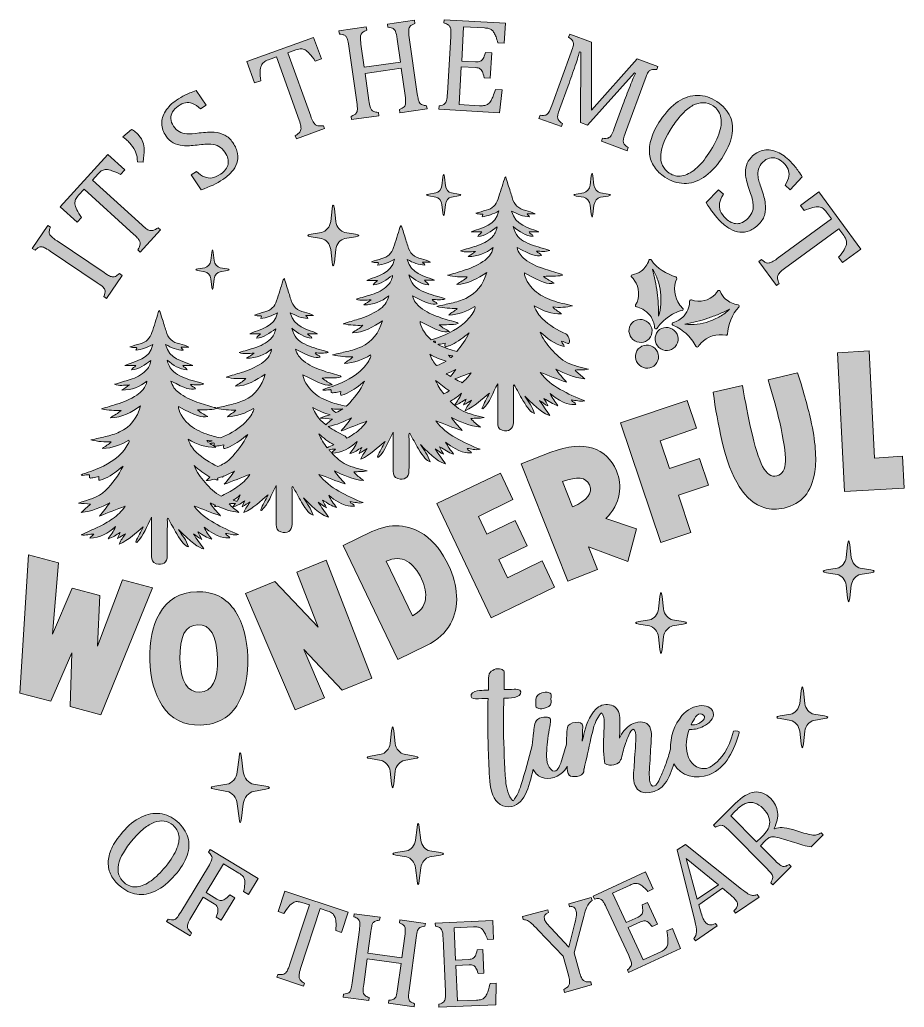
# Model space of a CAD drawing. Extents: x 80 to 1000, y -1053 to -27.
import ezdxf

# ---------------------------------------------------------------- set-up
doc = ezdxf.new("R2010")
doc.units = 0
doc.header["$MEASUREMENT"] = 0
doc.layers.add('Layer 1', color=7, linetype='Continuous', lineweight=0)

# ---------------------------------------------------------------- blocks, each defined once
blk = doc.blocks.new('Block_1')
at = {"layer": 'Layer 1', "true_color": 0x000000, "transparency": 33554687}
h = blk.add_hatch(color=18, dxfattribs=at)
edge = h.paths.add_edge_path()
edge.add_spline(control_points=[(536.4, -208.1), (536.4, -208.1), (529, -206.8), (529, -206.8), (526, -206.3), (523.1, -202.9), (522.7, -199.3), (522.7, -199.3), (521.7, -190.5), (521.7, -190.5), (521.2, -186.8), (520.5, -186.8), (520.1, -190.5), (520.1, -190.5), (519.1, -199.3), (519.1, -199.3), (518.7, -202.9), (515.8, -206.3), (512.8, -206.8), (512.8, -206.8), (505.4, -208.1), (505.4, -208.1), (502.4, -208.6), (502.4, -209.4), (505.4, -209.9), (505.4, -209.9), (512.8, -211.2), (512.8, -211.2), (515.8, -211.7), (518.7, -215), (519.1, -218.7), (519.1, -218.7), (520.1, -227.5), (520.1, -227.5), (520.5, -231.1), (521.2, -231.1), (521.7, -227.5), (521.7, -227.5), (522.7, -218.7), (522.7, -218.7), (523.1, -215), (526, -211.7), (529, -211.2), (529, -211.2), (536.4, -209.9), (536.4, -209.9), (539.4, -209.4), (539.4, -208.6), (536.4, -208.1)], knot_values=[0, 0, 0, 0, 1, 1, 1, 2, 2, 2, 3, 3, 3, 4, 4, 4, 5, 5, 5, 6, 6, 6, 7, 7, 7, 8, 8, 8, 9, 9, 9, 10, 10, 10, 11, 11, 11, 12, 12, 12, 13, 13, 13, 14, 14, 14, 15, 15, 15, 16, 16, 16, 16], degree=3, periodic=0)
h = blk.add_hatch(color=18, dxfattribs=at)
edge = h.paths.add_edge_path()
edge.add_spline(control_points=[(691.9, -208), (691.9, -208), (684, -206.7), (684, -206.7), (680.7, -206.1), (677.7, -202.5), (677.2, -198.6), (677.2, -198.6), (676.1, -189.1), (676.1, -189.1), (675.6, -185.2), (674.9, -185.2), (674.4, -189.1), (674.4, -189.1), (673.3, -198.6), (673.3, -198.6), (672.9, -202.5), (669.8, -206.1), (666.5, -206.7), (666.5, -206.7), (658.6, -208), (658.6, -208), (655.4, -208.5), (655.4, -209.4), (658.6, -210), (658.6, -210), (666.5, -211.3), (666.5, -211.3), (669.8, -211.9), (672.9, -215.5), (673.3, -219.4), (673.3, -219.4), (674.4, -228.9), (674.4, -228.9), (674.9, -232.8), (675.6, -232.8), (676.1, -228.9), (676.1, -228.9), (677.2, -219.4), (677.2, -219.4), (677.7, -215.5), (680.7, -211.9), (684, -211.3), (684, -211.3), (691.9, -210), (691.9, -210), (695.2, -209.4), (695.2, -208.5), (691.9, -208)], knot_values=[0, 0, 0, 0, 1, 1, 1, 2, 2, 2, 3, 3, 3, 4, 4, 4, 5, 5, 5, 6, 6, 6, 7, 7, 7, 8, 8, 8, 9, 9, 9, 10, 10, 10, 11, 11, 11, 12, 12, 12, 13, 13, 13, 14, 14, 14, 15, 15, 15, 16, 16, 16, 16], degree=3, periodic=0)
h = blk.add_hatch(color=18, dxfattribs=at)
edge = h.paths.add_edge_path()
edge.add_spline(control_points=[(429.2, -249.6), (429.2, -249.6), (418.2, -247.8), (418.2, -247.8), (413.7, -247), (409.5, -242), (408.8, -236.6), (408.8, -236.6), (407.3, -223.4), (407.3, -223.4), (406.7, -218), (405.6, -218), (405, -223.4), (405, -223.4), (403.5, -236.6), (403.5, -236.6), (402.8, -242), (398.6, -247), (394, -247.8), (394, -247.8), (383.1, -249.6), (383.1, -249.6), (378.5, -250.4), (378.5, -251.7), (383.1, -252.4), (383.1, -252.4), (394, -254.3), (394, -254.3), (398.6, -255), (402.8, -260), (403.5, -265.5), (403.5, -265.5), (405, -278.6), (405, -278.6), (405.6, -284.1), (406.7, -284.1), (407.3, -278.6), (407.3, -278.6), (408.8, -265.5), (408.8, -265.5), (409.5, -260), (413.7, -255), (418.2, -254.3), (418.2, -254.3), (429.2, -252.4), (429.2, -252.4), (433.8, -251.7), (433.8, -250.4), (429.2, -249.6)], knot_values=[0, 0, 0, 0, 1, 1, 1, 2, 2, 2, 3, 3, 3, 4, 4, 4, 5, 5, 5, 6, 6, 6, 7, 7, 7, 8, 8, 8, 9, 9, 9, 10, 10, 10, 11, 11, 11, 12, 12, 12, 13, 13, 13, 14, 14, 14, 15, 15, 15, 16, 16, 16, 16], degree=3, periodic=0)
h = blk.add_hatch(color=18, dxfattribs=at)
edge = h.paths.add_edge_path()
edge.add_spline(control_points=[(295.7, -285.7), (295.7, -285.7), (288.5, -284.5), (288.5, -284.5), (285.5, -284), (282.8, -280.7), (282.4, -277.2), (282.4, -277.2), (281.4, -268.6), (281.4, -268.6), (280.9, -265.1), (280.3, -265.1), (279.8, -268.6), (279.8, -268.6), (278.8, -277.2), (278.8, -277.2), (278.4, -280.7), (275.7, -284), (272.7, -284.5), (272.7, -284.5), (265.5, -285.7), (265.5, -285.7), (262.6, -286.2), (262.6, -287), (265.5, -287.5), (265.5, -287.5), (272.7, -288.7), (272.7, -288.7), (275.7, -289.2), (278.4, -292.5), (278.8, -296), (278.8, -296), (279.8, -304.6), (279.8, -304.6), (280.3, -308.2), (280.9, -308.2), (281.4, -304.6), (281.4, -304.6), (282.4, -296), (282.4, -296), (282.8, -292.5), (285.5, -289.2), (288.5, -288.7), (288.5, -288.7), (295.7, -287.5), (295.7, -287.5), (298.6, -287), (298.6, -286.2), (295.7, -285.7)], knot_values=[0, 0, 0, 0, 1, 1, 1, 2, 2, 2, 3, 3, 3, 4, 4, 4, 5, 5, 5, 6, 6, 6, 7, 7, 7, 8, 8, 8, 9, 9, 9, 10, 10, 10, 11, 11, 11, 12, 12, 12, 13, 13, 13, 14, 14, 14, 15, 15, 15, 16, 16, 16, 16], degree=3, periodic=0)
at = {"layer": 'Layer 1'}
for points in [[(536.4, -208.1), (536.4, -208.1), (529, -206.8), (529, -206.8), (526, -206.3), (523.1, -202.9), (522.7, -199.3), (522.7, -199.3), (521.7, -190.5), (521.7, -190.5), (521.2, -186.8), (520.5, -186.8), (520.1, -190.5), (520.1, -190.5), (519.1, -199.3), (519.1, -199.3), (518.7, -202.9), (515.8, -206.3), (512.8, -206.8), (512.8, -206.8), (505.4, -208.1), (505.4, -208.1), (502.4, -208.6), (502.4, -209.4), (505.4, -209.9), (505.4, -209.9), (512.8, -211.2), (512.8, -211.2), (515.8, -211.7), (518.7, -215), (519.1, -218.7), (519.1, -218.7), (520.1, -227.5), (520.1, -227.5), (520.5, -231.1), (521.2, -231.1), (521.7, -227.5), (521.7, -227.5), (522.7, -218.7), (522.7, -218.7), (523.1, -215), (526, -211.7), (529, -211.2), (529, -211.2), (536.4, -209.9), (536.4, -209.9), (539.4, -209.4), (539.4, -208.6), (536.4, -208.1)], [(691.9, -208), (691.9, -208), (684, -206.7), (684, -206.7), (680.7, -206.1), (677.7, -202.5), (677.2, -198.6), (677.2, -198.6), (676.1, -189.1), (676.1, -189.1), (675.6, -185.2), (674.9, -185.2), (674.4, -189.1), (674.4, -189.1), (673.3, -198.6), (673.3, -198.6), (672.9, -202.5), (669.8, -206.1), (666.5, -206.7), (666.5, -206.7), (658.6, -208), (658.6, -208), (655.4, -208.5), (655.4, -209.4), (658.6, -210), (658.6, -210), (666.5, -211.3), (666.5, -211.3), (669.8, -211.9), (672.9, -215.5), (673.3, -219.4), (673.3, -219.4), (674.4, -228.9), (674.4, -228.9), (674.9, -232.8), (675.6, -232.8), (676.1, -228.9), (676.1, -228.9), (677.2, -219.4), (677.2, -219.4), (677.7, -215.5), (680.7, -211.9), (684, -211.3), (684, -211.3), (691.9, -210), (691.9, -210), (695.2, -209.4), (695.2, -208.5), (691.9, -208)], [(429.2, -249.6), (429.2, -249.6), (418.2, -247.8), (418.2, -247.8), (413.7, -247), (409.5, -242), (408.8, -236.6), (408.8, -236.6), (407.3, -223.4), (407.3, -223.4), (406.7, -218), (405.6, -218), (405, -223.4), (405, -223.4), (403.5, -236.6), (403.5, -236.6), (402.8, -242), (398.6, -247), (394, -247.8), (394, -247.8), (383.1, -249.6), (383.1, -249.6), (378.5, -250.4), (378.5, -251.7), (383.1, -252.4), (383.1, -252.4), (394, -254.3), (394, -254.3), (398.6, -255), (402.8, -260), (403.5, -265.5), (403.5, -265.5), (405, -278.6), (405, -278.6), (405.6, -284.1), (406.7, -284.1), (407.3, -278.6), (407.3, -278.6), (408.8, -265.5), (408.8, -265.5), (409.5, -260), (413.7, -255), (418.2, -254.3), (418.2, -254.3), (429.2, -252.4), (429.2, -252.4), (433.8, -251.7), (433.8, -250.4), (429.2, -249.6)], [(295.7, -285.7), (295.7, -285.7), (288.5, -284.5), (288.5, -284.5), (285.5, -284), (282.8, -280.7), (282.4, -277.2), (282.4, -277.2), (281.4, -268.6), (281.4, -268.6), (280.9, -265.1), (280.3, -265.1), (279.8, -268.6), (279.8, -268.6), (278.8, -277.2), (278.8, -277.2), (278.4, -280.7), (275.7, -284), (272.7, -284.5), (272.7, -284.5), (265.5, -285.7), (265.5, -285.7), (262.6, -286.2), (262.6, -287), (265.5, -287.5), (265.5, -287.5), (272.7, -288.7), (272.7, -288.7), (275.7, -289.2), (278.4, -292.5), (278.8, -296), (278.8, -296), (279.8, -304.6), (279.8, -304.6), (280.3, -308.2), (280.9, -308.2), (281.4, -304.6), (281.4, -304.6), (282.4, -296), (282.4, -296), (282.8, -292.5), (285.5, -289.2), (288.5, -288.7), (288.5, -288.7), (295.7, -287.5), (295.7, -287.5), (298.6, -287), (298.6, -286.2), (295.7, -285.7)]]:
    blk.add_open_spline(points, degree=3, knots=[0, 0, 0, 0, 1, 1, 1, 2, 2, 2, 3, 3, 3, 4, 4, 4, 5, 5, 5, 6, 6, 6, 7, 7, 7, 8, 8, 8, 9, 9, 9, 10, 10, 10, 11, 11, 11, 12, 12, 12, 13, 13, 13, 14, 14, 14, 15, 15, 15, 16, 16, 16, 16], dxfattribs=at)
blk = doc.blocks.new('Block_2')
at = {"layer": 'Layer 1', "true_color": 0x000000, "transparency": 33554687}
h = blk.add_hatch(color=18, dxfattribs=at)
edge = h.paths.add_edge_path()
edge.add_spline(control_points=[(965.1, -598.7), (965.1, -598.7), (954.1, -596.9), (954.1, -596.9), (949.6, -596.1), (945.4, -591.1), (944.7, -585.7), (944.7, -585.7), (943.2, -572.5), (943.2, -572.5), (942.5, -567.1), (941.5, -567.1), (940.9, -572.5), (940.9, -572.5), (939.3, -585.7), (939.3, -585.7), (938.7, -591.1), (934.5, -596.1), (929.9, -596.9), (929.9, -596.9), (918.9, -598.7), (918.9, -598.7), (914.4, -599.5), (914.4, -600.7), (918.9, -601.5), (918.9, -601.5), (929.9, -603.3), (929.9, -603.3), (934.5, -604.1), (938.7, -609.1), (939.3, -614.6), (939.3, -614.6), (940.9, -627.7), (940.9, -627.7), (941.5, -633.1), (942.5, -633.1), (943.2, -627.7), (943.2, -627.7), (944.7, -614.6), (944.7, -614.6), (945.4, -609.1), (949.6, -604.1), (954.1, -603.3), (954.1, -603.3), (965.1, -601.5), (965.1, -601.5), (969.6, -600.7), (969.6, -599.5), (965.1, -598.7)], knot_values=[0, 0, 0, 0, 1, 1, 1, 2, 2, 2, 3, 3, 3, 4, 4, 4, 5, 5, 5, 6, 6, 6, 7, 7, 7, 8, 8, 8, 9, 9, 9, 10, 10, 10, 11, 11, 11, 12, 12, 12, 13, 13, 13, 14, 14, 14, 15, 15, 15, 16, 16, 16, 16], degree=3, periodic=0)
h = blk.add_hatch(color=18, dxfattribs=at)
edge = h.paths.add_edge_path()
edge.add_spline(control_points=[(770, -652.3), (770, -652.3), (759, -650.5), (759, -650.5), (754.4, -649.7), (750.2, -644.7), (749.6, -639.2), (749.6, -639.2), (748.1, -626.1), (748.1, -626.1), (747.4, -620.7), (746.4, -620.7), (745.7, -626.1), (745.7, -626.1), (744.2, -639.2), (744.2, -639.2), (743.6, -644.7), (739.4, -649.7), (734.8, -650.5), (734.8, -650.5), (723.8, -652.3), (723.8, -652.3), (719.3, -653.1), (719.3, -654.3), (723.8, -655.1), (723.8, -655.1), (734.8, -656.9), (734.8, -656.9), (739.4, -657.7), (743.6, -662.7), (744.2, -668.2), (744.2, -668.2), (745.7, -681.3), (745.7, -681.3), (746.4, -686.7), (747.4, -686.7), (748.1, -681.3), (748.1, -681.3), (749.6, -668.2), (749.6, -668.2), (750.2, -662.7), (754.4, -657.7), (759, -656.9), (759, -656.9), (770, -655.1), (770, -655.1), (774.5, -654.3), (774.5, -653.1), (770, -652.3)], knot_values=[0, 0, 0, 0, 1, 1, 1, 2, 2, 2, 3, 3, 3, 4, 4, 4, 5, 5, 5, 6, 6, 6, 7, 7, 7, 8, 8, 8, 9, 9, 9, 10, 10, 10, 11, 11, 11, 12, 12, 12, 13, 13, 13, 14, 14, 14, 15, 15, 15, 16, 16, 16, 16], degree=3, periodic=0)
h = blk.add_hatch(color=18, dxfattribs=at)
edge = h.paths.add_edge_path()
edge.add_spline(control_points=[(916.9, -750.4), (916.9, -750.4), (905.9, -748.6), (905.9, -748.6), (901.3, -747.9), (897.1, -742.8), (896.5, -737.4), (896.5, -737.4), (894.9, -724.3), (894.9, -724.3), (894.3, -718.8), (893.2, -718.8), (892.6, -724.3), (892.6, -724.3), (891.1, -737.4), (891.1, -737.4), (890.4, -742.8), (886.2, -747.9), (881.7, -748.6), (881.7, -748.6), (870.7, -750.4), (870.7, -750.4), (866.1, -751.2), (866.1, -752.5), (870.7, -753.2), (870.7, -753.2), (881.7, -755.1), (881.7, -755.1), (886.2, -755.8), (890.4, -760.8), (891.1, -766.3), (891.1, -766.3), (892.6, -779.4), (892.6, -779.4), (893.2, -784.9), (894.3, -784.9), (894.9, -779.4), (894.9, -779.4), (896.5, -766.3), (896.5, -766.3), (897.1, -760.8), (901.3, -755.8), (905.9, -755.1), (905.9, -755.1), (916.9, -753.2), (916.9, -753.2), (921.4, -752.5), (921.4, -751.2), (916.9, -750.4)], knot_values=[0, 0, 0, 0, 1, 1, 1, 2, 2, 2, 3, 3, 3, 4, 4, 4, 5, 5, 5, 6, 6, 6, 7, 7, 7, 8, 8, 8, 9, 9, 9, 10, 10, 10, 11, 11, 11, 12, 12, 12, 13, 13, 13, 14, 14, 14, 15, 15, 15, 16, 16, 16, 16], degree=3, periodic=0)
h = blk.add_hatch(color=18, dxfattribs=at)
edge = h.paths.add_edge_path()
edge.add_spline(control_points=[(491, -792.1), (491, -792.1), (480, -790.3), (480, -790.3), (475.5, -789.5), (471.3, -784.5), (470.6, -779), (470.6, -779), (469.1, -765.9), (469.1, -765.9), (468.4, -760.5), (467.4, -760.5), (466.8, -765.9), (466.8, -765.9), (465.2, -779), (465.2, -779), (464.6, -784.5), (460.4, -789.5), (455.8, -790.3), (455.8, -790.3), (444.8, -792.1), (444.8, -792.1), (440.3, -792.9), (440.3, -794.1), (444.8, -794.8), (444.8, -794.8), (455.8, -796.7), (455.8, -796.7), (460.4, -797.4), (464.6, -802.5), (465.2, -807.9), (465.2, -807.9), (466.8, -821.1), (466.8, -821.1), (467.4, -826.5), (468.4, -826.5), (469.1, -821.1), (469.1, -821.1), (470.6, -807.9), (470.6, -807.9), (471.3, -802.5), (475.5, -797.4), (480, -796.7), (480, -796.7), (491, -794.8), (491, -794.8), (495.5, -794.1), (495.5, -792.9), (491, -792.1)], knot_values=[0, 0, 0, 0, 1, 1, 1, 2, 2, 2, 3, 3, 3, 4, 4, 4, 5, 5, 5, 6, 6, 6, 7, 7, 7, 8, 8, 8, 9, 9, 9, 10, 10, 10, 11, 11, 11, 12, 12, 12, 13, 13, 13, 14, 14, 14, 15, 15, 15, 16, 16, 16, 16], degree=3, periodic=0)
h = blk.add_hatch(color=18, dxfattribs=at)
edge = h.paths.add_edge_path()
edge.add_spline(control_points=[(336, -823.5), (336, -823.5), (323.4, -821.4), (323.4, -821.4), (318.2, -820.6), (313.3, -814.8), (312.6, -808.5), (312.6, -808.5), (310.8, -793.5), (310.8, -793.5), (310.1, -787.2), (308.9, -787.2), (308.2, -793.5), (308.2, -793.5), (306.4, -808.5), (306.4, -808.5), (305.7, -814.8), (300.8, -820.6), (295.6, -821.4), (295.6, -821.4), (283, -823.5), (283, -823.5), (277.8, -824.4), (277.8, -825.9), (283, -826.7), (283, -826.7), (295.6, -828.8), (295.6, -828.8), (300.8, -829.7), (305.7, -835.5), (306.4, -841.7), (306.4, -841.7), (308.2, -856.8), (308.2, -856.8), (308.9, -863), (310.1, -863), (310.8, -856.8), (310.8, -856.8), (312.6, -841.7), (312.6, -841.7), (313.3, -835.5), (318.2, -829.7), (323.4, -828.8), (323.4, -828.8), (336, -826.7), (336, -826.7), (341.2, -825.9), (341.2, -824.4), (336, -823.5)], knot_values=[0, 0, 0, 0, 1, 1, 1, 2, 2, 2, 3, 3, 3, 4, 4, 4, 5, 5, 5, 6, 6, 6, 7, 7, 7, 8, 8, 8, 9, 9, 9, 10, 10, 10, 11, 11, 11, 12, 12, 12, 13, 13, 13, 14, 14, 14, 15, 15, 15, 16, 16, 16, 16], degree=3, periodic=0)
h = blk.add_hatch(color=18, dxfattribs=at)
edge = h.paths.add_edge_path()
edge.add_spline(control_points=[(517.5, -892.4), (517.5, -892.4), (506.5, -890.6), (506.5, -890.6), (502, -889.8), (497.7, -884.8), (497.1, -879.4), (497.1, -879.4), (495.6, -866.2), (495.6, -866.2), (494.9, -860.8), (493.9, -860.8), (493.3, -866.2), (493.3, -866.2), (491.7, -879.4), (491.7, -879.4), (491.1, -884.8), (486.9, -889.8), (482.3, -890.6), (482.3, -890.6), (471.3, -892.4), (471.3, -892.4), (466.8, -893.2), (466.8, -894.4), (471.3, -895.2), (471.3, -895.2), (482.3, -897), (482.3, -897), (486.9, -897.8), (491.1, -902.8), (491.7, -908.3), (491.7, -908.3), (493.3, -921.4), (493.3, -921.4), (493.9, -926.8), (494.9, -926.8), (495.6, -921.4), (495.6, -921.4), (497.1, -908.3), (497.1, -908.3), (497.7, -902.8), (502, -897.8), (506.5, -897), (506.5, -897), (517.5, -895.2), (517.5, -895.2), (522, -894.4), (522, -893.2), (517.5, -892.4)], knot_values=[0, 0, 0, 0, 1, 1, 1, 2, 2, 2, 3, 3, 3, 4, 4, 4, 5, 5, 5, 6, 6, 6, 7, 7, 7, 8, 8, 8, 9, 9, 9, 10, 10, 10, 11, 11, 11, 12, 12, 12, 13, 13, 13, 14, 14, 14, 15, 15, 15, 16, 16, 16, 16], degree=3, periodic=0)
at = {"layer": 'Layer 1'}
for points in [[(965.1, -598.7), (965.1, -598.7), (954.1, -596.9), (954.1, -596.9), (949.6, -596.1), (945.4, -591.1), (944.7, -585.7), (944.7, -585.7), (943.2, -572.5), (943.2, -572.5), (942.5, -567.1), (941.5, -567.1), (940.9, -572.5), (940.9, -572.5), (939.3, -585.7), (939.3, -585.7), (938.7, -591.1), (934.5, -596.1), (929.9, -596.9), (929.9, -596.9), (918.9, -598.7), (918.9, -598.7), (914.4, -599.5), (914.4, -600.7), (918.9, -601.5), (918.9, -601.5), (929.9, -603.3), (929.9, -603.3), (934.5, -604.1), (938.7, -609.1), (939.3, -614.6), (939.3, -614.6), (940.9, -627.7), (940.9, -627.7), (941.5, -633.1), (942.5, -633.1), (943.2, -627.7), (943.2, -627.7), (944.7, -614.6), (944.7, -614.6), (945.4, -609.1), (949.6, -604.1), (954.1, -603.3), (954.1, -603.3), (965.1, -601.5), (965.1, -601.5), (969.6, -600.7), (969.6, -599.5), (965.1, -598.7)], [(770, -652.3), (770, -652.3), (759, -650.5), (759, -650.5), (754.4, -649.7), (750.2, -644.7), (749.6, -639.2), (749.6, -639.2), (748.1, -626.1), (748.1, -626.1), (747.4, -620.7), (746.4, -620.7), (745.7, -626.1), (745.7, -626.1), (744.2, -639.2), (744.2, -639.2), (743.6, -644.7), (739.4, -649.7), (734.8, -650.5), (734.8, -650.5), (723.8, -652.3), (723.8, -652.3), (719.3, -653.1), (719.3, -654.3), (723.8, -655.1), (723.8, -655.1), (734.8, -656.9), (734.8, -656.9), (739.4, -657.7), (743.6, -662.7), (744.2, -668.2), (744.2, -668.2), (745.7, -681.3), (745.7, -681.3), (746.4, -686.7), (747.4, -686.7), (748.1, -681.3), (748.1, -681.3), (749.6, -668.2), (749.6, -668.2), (750.2, -662.7), (754.4, -657.7), (759, -656.9), (759, -656.9), (770, -655.1), (770, -655.1), (774.5, -654.3), (774.5, -653.1), (770, -652.3)], [(916.9, -750.4), (916.9, -750.4), (905.9, -748.6), (905.9, -748.6), (901.3, -747.9), (897.1, -742.8), (896.5, -737.4), (896.5, -737.4), (894.9, -724.3), (894.9, -724.3), (894.3, -718.8), (893.2, -718.8), (892.6, -724.3), (892.6, -724.3), (891.1, -737.4), (891.1, -737.4), (890.4, -742.8), (886.2, -747.9), (881.7, -748.6), (881.7, -748.6), (870.7, -750.4), (870.7, -750.4), (866.1, -751.2), (866.1, -752.5), (870.7, -753.2), (870.7, -753.2), (881.7, -755.1), (881.7, -755.1), (886.2, -755.8), (890.4, -760.8), (891.1, -766.3), (891.1, -766.3), (892.6, -779.4), (892.6, -779.4), (893.2, -784.9), (894.3, -784.9), (894.9, -779.4), (894.9, -779.4), (896.5, -766.3), (896.5, -766.3), (897.1, -760.8), (901.3, -755.8), (905.9, -755.1), (905.9, -755.1), (916.9, -753.2), (916.9, -753.2), (921.4, -752.5), (921.4, -751.2), (916.9, -750.4)], [(491, -792.1), (491, -792.1), (480, -790.3), (480, -790.3), (475.5, -789.5), (471.3, -784.5), (470.6, -779), (470.6, -779), (469.1, -765.9), (469.1, -765.9), (468.4, -760.5), (467.4, -760.5), (466.8, -765.9), (466.8, -765.9), (465.2, -779), (465.2, -779), (464.6, -784.5), (460.4, -789.5), (455.8, -790.3), (455.8, -790.3), (444.8, -792.1), (444.8, -792.1), (440.3, -792.9), (440.3, -794.1), (444.8, -794.8), (444.8, -794.8), (455.8, -796.7), (455.8, -796.7), (460.4, -797.4), (464.6, -802.5), (465.2, -807.9), (465.2, -807.9), (466.8, -821.1), (466.8, -821.1), (467.4, -826.5), (468.4, -826.5), (469.1, -821.1), (469.1, -821.1), (470.6, -807.9), (470.6, -807.9), (471.3, -802.5), (475.5, -797.4), (480, -796.7), (480, -796.7), (491, -794.8), (491, -794.8), (495.5, -794.1), (495.5, -792.9), (491, -792.1)], [(336, -823.5), (336, -823.5), (323.4, -821.4), (323.4, -821.4), (318.2, -820.6), (313.3, -814.8), (312.6, -808.5), (312.6, -808.5), (310.8, -793.5), (310.8, -793.5), (310.1, -787.2), (308.9, -787.2), (308.2, -793.5), (308.2, -793.5), (306.4, -808.5), (306.4, -808.5), (305.7, -814.8), (300.8, -820.6), (295.6, -821.4), (295.6, -821.4), (283, -823.5), (283, -823.5), (277.8, -824.4), (277.8, -825.9), (283, -826.7), (283, -826.7), (295.6, -828.8), (295.6, -828.8), (300.8, -829.7), (305.7, -835.5), (306.4, -841.7), (306.4, -841.7), (308.2, -856.8), (308.2, -856.8), (308.9, -863), (310.1, -863), (310.8, -856.8), (310.8, -856.8), (312.6, -841.7), (312.6, -841.7), (313.3, -835.5), (318.2, -829.7), (323.4, -828.8), (323.4, -828.8), (336, -826.7), (336, -826.7), (341.2, -825.9), (341.2, -824.4), (336, -823.5)], [(517.5, -892.4), (517.5, -892.4), (506.5, -890.6), (506.5, -890.6), (502, -889.8), (497.7, -884.8), (497.1, -879.4), (497.1, -879.4), (495.6, -866.2), (495.6, -866.2), (494.9, -860.8), (493.9, -860.8), (493.3, -866.2), (493.3, -866.2), (491.7, -879.4), (491.7, -879.4), (491.1, -884.8), (486.9, -889.8), (482.3, -890.6), (482.3, -890.6), (471.3, -892.4), (471.3, -892.4), (466.8, -893.2), (466.8, -894.4), (471.3, -895.2), (471.3, -895.2), (482.3, -897), (482.3, -897), (486.9, -897.8), (491.1, -902.8), (491.7, -908.3), (491.7, -908.3), (493.3, -921.4), (493.3, -921.4), (493.9, -926.8), (494.9, -926.8), (495.6, -921.4), (495.6, -921.4), (497.1, -908.3), (497.1, -908.3), (497.7, -902.8), (502, -897.8), (506.5, -897), (506.5, -897), (517.5, -895.2), (517.5, -895.2), (522, -894.4), (522, -893.2), (517.5, -892.4)]]:
    blk.add_open_spline(points, degree=3, knots=[0, 0, 0, 0, 1, 1, 1, 2, 2, 2, 3, 3, 3, 4, 4, 4, 5, 5, 5, 6, 6, 6, 7, 7, 7, 8, 8, 8, 9, 9, 9, 10, 10, 10, 11, 11, 11, 12, 12, 12, 13, 13, 13, 14, 14, 14, 15, 15, 15, 16, 16, 16, 16], dxfattribs=at)
blk = doc.blocks.new('Block_3')
at = {"layer": 'Layer 1', "true_color": 0x20843f, "transparency": 33554687}
h = blk.add_hatch(color=97, dxfattribs=at)
h.dxf.hatch_style = 2
edge = h.paths.add_edge_path()
edge.add_spline(control_points=[(740.9, -298.1), (740.1, -294.1), (739.1, -290.1), (738.2, -286), (740.5, -289.6), (742.2, -293.5), (743.6, -297.5), (744.9, -301.5), (745.9, -305.6), (746.4, -309.9), (746.9, -314.1), (747, -318.3), (746.7, -322.5), (746.4, -326.7), (745.7, -330.9), (744.3, -334.8), (744.2, -330.6), (744.2, -326.5), (744, -322.4), (743.7, -318.3), (743.4, -314.3), (742.9, -310.2), (742.4, -306.2), (741.7, -302.2), (740.9, -298.1)], knot_values=[0, 0, 0, 0, 1, 1, 1, 2, 2, 2, 3, 3, 3, 4, 4, 4, 5, 5, 5, 6, 6, 6, 7, 7, 7, 8, 8, 8, 8], degree=3, periodic=0)
edge = h.paths.add_edge_path()
edge.add_spline(control_points=[(735.5, -334.3), (738.3, -338.1), (739.9, -342.4), (740.2, -346.7), (740.2, -348.1), (742, -348.6), (742.8, -347.5), (744.9, -344.5), (748.4, -340.4), (753.5, -336.4), (758.1, -332.7), (763.4, -330.4), (768.8, -328.9), (769.9, -328.6), (770.2, -327.3), (769.3, -326.5), (768.4, -325.5), (767.4, -324.4), (766.6, -323.3), (760.4, -315.1), (759.5, -304.7), (763.2, -296), (763.5, -295.2), (763.1, -294.3), (762.2, -294), (753.3, -291.4), (742.3, -285.2), (736.9, -276.6), (736.3, -275.5), (734.7, -275.6), (734.3, -276.8), (732.9, -281.2), (730.2, -285.2), (726.2, -288.2), (723.5, -290.2), (720.3, -291.4), (717.1, -291.9), (715.9, -292.1), (715.5, -293.6), (716.4, -294.4), (717.4, -295.4), (718.3, -296.4), (719.1, -297.5), (724.9, -305.2), (725, -315.4), (720.5, -323.2), (720, -324), (720.5, -325.1), (721.5, -325.3), (724.7, -326), (730.9, -328.1), (735.5, -334.3)], knot_values=[0, 0, 0, 0, 1, 1, 1, 2, 2, 2, 3, 3, 3, 4, 4, 4, 5, 5, 5, 6, 6, 6, 7, 7, 7, 8, 8, 8, 9, 9, 9, 10, 10, 10, 11, 11, 11, 12, 12, 12, 13, 13, 13, 14, 14, 14, 15, 15, 15, 16, 16, 16, 17, 17, 17, 17], degree=3, periodic=0)
h = blk.add_hatch(color=97, dxfattribs=at)
h.dxf.hatch_style = 2
edge = h.paths.add_edge_path()
edge.add_spline(control_points=[(808.2, -335.2), (804.6, -337.3), (800.7, -339.1), (796.7, -340.4), (792.7, -341.8), (788.6, -342.7), (784.4, -343.2), (780.2, -343.8), (776, -343.9), (771.8, -343.3), (775.9, -342.4), (779.9, -341.5), (783.8, -340.5), (787.8, -339.5), (791.7, -338.4), (795.5, -337.1), (799.4, -335.8), (803.2, -334.3), (806.9, -332.8), (810.7, -331.2), (814.4, -329.4), (818.2, -327.7), (815.2, -330.6), (811.8, -333.1), (808.2, -335.2)], knot_values=[0, 0, 0, 0, 1, 1, 1, 2, 2, 2, 3, 3, 3, 4, 4, 4, 5, 5, 5, 6, 6, 6, 7, 7, 7, 8, 8, 8, 8], degree=3, periodic=0)
edge = h.paths.add_edge_path()
edge.add_spline(control_points=[(816, -353.5), (816.7, -344.4), (820.5, -332.4), (827.8, -325.6), (828.7, -324.8), (828.2, -323.2), (827, -323.1), (822.3, -322.5), (817.8, -320.6), (814.1, -317.2), (811.5, -314.9), (809.7, -312), (808.4, -309), (808, -307.9), (806.5, -307.7), (805.8, -308.7), (805.1, -309.9), (804.3, -311), (803.4, -311.9), (797.1, -319), (787.1, -321), (778.5, -318), (777.5, -317.6), (776.6, -318.3), (776.6, -319.3), (776.6, -322.6), (775.9, -329), (770.8, -334.7), (767.7, -338.1), (763.7, -340.4), (759.5, -341.5), (758.2, -341.8), (758.1, -343.6), (759.3, -344.2), (762.8, -345.8), (767.6, -348.4), (772.6, -352.6), (777.1, -356.5), (780.6, -361.2), (783.2, -366.2), (783.7, -367.3), (785.1, -367.3), (785.7, -366.4), (786.5, -365.2), (787.3, -364.1), (788.2, -363.1), (795, -355.6), (805, -352.7), (814.3, -354.8), (815.2, -355), (816, -354.4), (816, -353.5)], knot_values=[0, 0, 0, 0, 1, 1, 1, 2, 2, 2, 3, 3, 3, 4, 4, 4, 5, 5, 5, 6, 6, 6, 7, 7, 7, 8, 8, 8, 9, 9, 9, 10, 10, 10, 11, 11, 11, 12, 12, 12, 13, 13, 13, 14, 14, 14, 15, 15, 15, 16, 16, 16, 17, 17, 17, 17], degree=3, periodic=0)
at = {"layer": 'Layer 1', "true_color": 0xec1721, "transparency": 33554687}
h = blk.add_hatch(color=240, dxfattribs=at)
h.dxf.hatch_style = 2
edge = h.paths.add_edge_path()
edge.add_spline(control_points=[(733.5, -341.4), (728.6, -336.9), (721, -337.2), (716.6, -342.1), (712.2, -347), (712.7, -354.6), (717.6, -359), (722.6, -363.5), (730.2, -363.2), (734.6, -358.3), (739, -353.4), (738.5, -345.8), (733.5, -341.4)], knot_values=[0, 0, 0, 0, 1, 1, 1, 2, 2, 2, 3, 3, 3, 4, 4, 4, 4], degree=3, periodic=0)
h = blk.add_hatch(color=240, dxfattribs=at)
h.dxf.hatch_style = 2
edge = h.paths.add_edge_path()
edge.add_spline(control_points=[(760.7, -349.7), (755.7, -345.3), (748.1, -345.6), (743.7, -350.5), (739.4, -355.4), (739.8, -363), (744.8, -367.4), (749.8, -371.9), (757.4, -371.6), (761.7, -366.7), (766.1, -361.8), (765.6, -354.2), (760.7, -349.7)], knot_values=[0, 0, 0, 0, 1, 1, 1, 2, 2, 2, 3, 3, 3, 4, 4, 4, 4], degree=3, periodic=0)
h = blk.add_hatch(color=240, dxfattribs=at)
h.dxf.hatch_style = 2
edge = h.paths.add_edge_path()
edge.add_spline(control_points=[(740.3, -368.2), (735.3, -363.7), (727.7, -364.1), (723.3, -369), (718.9, -373.9), (719.4, -381.4), (724.4, -385.9), (729.4, -390.4), (736.9, -390), (741.3, -385.1), (745.7, -380.2), (745.2, -372.7), (740.3, -368.2)], knot_values=[0, 0, 0, 0, 1, 1, 1, 2, 2, 2, 3, 3, 3, 4, 4, 4, 4], degree=3, periodic=0)
at = {"layer": 'Layer 1'}
for points, knots in [([(735.5, -334.3), (738.3, -338.1), (739.9, -342.4), (740.2, -346.7), (740.2, -348.1), (742, -348.6), (742.8, -347.5), (744.9, -344.5), (748.4, -340.4), (753.5, -336.4), (758.1, -332.7), (763.4, -330.4), (768.8, -328.9), (769.9, -328.6), (770.2, -327.3), (769.3, -326.5), (768.4, -325.5), (767.4, -324.4), (766.6, -323.3), (760.4, -315.1), (759.5, -304.7), (763.2, -296), (763.5, -295.2), (763.1, -294.3), (762.2, -294), (753.3, -291.4), (742.3, -285.2), (736.9, -276.6), (736.3, -275.5), (734.7, -275.6), (734.3, -276.8), (732.9, -281.2), (730.2, -285.2), (726.2, -288.2), (723.5, -290.2), (720.3, -291.4), (717.1, -291.9), (715.9, -292.1), (715.5, -293.6), (716.4, -294.4), (717.4, -295.4), (718.3, -296.4), (719.1, -297.5), (724.9, -305.2), (725, -315.4), (720.5, -323.2), (720, -324), (720.5, -325.1), (721.5, -325.3), (724.7, -326), (730.9, -328.1), (735.5, -334.3)], [0, 0, 0, 0, 1, 1, 1, 2, 2, 2, 3, 3, 3, 4, 4, 4, 5, 5, 5, 6, 6, 6, 7, 7, 7, 8, 8, 8, 9, 9, 9, 10, 10, 10, 11, 11, 11, 12, 12, 12, 13, 13, 13, 14, 14, 14, 15, 15, 15, 16, 16, 16, 17, 17, 17, 17]), ([(740.9, -298.1), (740.1, -294.1), (739.1, -290.1), (738.2, -286), (740.5, -289.6), (742.2, -293.5), (743.6, -297.5), (744.9, -301.5), (745.9, -305.6), (746.4, -309.9), (746.9, -314.1), (747, -318.3), (746.7, -322.5), (746.4, -326.7), (745.7, -330.9), (744.3, -334.8), (744.2, -330.6), (744.2, -326.5), (744, -322.4), (743.7, -318.3), (743.4, -314.3), (742.9, -310.2), (742.4, -306.2), (741.7, -302.2), (740.9, -298.1)], [0, 0, 0, 0, 1, 1, 1, 2, 2, 2, 3, 3, 3, 4, 4, 4, 5, 5, 5, 6, 6, 6, 7, 7, 7, 8, 8, 8, 8]), ([(816, -353.5), (816.7, -344.4), (820.5, -332.4), (827.8, -325.6), (828.7, -324.8), (828.2, -323.2), (827, -323.1), (822.3, -322.5), (817.8, -320.6), (814.1, -317.2), (811.5, -314.9), (809.7, -312), (808.4, -309), (808, -307.9), (806.5, -307.7), (805.8, -308.7), (805.1, -309.9), (804.3, -311), (803.4, -311.9), (797.1, -319), (787.1, -321), (778.5, -318), (777.5, -317.6), (776.6, -318.3), (776.6, -319.3), (776.6, -322.6), (775.9, -329), (770.8, -334.7), (767.7, -338.1), (763.7, -340.4), (759.5, -341.5), (758.2, -341.8), (758.1, -343.6), (759.3, -344.2), (762.8, -345.8), (767.6, -348.4), (772.6, -352.6), (777.1, -356.5), (780.6, -361.2), (783.2, -366.2), (783.7, -367.3), (785.1, -367.3), (785.7, -366.4), (786.5, -365.2), (787.3, -364.1), (788.2, -363.1), (795, -355.6), (805, -352.7), (814.3, -354.8), (815.2, -355), (816, -354.4), (816, -353.5)], [0, 0, 0, 0, 1, 1, 1, 2, 2, 2, 3, 3, 3, 4, 4, 4, 5, 5, 5, 6, 6, 6, 7, 7, 7, 8, 8, 8, 9, 9, 9, 10, 10, 10, 11, 11, 11, 12, 12, 12, 13, 13, 13, 14, 14, 14, 15, 15, 15, 16, 16, 16, 17, 17, 17, 17]), ([(808.2, -335.2), (804.6, -337.3), (800.7, -339.1), (796.7, -340.4), (792.7, -341.8), (788.6, -342.7), (784.4, -343.2), (780.2, -343.8), (776, -343.9), (771.8, -343.3), (775.9, -342.4), (779.9, -341.5), (783.8, -340.5), (787.8, -339.5), (791.7, -338.4), (795.5, -337.1), (799.4, -335.8), (803.2, -334.3), (806.9, -332.8), (810.7, -331.2), (814.4, -329.4), (818.2, -327.7), (815.2, -330.6), (811.8, -333.1), (808.2, -335.2)], [0, 0, 0, 0, 1, 1, 1, 2, 2, 2, 3, 3, 3, 4, 4, 4, 5, 5, 5, 6, 6, 6, 7, 7, 7, 8, 8, 8, 8]), ([(733.5, -341.4), (728.6, -336.9), (721, -337.2), (716.6, -342.1), (712.2, -347), (712.7, -354.6), (717.6, -359), (722.6, -363.5), (730.2, -363.2), (734.6, -358.3), (739, -353.4), (738.5, -345.8), (733.5, -341.4)], [0, 0, 0, 0, 1, 1, 1, 2, 2, 2, 3, 3, 3, 4, 4, 4, 4]), ([(760.7, -349.7), (755.7, -345.3), (748.1, -345.6), (743.7, -350.5), (739.4, -355.4), (739.8, -363), (744.8, -367.4), (749.8, -371.9), (757.4, -371.6), (761.7, -366.7), (766.1, -361.8), (765.6, -354.2), (760.7, -349.7)], [0, 0, 0, 0, 1, 1, 1, 2, 2, 2, 3, 3, 3, 4, 4, 4, 4]), ([(740.3, -368.2), (735.3, -363.7), (727.7, -364.1), (723.3, -369), (718.9, -373.9), (719.4, -381.4), (724.4, -385.9), (729.4, -390.4), (736.9, -390), (741.3, -385.1), (745.7, -380.2), (745.2, -372.7), (740.3, -368.2)], [0, 0, 0, 0, 1, 1, 1, 2, 2, 2, 3, 3, 3, 4, 4, 4, 4])]:
    blk.add_open_spline(points, degree=3, knots=knots, dxfattribs=at)
blk = doc.blocks.new('Block_4')
at = {"layer": 'Layer 1', "true_color": 0x000000, "transparency": 33554687}
h = blk.add_hatch(color=18, dxfattribs=at)
h.dxf.hatch_style = 2
edge = h.paths.add_edge_path()
edge.add_spline(control_points=[(819.5, -854.3), (819.5, -854.3), (846.3, -881.4), (846.3, -881.4), (846.3, -881.4), (851.5, -876.3), (851.5, -876.3), (854.1, -873.7), (856.1, -871.4), (857.3, -869.4), (858.6, -867.4), (859.4, -865.1), (859.8, -862.7), (860.1, -860.2), (859.7, -857.6), (858.7, -854.9), (857.7, -852.2), (855.8, -849.5), (853, -846.7), (850.2, -843.8), (847.3, -841.9), (844.4, -841), (841.5, -840), (838.6, -840), (835.6, -841), (832.6, -842), (829.4, -844.2), (826, -847.6), (823.3, -850.3), (821.1, -852.5), (819.5, -854.3)], knot_values=[0, 0, 0, 0, 1, 1, 1, 2, 2, 2, 3, 3, 3, 4, 4, 4, 5, 5, 5, 6, 6, 6, 7, 7, 7, 8, 8, 8, 9, 9, 9, 10, 10, 10, 10], degree=3, periodic=0)
edge = h.paths.add_edge_path()
edge.add_spline(control_points=[(850.2, -885.3), (850.2, -885.3), (865.6, -900.8), (865.6, -900.8), (867.7, -903), (869.4, -904.5), (870.5, -905.3), (871.7, -906.1), (872.7, -906.6), (873.5, -906.8), (874.3, -907), (875.2, -906.9), (876.1, -906.7), (877, -906.4), (878.3, -905.8), (880.1, -904.8), (880.1, -904.8), (882.3, -907), (882.3, -907), (882.3, -907), (863.1, -926.1), (863.1, -926.1), (863.1, -926.1), (860.9, -923.9), (860.9, -923.9), (862.3, -921.5), (863, -919.7), (863, -918.5), (863.1, -917.3), (862.7, -916), (861.8, -914.7), (860.9, -913.4), (859.4, -911.7), (857.1, -909.4), (857.1, -909.4), (818.1, -870), (818.1, -870), (816, -867.9), (814.4, -866.5), (813.3, -865.7), (812.2, -864.9), (811.2, -864.4), (810.4, -864.2), (809.5, -864), (808.6, -864), (807.7, -864.3), (806.8, -864.5), (805.5, -865.1), (803.7, -866.1), (803.7, -866.1), (801.5, -863.9), (801.5, -863.9), (801.5, -863.9), (824, -841.6), (824, -841.6), (831.1, -834.5), (837.7, -830.5), (843.8, -829.6), (849.9, -828.7), (855.6, -831), (861, -836.4), (865.1, -840.6), (867.5, -845.3), (868.1, -850.5), (868.7, -855.6), (867.5, -861.3), (864.5, -867.5), (864.5, -867.5), (864.9, -867.9), (864.9, -867.9), (867.5, -866.8), (870.2, -866.3), (872.9, -866.4), (875.6, -866.5), (879.2, -867.3), (883.8, -868.6), (883.8, -868.6), (895.3, -872.1), (895.3, -872.1), (898.7, -873.1), (901.3, -873.7), (903.3, -874), (905.3, -874.4), (907.1, -874.4), (908.5, -874.1), (910, -873.8), (911.6, -873.1), (913.3, -871.9), (913.3, -871.9), (915.5, -874.1), (915.5, -874.1), (915.5, -874.1), (902.9, -886.6), (902.9, -886.6), (900.1, -886.2), (897.3, -885.5), (894.5, -884.7), (891.6, -883.9), (888.7, -883), (885.8, -882.1), (885.8, -882.1), (874.3, -878.4), (874.3, -878.4), (870.8, -877.3), (868.1, -876.6), (866.2, -876.3), (864.4, -876), (862.9, -875.9), (861.8, -876.1), (860.7, -876.3), (859.7, -876.7), (858.8, -877.3), (857.9, -877.8), (856.7, -878.9), (855.2, -880.3), (855.2, -880.3), (850.2, -885.3), (850.2, -885.3)], knot_values=[0, 0, 0, 0, 1, 1, 1, 2, 2, 2, 3, 3, 3, 4, 4, 4, 5, 5, 5, 6, 6, 6, 7, 7, 7, 8, 8, 8, 9, 9, 9, 10, 10, 10, 11, 11, 11, 12, 12, 12, 13, 13, 13, 14, 14, 14, 15, 15, 15, 16, 16, 16, 17, 17, 17, 18, 18, 18, 19, 19, 19, 20, 20, 20, 21, 21, 21, 22, 22, 22, 23, 23, 23, 24, 24, 24, 25, 25, 25, 26, 26, 26, 27, 27, 27, 28, 28, 28, 29, 29, 29, 30, 30, 30, 31, 31, 31, 32, 32, 32, 33, 33, 33, 34, 34, 34, 35, 35, 35, 36, 36, 36, 37, 37, 37, 38, 38, 38, 39, 39, 39, 39], degree=3, periodic=0)
h = blk.add_hatch(color=18, dxfattribs=at)
h.dxf.hatch_style = 2
edge = h.paths.add_edge_path()
edge.add_spline(control_points=[(198.2, -878.6), (189.6, -888.5), (184.5, -897.3), (182.9, -905), (181.4, -912.7), (183.4, -918.9), (188.9, -923.7), (192.5, -926.8), (196.4, -928.2), (200.8, -928.1), (205.2, -928), (209.9, -926.3), (214.9, -923), (219.9, -919.7), (224.8, -915.2), (229.8, -909.4), (235.9, -902.4), (240.3, -895.9), (242.8, -890), (245.4, -884.1), (246.4, -879), (245.7, -874.8), (245, -870.5), (243, -867), (239.7, -864.1), (236.8, -861.6), (233.7, -860.1), (230.5, -859.7), (227.2, -859.2), (223.8, -859.7), (220.3, -861), (216.7, -862.3), (213.1, -864.5), (209.4, -867.5), (205.7, -870.5), (202, -874.2), (198.2, -878.6)], knot_values=[0, 0, 0, 0, 1, 1, 1, 2, 2, 2, 3, 3, 3, 4, 4, 4, 5, 5, 5, 6, 6, 6, 7, 7, 7, 8, 8, 8, 9, 9, 9, 10, 10, 10, 11, 11, 11, 12, 12, 12, 12], degree=3, periodic=0)
edge = h.paths.add_edge_path()
edge.add_spline(control_points=[(184.2, -927.1), (180.3, -923.7), (177.3, -920), (175.2, -916), (173.1, -912), (172.1, -907.6), (172.2, -902.9), (172.2, -898.3), (173.5, -893.3), (175.8, -888), (178.2, -882.7), (182, -877.2), (187, -871.3), (193.2, -864.1), (199.7, -858.8), (206.4, -855.6), (213, -852.3), (219.6, -851.1), (226, -851.9), (232.4, -852.7), (238.4, -855.5), (243.8, -860.1), (249.5, -865.1), (253.3, -870.6), (255, -876.5), (256.7, -882.4), (256.5, -888.7), (254.2, -895.4), (251.9, -902), (247.7, -908.9), (241.6, -916), (235.1, -923.6), (228.4, -929), (221.7, -932.2), (214.9, -935.5), (208.3, -936.6), (202, -935.7), (195.6, -934.7), (189.7, -931.8), (184.2, -927.1)], knot_values=[0, 0, 0, 0, 1, 1, 1, 2, 2, 2, 3, 3, 3, 4, 4, 4, 5, 5, 5, 6, 6, 6, 7, 7, 7, 8, 8, 8, 9, 9, 9, 10, 10, 10, 11, 11, 11, 12, 12, 12, 13, 13, 13, 13], degree=3, periodic=0)
h = blk.add_hatch(color=18, dxfattribs=at)
h.dxf.hatch_style = 2
edge = h.paths.add_edge_path()
edge.add_spline(control_points=[(328.2, -919.5), (328.2, -919.5), (318.2, -936), (318.2, -936), (318.2, -936), (312.9, -932.8), (312.9, -932.8), (313.6, -929.8), (314, -927.3), (314.2, -925.3), (314.4, -923.4), (314.3, -921.7), (313.9, -920.4), (313.6, -919.1), (313, -918), (312.1, -917), (311.2, -916), (309.8, -914.9), (308, -913.9), (308, -913.9), (292, -904.1), (292, -904.1), (292, -904.1), (273.9, -934), (273.9, -934), (273.9, -934), (285.2, -940.8), (285.2, -940.8), (286.8, -941.8), (288.3, -942.3), (289.5, -942.3), (290.7, -942.3), (292, -941.9), (293.4, -941), (294.7, -940.2), (296.5, -938.6), (298.6, -936.3), (298.6, -936.3), (303.8, -939.4), (303.8, -939.4), (303.8, -939.4), (289.8, -962.6), (289.8, -962.6), (289.8, -962.6), (284.6, -959.5), (284.6, -959.5), (285.6, -956.7), (286.1, -954.4), (286.2, -952.8), (286.4, -951.2), (286.2, -949.8), (285.6, -948.8), (285.1, -947.7), (284, -946.7), (282.3, -945.7), (282.3, -945.7), (271, -938.8), (271, -938.8), (271, -938.8), (258, -960.4), (258, -960.4), (256.7, -962.6), (255.8, -964.4), (255.2, -965.9), (254.7, -967.3), (254.5, -968.6), (254.6, -969.8), (254.7, -970.9), (255.1, -971.9), (255.9, -972.9), (256.7, -973.9), (257.7, -975), (258.9, -976.2), (258.9, -976.2), (257.3, -978.9), (257.3, -978.9), (257.3, -978.9), (232.9, -964.2), (232.9, -964.2), (232.9, -964.2), (234.6, -961.5), (234.6, -961.5), (237.2, -962.3), (239.1, -962.5), (240.3, -962.3), (241.5, -962), (242.6, -961.3), (243.6, -960.1), (244.7, -959), (246, -957), (247.6, -954.3), (247.6, -954.3), (276.3, -906.8), (276.3, -906.8), (277.8, -904.3), (278.9, -902.4), (279.4, -901.2), (279.9, -899.9), (280.1, -898.8), (280.1, -897.9), (280.1, -897), (279.8, -896.2), (279.3, -895.4), (278.9, -894.6), (278, -893.4), (276.6, -891.9), (276.6, -891.9), (278.2, -889.2), (278.2, -889.2), (278.2, -889.2), (328.2, -919.5), (328.2, -919.5)], knot_values=[0, 0, 0, 0, 1, 1, 1, 2, 2, 2, 3, 3, 3, 4, 4, 4, 5, 5, 5, 6, 6, 6, 7, 7, 7, 8, 8, 8, 9, 9, 9, 10, 10, 10, 11, 11, 11, 12, 12, 12, 13, 13, 13, 14, 14, 14, 15, 15, 15, 16, 16, 16, 17, 17, 17, 18, 18, 18, 19, 19, 19, 20, 20, 20, 21, 21, 21, 22, 22, 22, 23, 23, 23, 24, 24, 24, 25, 25, 25, 26, 26, 26, 27, 27, 27, 28, 28, 28, 29, 29, 29, 30, 30, 30, 31, 31, 31, 32, 32, 32, 33, 33, 33, 34, 34, 34, 35, 35, 35, 36, 36, 36, 37, 37, 37, 37], degree=3, periodic=0)
h = blk.add_hatch(color=18, dxfattribs=at)
h.dxf.hatch_style = 2
edge = h.paths.add_edge_path()
edge.add_spline(control_points=[(784.5, -941), (784.5, -941), (806.6, -925.8), (806.6, -925.8), (806.6, -925.8), (773, -898.7), (773, -898.7), (773, -898.7), (784.5, -941), (784.5, -941)], knot_values=[0, 0, 0, 0, 1, 1, 1, 2, 2, 2, 3, 3, 3, 3], degree=3, periodic=0)
edge = h.paths.add_edge_path()
edge.add_spline(control_points=[(824.4, -955.5), (824.4, -955.5), (822.7, -952.9), (822.7, -952.9), (824.2, -951.4), (825.2, -950.1), (825.8, -949.1), (826.4, -948), (826.6, -947), (826.5, -946), (826.4, -944.9), (825.9, -943.8), (825, -942.5), (824.2, -941.3), (823.2, -940.1), (821.9, -938.9), (820.7, -937.7), (819.2, -936.4), (817.5, -935.1), (817.5, -935.1), (810.8, -929.6), (810.8, -929.6), (810.8, -929.6), (786.2, -946.6), (786.2, -946.6), (786.2, -946.6), (788, -953), (788, -953), (788.9, -956.2), (789.7, -958.6), (790.3, -960.1), (790.9, -961.7), (791.6, -963), (792.4, -964.1), (793.9, -966.2), (795.5, -967.4), (797.2, -967.6), (799, -967.9), (801.1, -967.4), (803.5, -966.2), (803.5, -966.2), (805.3, -968.7), (805.3, -968.7), (805.3, -968.7), (782.7, -984.3), (782.7, -984.3), (782.7, -984.3), (781, -981.7), (781, -981.7), (782.7, -980), (783.6, -977.7), (783.7, -974.7), (783.8, -971.8), (783.3, -968), (782.2, -963.4), (782.2, -963.4), (763.8, -889.7), (763.8, -889.7), (763.8, -889.7), (772.2, -884), (772.2, -884), (772.2, -884), (830.7, -930.4), (830.7, -930.4), (833.5, -932.6), (835.7, -934.2), (837.3, -935.2), (839, -936.2), (840.5, -936.8), (842, -936.9), (843.5, -937.1), (845.1, -936.9), (847, -936.1), (847, -936.1), (848.8, -938.7), (848.8, -938.7), (848.8, -938.7), (824.4, -955.5), (824.4, -955.5)], knot_values=[0, 0, 0, 0, 1, 1, 1, 2, 2, 2, 3, 3, 3, 4, 4, 4, 5, 5, 5, 6, 6, 6, 7, 7, 7, 8, 8, 8, 9, 9, 9, 10, 10, 10, 11, 11, 11, 12, 12, 12, 13, 13, 13, 14, 14, 14, 15, 15, 15, 16, 16, 16, 17, 17, 17, 18, 18, 18, 19, 19, 19, 20, 20, 20, 21, 21, 21, 22, 22, 22, 23, 23, 23, 24, 24, 24, 25, 25, 25, 26, 26, 26, 26], degree=3, periodic=0)
h = blk.add_hatch(color=18, dxfattribs=at)
h.dxf.hatch_style = 2
edge = h.paths.add_edge_path()
edge.add_spline(control_points=[(730.7, -912.6), (730.7, -912.6), (738.9, -930.1), (738.9, -930.1), (738.9, -930.1), (733.2, -932.8), (733.2, -932.8), (731.7, -931.1), (730.3, -929.7), (729, -928.6), (727.8, -927.5), (726.6, -926.6), (725.5, -925.9), (724.3, -925.2), (723.3, -924.8), (722.2, -924.6), (721.1, -924.4), (720, -924.4), (718.8, -924.7), (717.6, -925), (716.3, -925.5), (714.8, -926.2), (714.8, -926.2), (696.4, -934.7), (696.4, -934.7), (696.4, -934.7), (710.6, -965.2), (710.6, -965.2), (710.6, -965.2), (723, -959.4), (723, -959.4), (724.7, -958.6), (725.9, -957.8), (726.7, -956.8), (727.4, -955.9), (727.8, -954.7), (727.9, -953.2), (728, -951.8), (727.8, -949.7), (727.2, -946.9), (727.2, -946.9), (732.7, -944.4), (732.7, -944.4), (732.7, -944.4), (743.1, -966.7), (743.1, -966.7), (743.1, -966.7), (737.6, -969.2), (737.6, -969.2), (736, -967.2), (734.6, -965.7), (733.4, -964.8), (732.1, -963.9), (731, -963.5), (729.8, -963.4), (728.7, -963.3), (727.2, -963.7), (725.4, -964.5), (725.4, -964.5), (712.9, -970.3), (712.9, -970.3), (712.9, -970.3), (728.5, -1003.9), (728.5, -1003.9), (728.5, -1003.9), (746.6, -995.5), (746.6, -995.5), (748.5, -994.6), (750, -993.7), (751, -992.8), (752, -991.9), (752.8, -990.9), (753.3, -989.7), (753.8, -988.5), (754, -987.1), (754.1, -985.6), (754.2, -984), (754.1, -982.4), (753.9, -980.8), (753.7, -979.2), (753.4, -976.9), (752.9, -973.9), (752.9, -973.9), (758.7, -971.3), (758.7, -971.3), (758.7, -971.3), (767.1, -992.2), (767.1, -992.2), (767.1, -992.2), (713.2, -1017.2), (713.2, -1017.2), (713.2, -1017.2), (711.9, -1014.4), (711.9, -1014.4), (714, -1012.6), (715.3, -1011.2), (715.8, -1010), (716.2, -1008.9), (716.3, -1007.6), (715.9, -1006.1), (715.5, -1004.6), (714.6, -1002.4), (713.3, -999.5), (713.3, -999.5), (689.9, -949.2), (689.9, -949.2), (688.7, -946.5), (687.7, -944.6), (686.9, -943.5), (686.1, -942.4), (685.4, -941.6), (684.6, -941.1), (683.8, -940.6), (683, -940.3), (682.1, -940.3), (681.1, -940.2), (679.7, -940.3), (677.7, -940.7), (677.7, -940.7), (676.3, -937.8), (676.3, -937.8), (676.3, -937.8), (730.7, -912.6), (730.7, -912.6)], knot_values=[0, 0, 0, 0, 1, 1, 1, 2, 2, 2, 3, 3, 3, 4, 4, 4, 5, 5, 5, 6, 6, 6, 7, 7, 7, 8, 8, 8, 9, 9, 9, 10, 10, 10, 11, 11, 11, 12, 12, 12, 13, 13, 13, 14, 14, 14, 15, 15, 15, 16, 16, 16, 17, 17, 17, 18, 18, 18, 19, 19, 19, 20, 20, 20, 21, 21, 21, 22, 22, 22, 23, 23, 23, 24, 24, 24, 25, 25, 25, 26, 26, 26, 27, 27, 27, 28, 28, 28, 29, 29, 29, 30, 30, 30, 31, 31, 31, 32, 32, 32, 33, 33, 33, 34, 34, 34, 35, 35, 35, 36, 36, 36, 37, 37, 37, 38, 38, 38, 39, 39, 39, 40, 40, 40, 41, 41, 41, 41], degree=3, periodic=0)
h = blk.add_hatch(color=18, dxfattribs=at)
h.dxf.hatch_style = 2
edge = h.paths.add_edge_path()
edge.add_spline(control_points=[(355.8, -932.6), (355.8, -932.6), (421.7, -954.3), (421.7, -954.3), (421.7, -954.3), (414.8, -975.5), (414.8, -975.5), (414.8, -975.5), (408.8, -973.5), (408.8, -973.5), (409.1, -969.8), (409.1, -966.7), (408.9, -964.4), (408.7, -962.1), (408.3, -960.2), (407.6, -958.8), (407, -957.5), (406.2, -956.4), (405.2, -955.6), (404.3, -954.7), (402.7, -954), (400.4, -953.2), (400.4, -953.2), (392.7, -950.7), (392.7, -950.7), (392.7, -950.7), (372.2, -1013.1), (372.2, -1013.1), (371.4, -1015.5), (370.9, -1017.4), (370.7, -1018.9), (370.5, -1020.4), (370.5, -1021.7), (370.8, -1022.7), (371.1, -1023.7), (371.6, -1024.6), (372.4, -1025.4), (373.1, -1026.2), (374.5, -1027.1), (376.3, -1028.2), (376.3, -1028.2), (375.3, -1031.2), (375.3, -1031.2), (375.3, -1031.2), (347.5, -1022), (347.5, -1022), (347.5, -1022), (348.5, -1019), (348.5, -1019), (349.8, -1019.1), (350.9, -1019.2), (352, -1019.2), (353, -1019.2), (353.9, -1019), (354.7, -1018.7), (355.4, -1018.5), (356.1, -1018), (356.7, -1017.4), (357.3, -1016.8), (358, -1015.9), (358.6, -1014.7), (359.2, -1013.6), (360, -1011.7), (360.8, -1009.3), (360.8, -1009.3), (381.3, -946.9), (381.3, -946.9), (381.3, -946.9), (373.6, -944.4), (373.6, -944.4), (371.7, -943.8), (370.1, -943.4), (368.7, -943.4), (367.4, -943.4), (366, -943.7), (364.5, -944.6), (363.1, -945.4), (361.6, -946.7), (360, -948.5), (358.4, -950.4), (356.7, -952.8), (354.9, -955.8), (354.9, -955.8), (348.9, -953.8), (348.9, -953.8), (348.9, -953.8), (355.8, -932.6), (355.8, -932.6)], knot_values=[0, 0, 0, 0, 1, 1, 1, 2, 2, 2, 3, 3, 3, 4, 4, 4, 5, 5, 5, 6, 6, 6, 7, 7, 7, 8, 8, 8, 9, 9, 9, 10, 10, 10, 11, 11, 11, 12, 12, 12, 13, 13, 13, 14, 14, 14, 15, 15, 15, 16, 16, 16, 17, 17, 17, 18, 18, 18, 19, 19, 19, 20, 20, 20, 21, 21, 21, 22, 22, 22, 23, 23, 23, 24, 24, 24, 25, 25, 25, 26, 26, 26, 27, 27, 27, 28, 28, 28, 29, 29, 29, 29], degree=3, periodic=0)
h = blk.add_hatch(color=18, dxfattribs=at)
h.dxf.hatch_style = 2
edge = h.paths.add_edge_path()
edge.add_spline(control_points=[(645.1, -1000), (645.1, -1000), (619.3, -973.1), (619.3, -973.1), (616.1, -969.8), (613.8, -967.5), (612.3, -966.1), (610.8, -964.8), (609.3, -963.8), (608, -963.1), (606.7, -962.5), (605.2, -962.1), (603.7, -962.1), (603.7, -962.1), (602.9, -959), (602.9, -959), (602.9, -959), (629.2, -951.8), (629.2, -951.8), (629.2, -951.8), (630, -954.8), (630, -954.8), (626.3, -956.3), (624.8, -958.5), (625.6, -961.4), (625.9, -962.6), (626.6, -963.9), (627.5, -965.2), (628.5, -966.5), (630.1, -968.3), (632.3, -970.7), (632.3, -970.7), (651.2, -990.8), (651.2, -990.8), (651.2, -990.8), (657.4, -965.9), (657.4, -965.9), (658.2, -962.5), (658.7, -959.8), (658.9, -957.7), (659, -955.7), (658.9, -953.9), (658.5, -952.3), (658.1, -950.8), (657.3, -949.8), (656.2, -949.2), (655.1, -948.6), (653.6, -948.4), (651.8, -948.7), (651.8, -948.7), (651, -945.7), (651, -945.7), (651, -945.7), (674.4, -939.2), (674.4, -939.2), (674.4, -939.2), (675.3, -942.3), (675.3, -942.3), (673.7, -943.3), (672.5, -944.6), (671.5, -946), (670.6, -947.5), (669.7, -949.3), (668.9, -951.5), (668, -953.8), (667, -957.4), (665.6, -962.6), (665.6, -962.6), (656.6, -996.6), (656.6, -996.6), (656.6, -996.6), (662.1, -1016.6), (662.1, -1016.6), (662.8, -1019), (663.4, -1020.8), (664.1, -1022.2), (664.7, -1023.6), (665.4, -1024.6), (666.3, -1025.3), (667.1, -1026), (668, -1026.5), (669.1, -1026.7), (670.2, -1027), (671.8, -1027), (674, -1026.9), (674, -1026.9), (674.8, -1030), (674.8, -1030), (674.8, -1030), (646.5, -1037.8), (646.5, -1037.8), (646.5, -1037.8), (645.7, -1034.7), (645.7, -1034.7), (647.6, -1033.8), (648.9, -1032.9), (649.7, -1032.2), (650.5, -1031.5), (651.1, -1030.6), (651.5, -1029.5), (651.8, -1028.5), (651.9, -1027.2), (651.8, -1025.7), (651.6, -1024.2), (651.2, -1022.2), (650.6, -1019.8), (650.6, -1019.8), (645.1, -1000), (645.1, -1000)], knot_values=[0, 0, 0, 0, 1, 1, 1, 2, 2, 2, 3, 3, 3, 4, 4, 4, 5, 5, 5, 6, 6, 6, 7, 7, 7, 8, 8, 8, 9, 9, 9, 10, 10, 10, 11, 11, 11, 12, 12, 12, 13, 13, 13, 14, 14, 14, 15, 15, 15, 16, 16, 16, 17, 17, 17, 18, 18, 18, 19, 19, 19, 20, 20, 20, 21, 21, 21, 22, 22, 22, 23, 23, 23, 24, 24, 24, 25, 25, 25, 26, 26, 26, 27, 27, 27, 28, 28, 28, 29, 29, 29, 30, 30, 30, 31, 31, 31, 32, 32, 32, 33, 33, 33, 34, 34, 34, 35, 35, 35, 36, 36, 36, 36], degree=3, periodic=0)
h = blk.add_hatch(color=18, dxfattribs=at)
h.dxf.hatch_style = 2
edge = h.paths.add_edge_path()
edge.add_spline(control_points=[(485, -1035.8), (484.6, -1038.3), (484.5, -1040.1), (484.4, -1041.4), (484.4, -1042.6), (484.5, -1043.6), (484.7, -1044.4), (484.9, -1045.2), (485.1, -1045.9), (485.5, -1046.4), (485.9, -1046.9), (486.4, -1047.4), (487.1, -1047.9), (487.9, -1048.4), (489, -1048.9), (490.6, -1049.6), (490.6, -1049.6), (490.2, -1052.7), (490.2, -1052.7), (490.2, -1052.7), (463.6, -1049.1), (463.6, -1049.1), (463.6, -1049.1), (464, -1046), (464, -1046), (466.4, -1045.7), (468.1, -1045.3), (469.2, -1044.7), (470.2, -1044.1), (471, -1043.1), (471.5, -1041.6), (472.1, -1040.2), (472.6, -1037.7), (473.1, -1034.2), (473.1, -1034.2), (476.7, -1007.6), (476.7, -1007.6), (476.7, -1007.6), (441.4, -1002.8), (441.4, -1002.8), (441.4, -1002.8), (437.8, -1029.5), (437.8, -1029.5), (437.4, -1032.3), (437.2, -1034.4), (437.2, -1035.7), (437.2, -1037.1), (437.4, -1038.1), (437.7, -1039), (438.1, -1039.8), (438.6, -1040.5), (439.4, -1041.1), (440.2, -1041.8), (441.6, -1042.5), (443.5, -1043.2), (443.5, -1043.2), (443, -1046.3), (443, -1046.3), (443, -1046.3), (416.3, -1042.7), (416.3, -1042.7), (416.3, -1042.7), (416.7, -1039.6), (416.7, -1039.6), (419.4, -1039.3), (421.3, -1038.8), (422.3, -1038.1), (423.3, -1037.4), (424, -1036.3), (424.5, -1034.8), (425, -1033.3), (425.5, -1031), (425.9, -1027.8), (425.9, -1027.8), (433.3, -972.9), (433.3, -972.9), (433.7, -970), (433.9, -967.8), (433.8, -966.4), (433.8, -965.1), (433.6, -964), (433.2, -963.2), (432.8, -962.4), (432.3, -961.7), (431.5, -961.1), (430.8, -960.6), (429.5, -959.9), (427.6, -959.1), (427.6, -959.1), (428, -956), (428, -956), (428, -956), (454.8, -959.6), (454.8, -959.6), (454.8, -959.6), (454.3, -962.7), (454.3, -962.7), (452.4, -962.9), (451, -963.2), (450.1, -963.6), (449.2, -963.9), (448.5, -964.4), (447.9, -965), (447.3, -965.7), (446.8, -966.7), (446.4, -968), (446, -969.4), (445.6, -971.6), (445.2, -974.5), (445.2, -974.5), (442.1, -997), (442.1, -997), (442.1, -997), (477.5, -1001.7), (477.5, -1001.7), (477.5, -1001.7), (480.5, -979.3), (480.5, -979.3), (481, -975.6), (481.2, -973), (481, -971.6), (480.8, -970.2), (480.4, -969.1), (479.6, -968.3), (478.9, -967.4), (477.3, -966.5), (474.9, -965.5), (474.9, -965.5), (475.3, -962.4), (475.3, -962.4), (475.3, -962.4), (501.9, -966), (501.9, -966), (501.9, -966), (501.5, -969.1), (501.5, -969.1), (499, -969.4), (497.3, -969.8), (496.3, -970.4), (495.2, -971), (494.5, -972.1), (493.9, -973.5), (493.4, -974.9), (492.9, -977.4), (492.4, -980.9), (492.4, -980.9), (485, -1035.8), (485, -1035.8)], knot_values=[0, 0, 0, 0, 1, 1, 1, 2, 2, 2, 3, 3, 3, 4, 4, 4, 5, 5, 5, 6, 6, 6, 7, 7, 7, 8, 8, 8, 9, 9, 9, 10, 10, 10, 11, 11, 11, 12, 12, 12, 13, 13, 13, 14, 14, 14, 15, 15, 15, 16, 16, 16, 17, 17, 17, 18, 18, 18, 19, 19, 19, 20, 20, 20, 21, 21, 21, 22, 22, 22, 23, 23, 23, 24, 24, 24, 25, 25, 25, 26, 26, 26, 27, 27, 27, 28, 28, 28, 29, 29, 29, 30, 30, 30, 31, 31, 31, 32, 32, 32, 33, 33, 33, 34, 34, 34, 35, 35, 35, 36, 36, 36, 37, 37, 37, 38, 38, 38, 39, 39, 39, 40, 40, 40, 41, 41, 41, 42, 42, 42, 43, 43, 43, 44, 44, 44, 45, 45, 45, 46, 46, 46, 47, 47, 47, 48, 48, 48, 49, 49, 49, 49], degree=3, periodic=0)
h = blk.add_hatch(color=18, dxfattribs=at)
h.dxf.hatch_style = 2
edge = h.paths.add_edge_path()
edge.add_spline(control_points=[(572, -963.1), (572, -963.1), (572.9, -982.5), (572.9, -982.5), (572.9, -982.5), (566.6, -982.8), (566.6, -982.8), (565.9, -980.7), (565.1, -978.9), (564.4, -977.3), (563.6, -975.8), (562.8, -974.5), (562.1, -973.5), (561.3, -972.4), (560.5, -971.6), (559.6, -971), (558.7, -970.4), (557.6, -970), (556.4, -969.8), (555.2, -969.6), (553.8, -969.6), (552.1, -969.7), (552.1, -969.7), (531.8, -970.5), (531.8, -970.5), (531.8, -970.5), (533.3, -1004.1), (533.3, -1004.1), (533.3, -1004.1), (547, -1003.5), (547, -1003.5), (548.9, -1003.4), (550.4, -1003.1), (551.4, -1002.5), (552.4, -1001.9), (553.3, -1001), (553.9, -999.7), (554.6, -998.4), (555.2, -996.3), (555.7, -993.6), (555.7, -993.6), (561.7, -993.3), (561.7, -993.3), (561.7, -993.3), (562.8, -1017.9), (562.8, -1017.9), (562.8, -1017.9), (556.8, -1018.2), (556.8, -1018.2), (556.1, -1015.6), (555.3, -1013.7), (554.5, -1012.5), (553.7, -1011.2), (552.8, -1010.3), (551.8, -1009.8), (550.8, -1009.3), (549.3, -1009.1), (547.3, -1009.2), (547.3, -1009.2), (533.6, -1009.8), (533.6, -1009.8), (533.6, -1009.8), (535.2, -1046.7), (535.2, -1046.7), (535.2, -1046.7), (555.1, -1045.9), (555.1, -1045.9), (557.2, -1045.8), (558.9, -1045.5), (560.2, -1045.1), (561.4, -1044.7), (562.5, -1044), (563.4, -1043.1), (564.3, -1042.2), (565.1, -1041), (565.8, -1039.5), (566.5, -1038.1), (567, -1036.6), (567.4, -1035.1), (567.8, -1033.5), (568.4, -1031.3), (569.2, -1028.4), (569.2, -1028.4), (575.5, -1028.1), (575.5, -1028.1), (575.5, -1028.1), (575.3, -1050.6), (575.3, -1050.6), (575.3, -1050.6), (515.9, -1053.2), (515.9, -1053.2), (515.9, -1053.2), (515.8, -1050.1), (515.8, -1050.1), (518.4, -1049.3), (520.2, -1048.4), (521, -1047.6), (521.9, -1046.7), (522.4, -1045.5), (522.6, -1043.9), (522.8, -1042.4), (522.9, -1040), (522.7, -1036.9), (522.7, -1036.9), (520.3, -981.4), (520.3, -981.4), (520.2, -978.5), (520, -976.4), (519.7, -975), (519.4, -973.7), (519, -972.7), (518.5, -971.9), (518, -971.2), (517.3, -970.6), (516.5, -970.2), (515.7, -969.8), (514.2, -969.4), (512.3, -968.9), (512.3, -968.9), (512.1, -965.8), (512.1, -965.8), (512.1, -965.8), (572, -963.1), (572, -963.1)], knot_values=[0, 0, 0, 0, 1, 1, 1, 2, 2, 2, 3, 3, 3, 4, 4, 4, 5, 5, 5, 6, 6, 6, 7, 7, 7, 8, 8, 8, 9, 9, 9, 10, 10, 10, 11, 11, 11, 12, 12, 12, 13, 13, 13, 14, 14, 14, 15, 15, 15, 16, 16, 16, 17, 17, 17, 18, 18, 18, 19, 19, 19, 20, 20, 20, 21, 21, 21, 22, 22, 22, 23, 23, 23, 24, 24, 24, 25, 25, 25, 26, 26, 26, 27, 27, 27, 28, 28, 28, 29, 29, 29, 30, 30, 30, 31, 31, 31, 32, 32, 32, 33, 33, 33, 34, 34, 34, 35, 35, 35, 36, 36, 36, 37, 37, 37, 38, 38, 38, 39, 39, 39, 40, 40, 40, 41, 41, 41, 41], degree=3, periodic=0)
at = {"layer": 'Layer 1'}
for points, knots in [([(850.2, -885.3), (850.2, -885.3), (865.6, -900.8), (865.6, -900.8), (867.7, -903), (869.4, -904.5), (870.5, -905.3), (871.7, -906.1), (872.7, -906.6), (873.5, -906.8), (874.3, -907), (875.2, -906.9), (876.1, -906.7), (877, -906.4), (878.3, -905.8), (880.1, -904.8), (880.1, -904.8), (882.3, -907), (882.3, -907), (882.3, -907), (863.1, -926.1), (863.1, -926.1), (863.1, -926.1), (860.9, -923.9), (860.9, -923.9), (862.3, -921.5), (863, -919.7), (863, -918.5), (863.1, -917.3), (862.7, -916), (861.8, -914.7), (860.9, -913.4), (859.4, -911.7), (857.1, -909.4), (857.1, -909.4), (818.1, -870), (818.1, -870), (816, -867.9), (814.4, -866.5), (813.3, -865.7), (812.2, -864.9), (811.2, -864.4), (810.4, -864.2), (809.5, -864), (808.6, -864), (807.7, -864.3), (806.8, -864.5), (805.5, -865.1), (803.7, -866.1), (803.7, -866.1), (801.5, -863.9), (801.5, -863.9), (801.5, -863.9), (824, -841.6), (824, -841.6), (831.1, -834.5), (837.7, -830.5), (843.8, -829.6), (849.9, -828.7), (855.6, -831), (861, -836.4), (865.1, -840.6), (867.5, -845.3), (868.1, -850.5), (868.7, -855.6), (867.5, -861.3), (864.5, -867.5), (864.5, -867.5), (864.9, -867.9), (864.9, -867.9), (867.5, -866.8), (870.2, -866.3), (872.9, -866.4), (875.6, -866.5), (879.2, -867.3), (883.8, -868.6), (883.8, -868.6), (895.3, -872.1), (895.3, -872.1), (898.7, -873.1), (901.3, -873.7), (903.3, -874), (905.3, -874.4), (907.1, -874.4), (908.5, -874.1), (910, -873.8), (911.6, -873.1), (913.3, -871.9), (913.3, -871.9), (915.5, -874.1), (915.5, -874.1), (915.5, -874.1), (902.9, -886.6), (902.9, -886.6), (900.1, -886.2), (897.3, -885.5), (894.5, -884.7), (891.6, -883.9), (888.7, -883), (885.8, -882.1), (885.8, -882.1), (874.3, -878.4), (874.3, -878.4), (870.8, -877.3), (868.1, -876.6), (866.2, -876.3), (864.4, -876), (862.9, -875.9), (861.8, -876.1), (860.7, -876.3), (859.7, -876.7), (858.8, -877.3), (857.9, -877.8), (856.7, -878.9), (855.2, -880.3), (855.2, -880.3), (850.2, -885.3), (850.2, -885.3)], [0, 0, 0, 0, 1, 1, 1, 2, 2, 2, 3, 3, 3, 4, 4, 4, 5, 5, 5, 6, 6, 6, 7, 7, 7, 8, 8, 8, 9, 9, 9, 10, 10, 10, 11, 11, 11, 12, 12, 12, 13, 13, 13, 14, 14, 14, 15, 15, 15, 16, 16, 16, 17, 17, 17, 18, 18, 18, 19, 19, 19, 20, 20, 20, 21, 21, 21, 22, 22, 22, 23, 23, 23, 24, 24, 24, 25, 25, 25, 26, 26, 26, 27, 27, 27, 28, 28, 28, 29, 29, 29, 30, 30, 30, 31, 31, 31, 32, 32, 32, 33, 33, 33, 34, 34, 34, 35, 35, 35, 36, 36, 36, 37, 37, 37, 38, 38, 38, 39, 39, 39, 39]), ([(819.5, -854.3), (819.5, -854.3), (846.3, -881.4), (846.3, -881.4), (846.3, -881.4), (851.5, -876.3), (851.5, -876.3), (854.1, -873.7), (856.1, -871.4), (857.3, -869.4), (858.6, -867.4), (859.4, -865.1), (859.8, -862.7), (860.1, -860.2), (859.7, -857.6), (858.7, -854.9), (857.7, -852.2), (855.8, -849.5), (853, -846.7), (850.2, -843.8), (847.3, -841.9), (844.4, -841), (841.5, -840), (838.6, -840), (835.6, -841), (832.6, -842), (829.4, -844.2), (826, -847.6), (823.3, -850.3), (821.1, -852.5), (819.5, -854.3)], [0, 0, 0, 0, 1, 1, 1, 2, 2, 2, 3, 3, 3, 4, 4, 4, 5, 5, 5, 6, 6, 6, 7, 7, 7, 8, 8, 8, 9, 9, 9, 10, 10, 10, 10]), ([(184.2, -927.1), (180.3, -923.7), (177.3, -920), (175.2, -916), (173.1, -912), (172.1, -907.6), (172.2, -902.9), (172.2, -898.3), (173.5, -893.3), (175.8, -888), (178.2, -882.7), (182, -877.2), (187, -871.3), (193.2, -864.1), (199.7, -858.8), (206.4, -855.6), (213, -852.3), (219.6, -851.1), (226, -851.9), (232.4, -852.7), (238.4, -855.5), (243.8, -860.1), (249.5, -865.1), (253.3, -870.6), (255, -876.5), (256.7, -882.4), (256.5, -888.7), (254.2, -895.4), (251.9, -902), (247.7, -908.9), (241.6, -916), (235.1, -923.6), (228.4, -929), (221.7, -932.2), (214.9, -935.5), (208.3, -936.6), (202, -935.7), (195.6, -934.7), (189.7, -931.8), (184.2, -927.1)], [0, 0, 0, 0, 1, 1, 1, 2, 2, 2, 3, 3, 3, 4, 4, 4, 5, 5, 5, 6, 6, 6, 7, 7, 7, 8, 8, 8, 9, 9, 9, 10, 10, 10, 11, 11, 11, 12, 12, 12, 13, 13, 13, 13]), ([(198.2, -878.6), (189.6, -888.5), (184.5, -897.3), (182.9, -905), (181.4, -912.7), (183.4, -918.9), (188.9, -923.7), (192.5, -926.8), (196.4, -928.2), (200.8, -928.1), (205.2, -928), (209.9, -926.3), (214.9, -923), (219.9, -919.7), (224.8, -915.2), (229.8, -909.4), (235.9, -902.4), (240.3, -895.9), (242.8, -890), (245.4, -884.1), (246.4, -879), (245.7, -874.8), (245, -870.5), (243, -867), (239.7, -864.1), (236.8, -861.6), (233.7, -860.1), (230.5, -859.7), (227.2, -859.2), (223.8, -859.7), (220.3, -861), (216.7, -862.3), (213.1, -864.5), (209.4, -867.5), (205.7, -870.5), (202, -874.2), (198.2, -878.6)], [0, 0, 0, 0, 1, 1, 1, 2, 2, 2, 3, 3, 3, 4, 4, 4, 5, 5, 5, 6, 6, 6, 7, 7, 7, 8, 8, 8, 9, 9, 9, 10, 10, 10, 11, 11, 11, 12, 12, 12, 12]), ([(328.2, -919.5), (328.2, -919.5), (318.2, -936), (318.2, -936), (318.2, -936), (312.9, -932.8), (312.9, -932.8), (313.6, -929.8), (314, -927.3), (314.2, -925.3), (314.4, -923.4), (314.3, -921.7), (313.9, -920.4), (313.6, -919.1), (313, -918), (312.1, -917), (311.2, -916), (309.8, -914.9), (308, -913.9), (308, -913.9), (292, -904.1), (292, -904.1), (292, -904.1), (273.9, -934), (273.9, -934), (273.9, -934), (285.2, -940.8), (285.2, -940.8), (286.8, -941.8), (288.3, -942.3), (289.5, -942.3), (290.7, -942.3), (292, -941.9), (293.4, -941), (294.7, -940.2), (296.5, -938.6), (298.6, -936.3), (298.6, -936.3), (303.8, -939.4), (303.8, -939.4), (303.8, -939.4), (289.8, -962.6), (289.8, -962.6), (289.8, -962.6), (284.6, -959.5), (284.6, -959.5), (285.6, -956.7), (286.1, -954.4), (286.2, -952.8), (286.4, -951.2), (286.2, -949.8), (285.6, -948.8), (285.1, -947.7), (284, -946.7), (282.3, -945.7), (282.3, -945.7), (271, -938.8), (271, -938.8), (271, -938.8), (258, -960.4), (258, -960.4), (256.7, -962.6), (255.8, -964.4), (255.2, -965.9), (254.7, -967.3), (254.5, -968.6), (254.6, -969.8), (254.7, -970.9), (255.1, -971.9), (255.9, -972.9), (256.7, -973.9), (257.7, -975), (258.9, -976.2), (258.9, -976.2), (257.3, -978.9), (257.3, -978.9), (257.3, -978.9), (232.9, -964.2), (232.9, -964.2), (232.9, -964.2), (234.6, -961.5), (234.6, -961.5), (237.2, -962.3), (239.1, -962.5), (240.3, -962.3), (241.5, -962), (242.6, -961.3), (243.6, -960.1), (244.7, -959), (246, -957), (247.6, -954.3), (247.6, -954.3), (276.3, -906.8), (276.3, -906.8), (277.8, -904.3), (278.9, -902.4), (279.4, -901.2), (279.9, -899.9), (280.1, -898.8), (280.1, -897.9), (280.1, -897), (279.8, -896.2), (279.3, -895.4), (278.9, -894.6), (278, -893.4), (276.6, -891.9), (276.6, -891.9), (278.2, -889.2), (278.2, -889.2), (278.2, -889.2), (328.2, -919.5), (328.2, -919.5)], [0, 0, 0, 0, 1, 1, 1, 2, 2, 2, 3, 3, 3, 4, 4, 4, 5, 5, 5, 6, 6, 6, 7, 7, 7, 8, 8, 8, 9, 9, 9, 10, 10, 10, 11, 11, 11, 12, 12, 12, 13, 13, 13, 14, 14, 14, 15, 15, 15, 16, 16, 16, 17, 17, 17, 18, 18, 18, 19, 19, 19, 20, 20, 20, 21, 21, 21, 22, 22, 22, 23, 23, 23, 24, 24, 24, 25, 25, 25, 26, 26, 26, 27, 27, 27, 28, 28, 28, 29, 29, 29, 30, 30, 30, 31, 31, 31, 32, 32, 32, 33, 33, 33, 34, 34, 34, 35, 35, 35, 36, 36, 36, 37, 37, 37, 37]), ([(824.4, -955.5), (824.4, -955.5), (822.7, -952.9), (822.7, -952.9), (824.2, -951.4), (825.2, -950.1), (825.8, -949.1), (826.4, -948), (826.6, -947), (826.5, -946), (826.4, -944.9), (825.9, -943.8), (825, -942.5), (824.2, -941.3), (823.2, -940.1), (821.9, -938.9), (820.7, -937.7), (819.2, -936.4), (817.5, -935.1), (817.5, -935.1), (810.8, -929.6), (810.8, -929.6), (810.8, -929.6), (786.2, -946.6), (786.2, -946.6), (786.2, -946.6), (788, -953), (788, -953), (788.9, -956.2), (789.7, -958.6), (790.3, -960.1), (790.9, -961.7), (791.6, -963), (792.4, -964.1), (793.9, -966.2), (795.5, -967.4), (797.2, -967.6), (799, -967.9), (801.1, -967.4), (803.5, -966.2), (803.5, -966.2), (805.3, -968.7), (805.3, -968.7), (805.3, -968.7), (782.7, -984.3), (782.7, -984.3), (782.7, -984.3), (781, -981.7), (781, -981.7), (782.7, -980), (783.6, -977.7), (783.7, -974.7), (783.8, -971.8), (783.3, -968), (782.2, -963.4), (782.2, -963.4), (763.8, -889.7), (763.8, -889.7), (763.8, -889.7), (772.2, -884), (772.2, -884), (772.2, -884), (830.7, -930.4), (830.7, -930.4), (833.5, -932.6), (835.7, -934.2), (837.3, -935.2), (839, -936.2), (840.5, -936.8), (842, -936.9), (843.5, -937.1), (845.1, -936.9), (847, -936.1), (847, -936.1), (848.8, -938.7), (848.8, -938.7), (848.8, -938.7), (824.4, -955.5), (824.4, -955.5)], [0, 0, 0, 0, 1, 1, 1, 2, 2, 2, 3, 3, 3, 4, 4, 4, 5, 5, 5, 6, 6, 6, 7, 7, 7, 8, 8, 8, 9, 9, 9, 10, 10, 10, 11, 11, 11, 12, 12, 12, 13, 13, 13, 14, 14, 14, 15, 15, 15, 16, 16, 16, 17, 17, 17, 18, 18, 18, 19, 19, 19, 20, 20, 20, 21, 21, 21, 22, 22, 22, 23, 23, 23, 24, 24, 24, 25, 25, 25, 26, 26, 26, 26]), ([(784.5, -941), (784.5, -941), (806.6, -925.8), (806.6, -925.8), (806.6, -925.8), (773, -898.7), (773, -898.7), (773, -898.7), (784.5, -941), (784.5, -941)], [0, 0, 0, 0, 1, 1, 1, 2, 2, 2, 3, 3, 3, 3]), ([(730.7, -912.6), (730.7, -912.6), (738.9, -930.1), (738.9, -930.1), (738.9, -930.1), (733.2, -932.8), (733.2, -932.8), (731.7, -931.1), (730.3, -929.7), (729, -928.6), (727.8, -927.5), (726.6, -926.6), (725.5, -925.9), (724.3, -925.2), (723.3, -924.8), (722.2, -924.6), (721.1, -924.4), (720, -924.4), (718.8, -924.7), (717.6, -925), (716.3, -925.5), (714.8, -926.2), (714.8, -926.2), (696.4, -934.7), (696.4, -934.7), (696.4, -934.7), (710.6, -965.2), (710.6, -965.2), (710.6, -965.2), (723, -959.4), (723, -959.4), (724.7, -958.6), (725.9, -957.8), (726.7, -956.8), (727.4, -955.9), (727.8, -954.7), (727.9, -953.2), (728, -951.8), (727.8, -949.7), (727.2, -946.9), (727.2, -946.9), (732.7, -944.4), (732.7, -944.4), (732.7, -944.4), (743.1, -966.7), (743.1, -966.7), (743.1, -966.7), (737.6, -969.2), (737.6, -969.2), (736, -967.2), (734.6, -965.7), (733.4, -964.8), (732.1, -963.9), (731, -963.5), (729.8, -963.4), (728.7, -963.3), (727.2, -963.7), (725.4, -964.5), (725.4, -964.5), (712.9, -970.3), (712.9, -970.3), (712.9, -970.3), (728.5, -1003.9), (728.5, -1003.9), (728.5, -1003.9), (746.6, -995.5), (746.6, -995.5), (748.5, -994.6), (750, -993.7), (751, -992.8), (752, -991.9), (752.8, -990.9), (753.3, -989.7), (753.8, -988.5), (754, -987.1), (754.1, -985.6), (754.2, -984), (754.1, -982.4), (753.9, -980.8), (753.7, -979.2), (753.4, -976.9), (752.9, -973.9), (752.9, -973.9), (758.7, -971.3), (758.7, -971.3), (758.7, -971.3), (767.1, -992.2), (767.1, -992.2), (767.1, -992.2), (713.2, -1017.2), (713.2, -1017.2), (713.2, -1017.2), (711.9, -1014.4), (711.9, -1014.4), (714, -1012.6), (715.3, -1011.2), (715.8, -1010), (716.2, -1008.9), (716.3, -1007.6), (715.9, -1006.1), (715.5, -1004.6), (714.6, -1002.4), (713.3, -999.5), (713.3, -999.5), (689.9, -949.2), (689.9, -949.2), (688.7, -946.5), (687.7, -944.6), (686.9, -943.5), (686.1, -942.4), (685.4, -941.6), (684.6, -941.1), (683.8, -940.6), (683, -940.3), (682.1, -940.3), (681.1, -940.2), (679.7, -940.3), (677.7, -940.7), (677.7, -940.7), (676.3, -937.8), (676.3, -937.8), (676.3, -937.8), (730.7, -912.6), (730.7, -912.6)], [0, 0, 0, 0, 1, 1, 1, 2, 2, 2, 3, 3, 3, 4, 4, 4, 5, 5, 5, 6, 6, 6, 7, 7, 7, 8, 8, 8, 9, 9, 9, 10, 10, 10, 11, 11, 11, 12, 12, 12, 13, 13, 13, 14, 14, 14, 15, 15, 15, 16, 16, 16, 17, 17, 17, 18, 18, 18, 19, 19, 19, 20, 20, 20, 21, 21, 21, 22, 22, 22, 23, 23, 23, 24, 24, 24, 25, 25, 25, 26, 26, 26, 27, 27, 27, 28, 28, 28, 29, 29, 29, 30, 30, 30, 31, 31, 31, 32, 32, 32, 33, 33, 33, 34, 34, 34, 35, 35, 35, 36, 36, 36, 37, 37, 37, 38, 38, 38, 39, 39, 39, 40, 40, 40, 41, 41, 41, 41]), ([(355.8, -932.6), (355.8, -932.6), (421.7, -954.3), (421.7, -954.3), (421.7, -954.3), (414.8, -975.5), (414.8, -975.5), (414.8, -975.5), (408.8, -973.5), (408.8, -973.5), (409.1, -969.8), (409.1, -966.7), (408.9, -964.4), (408.7, -962.1), (408.3, -960.2), (407.6, -958.8), (407, -957.5), (406.2, -956.4), (405.2, -955.6), (404.3, -954.7), (402.7, -954), (400.4, -953.2), (400.4, -953.2), (392.7, -950.7), (392.7, -950.7), (392.7, -950.7), (372.2, -1013.1), (372.2, -1013.1), (371.4, -1015.5), (370.9, -1017.4), (370.7, -1018.9), (370.5, -1020.4), (370.5, -1021.7), (370.8, -1022.7), (371.1, -1023.7), (371.6, -1024.6), (372.4, -1025.4), (373.1, -1026.2), (374.5, -1027.1), (376.3, -1028.2), (376.3, -1028.2), (375.3, -1031.2), (375.3, -1031.2), (375.3, -1031.2), (347.5, -1022), (347.5, -1022), (347.5, -1022), (348.5, -1019), (348.5, -1019), (349.8, -1019.1), (350.9, -1019.2), (352, -1019.2), (353, -1019.2), (353.9, -1019), (354.7, -1018.7), (355.4, -1018.5), (356.1, -1018), (356.7, -1017.4), (357.3, -1016.8), (358, -1015.9), (358.6, -1014.7), (359.2, -1013.6), (360, -1011.7), (360.8, -1009.3), (360.8, -1009.3), (381.3, -946.9), (381.3, -946.9), (381.3, -946.9), (373.6, -944.4), (373.6, -944.4), (371.7, -943.8), (370.1, -943.4), (368.7, -943.4), (367.4, -943.4), (366, -943.7), (364.5, -944.6), (363.1, -945.4), (361.6, -946.7), (360, -948.5), (358.4, -950.4), (356.7, -952.8), (354.9, -955.8), (354.9, -955.8), (348.9, -953.8), (348.9, -953.8), (348.9, -953.8), (355.8, -932.6), (355.8, -932.6)], [0, 0, 0, 0, 1, 1, 1, 2, 2, 2, 3, 3, 3, 4, 4, 4, 5, 5, 5, 6, 6, 6, 7, 7, 7, 8, 8, 8, 9, 9, 9, 10, 10, 10, 11, 11, 11, 12, 12, 12, 13, 13, 13, 14, 14, 14, 15, 15, 15, 16, 16, 16, 17, 17, 17, 18, 18, 18, 19, 19, 19, 20, 20, 20, 21, 21, 21, 22, 22, 22, 23, 23, 23, 24, 24, 24, 25, 25, 25, 26, 26, 26, 27, 27, 27, 28, 28, 28, 29, 29, 29, 29]), ([(645.1, -1000), (645.1, -1000), (619.3, -973.1), (619.3, -973.1), (616.1, -969.8), (613.8, -967.5), (612.3, -966.1), (610.8, -964.8), (609.3, -963.8), (608, -963.1), (606.7, -962.5), (605.2, -962.1), (603.7, -962.1), (603.7, -962.1), (602.9, -959), (602.9, -959), (602.9, -959), (629.2, -951.8), (629.2, -951.8), (629.2, -951.8), (630, -954.8), (630, -954.8), (626.3, -956.3), (624.8, -958.5), (625.6, -961.4), (625.9, -962.6), (626.6, -963.9), (627.5, -965.2), (628.5, -966.5), (630.1, -968.3), (632.3, -970.7), (632.3, -970.7), (651.2, -990.8), (651.2, -990.8), (651.2, -990.8), (657.4, -965.9), (657.4, -965.9), (658.2, -962.5), (658.7, -959.8), (658.9, -957.7), (659, -955.7), (658.9, -953.9), (658.5, -952.3), (658.1, -950.8), (657.3, -949.8), (656.2, -949.2), (655.1, -948.6), (653.6, -948.4), (651.8, -948.7), (651.8, -948.7), (651, -945.7), (651, -945.7), (651, -945.7), (674.4, -939.2), (674.4, -939.2), (674.4, -939.2), (675.3, -942.3), (675.3, -942.3), (673.7, -943.3), (672.5, -944.6), (671.5, -946), (670.6, -947.5), (669.7, -949.3), (668.9, -951.5), (668, -953.8), (667, -957.4), (665.6, -962.6), (665.6, -962.6), (656.6, -996.6), (656.6, -996.6), (656.6, -996.6), (662.1, -1016.6), (662.1, -1016.6), (662.8, -1019), (663.4, -1020.8), (664.1, -1022.2), (664.7, -1023.6), (665.4, -1024.6), (666.3, -1025.3), (667.1, -1026), (668, -1026.5), (669.1, -1026.7), (670.2, -1027), (671.8, -1027), (674, -1026.9), (674, -1026.9), (674.8, -1030), (674.8, -1030), (674.8, -1030), (646.5, -1037.8), (646.5, -1037.8), (646.5, -1037.8), (645.7, -1034.7), (645.7, -1034.7), (647.6, -1033.8), (648.9, -1032.9), (649.7, -1032.2), (650.5, -1031.5), (651.1, -1030.6), (651.5, -1029.5), (651.8, -1028.5), (651.9, -1027.2), (651.8, -1025.7), (651.6, -1024.2), (651.2, -1022.2), (650.6, -1019.8), (650.6, -1019.8), (645.1, -1000), (645.1, -1000)], [0, 0, 0, 0, 1, 1, 1, 2, 2, 2, 3, 3, 3, 4, 4, 4, 5, 5, 5, 6, 6, 6, 7, 7, 7, 8, 8, 8, 9, 9, 9, 10, 10, 10, 11, 11, 11, 12, 12, 12, 13, 13, 13, 14, 14, 14, 15, 15, 15, 16, 16, 16, 17, 17, 17, 18, 18, 18, 19, 19, 19, 20, 20, 20, 21, 21, 21, 22, 22, 22, 23, 23, 23, 24, 24, 24, 25, 25, 25, 26, 26, 26, 27, 27, 27, 28, 28, 28, 29, 29, 29, 30, 30, 30, 31, 31, 31, 32, 32, 32, 33, 33, 33, 34, 34, 34, 35, 35, 35, 36, 36, 36, 36]), ([(485, -1035.8), (484.6, -1038.3), (484.5, -1040.1), (484.4, -1041.4), (484.4, -1042.6), (484.5, -1043.6), (484.7, -1044.4), (484.9, -1045.2), (485.1, -1045.9), (485.5, -1046.4), (485.9, -1046.9), (486.4, -1047.4), (487.1, -1047.9), (487.9, -1048.4), (489, -1048.9), (490.6, -1049.6), (490.6, -1049.6), (490.2, -1052.7), (490.2, -1052.7), (490.2, -1052.7), (463.6, -1049.1), (463.6, -1049.1), (463.6, -1049.1), (464, -1046), (464, -1046), (466.4, -1045.7), (468.1, -1045.3), (469.2, -1044.7), (470.2, -1044.1), (471, -1043.1), (471.5, -1041.6), (472.1, -1040.2), (472.6, -1037.7), (473.1, -1034.2), (473.1, -1034.2), (476.7, -1007.6), (476.7, -1007.6), (476.7, -1007.6), (441.4, -1002.8), (441.4, -1002.8), (441.4, -1002.8), (437.8, -1029.5), (437.8, -1029.5), (437.4, -1032.3), (437.2, -1034.4), (437.2, -1035.7), (437.2, -1037.1), (437.4, -1038.1), (437.7, -1039), (438.1, -1039.8), (438.6, -1040.5), (439.4, -1041.1), (440.2, -1041.8), (441.6, -1042.5), (443.5, -1043.2), (443.5, -1043.2), (443, -1046.3), (443, -1046.3), (443, -1046.3), (416.3, -1042.7), (416.3, -1042.7), (416.3, -1042.7), (416.7, -1039.6), (416.7, -1039.6), (419.4, -1039.3), (421.3, -1038.8), (422.3, -1038.1), (423.3, -1037.4), (424, -1036.3), (424.5, -1034.8), (425, -1033.3), (425.5, -1031), (425.9, -1027.8), (425.9, -1027.8), (433.3, -972.9), (433.3, -972.9), (433.7, -970), (433.9, -967.8), (433.8, -966.4), (433.8, -965.1), (433.6, -964), (433.2, -963.2), (432.8, -962.4), (432.3, -961.7), (431.5, -961.1), (430.8, -960.6), (429.5, -959.9), (427.6, -959.1), (427.6, -959.1), (428, -956), (428, -956), (428, -956), (454.8, -959.6), (454.8, -959.6), (454.8, -959.6), (454.3, -962.7), (454.3, -962.7), (452.4, -962.9), (451, -963.2), (450.1, -963.6), (449.2, -963.9), (448.5, -964.4), (447.9, -965), (447.3, -965.7), (446.8, -966.7), (446.4, -968), (446, -969.4), (445.6, -971.6), (445.2, -974.5), (445.2, -974.5), (442.1, -997), (442.1, -997), (442.1, -997), (477.5, -1001.7), (477.5, -1001.7), (477.5, -1001.7), (480.5, -979.3), (480.5, -979.3), (481, -975.6), (481.2, -973), (481, -971.6), (480.8, -970.2), (480.4, -969.1), (479.6, -968.3), (478.9, -967.4), (477.3, -966.5), (474.9, -965.5), (474.9, -965.5), (475.3, -962.4), (475.3, -962.4), (475.3, -962.4), (501.9, -966), (501.9, -966), (501.9, -966), (501.5, -969.1), (501.5, -969.1), (499, -969.4), (497.3, -969.8), (496.3, -970.4), (495.2, -971), (494.5, -972.1), (493.9, -973.5), (493.4, -974.9), (492.9, -977.4), (492.4, -980.9), (492.4, -980.9), (485, -1035.8), (485, -1035.8)], [0, 0, 0, 0, 1, 1, 1, 2, 2, 2, 3, 3, 3, 4, 4, 4, 5, 5, 5, 6, 6, 6, 7, 7, 7, 8, 8, 8, 9, 9, 9, 10, 10, 10, 11, 11, 11, 12, 12, 12, 13, 13, 13, 14, 14, 14, 15, 15, 15, 16, 16, 16, 17, 17, 17, 18, 18, 18, 19, 19, 19, 20, 20, 20, 21, 21, 21, 22, 22, 22, 23, 23, 23, 24, 24, 24, 25, 25, 25, 26, 26, 26, 27, 27, 27, 28, 28, 28, 29, 29, 29, 30, 30, 30, 31, 31, 31, 32, 32, 32, 33, 33, 33, 34, 34, 34, 35, 35, 35, 36, 36, 36, 37, 37, 37, 38, 38, 38, 39, 39, 39, 40, 40, 40, 41, 41, 41, 42, 42, 42, 43, 43, 43, 44, 44, 44, 45, 45, 45, 46, 46, 46, 47, 47, 47, 48, 48, 48, 49, 49, 49, 49]), ([(572, -963.1), (572, -963.1), (572.9, -982.5), (572.9, -982.5), (572.9, -982.5), (566.6, -982.8), (566.6, -982.8), (565.9, -980.7), (565.1, -978.9), (564.4, -977.3), (563.6, -975.8), (562.8, -974.5), (562.1, -973.5), (561.3, -972.4), (560.5, -971.6), (559.6, -971), (558.7, -970.4), (557.6, -970), (556.4, -969.8), (555.2, -969.6), (553.8, -969.6), (552.1, -969.7), (552.1, -969.7), (531.8, -970.5), (531.8, -970.5), (531.8, -970.5), (533.3, -1004.1), (533.3, -1004.1), (533.3, -1004.1), (547, -1003.5), (547, -1003.5), (548.9, -1003.4), (550.4, -1003.1), (551.4, -1002.5), (552.4, -1001.9), (553.3, -1001), (553.9, -999.7), (554.6, -998.4), (555.2, -996.3), (555.7, -993.6), (555.7, -993.6), (561.7, -993.3), (561.7, -993.3), (561.7, -993.3), (562.8, -1017.9), (562.8, -1017.9), (562.8, -1017.9), (556.8, -1018.2), (556.8, -1018.2), (556.1, -1015.6), (555.3, -1013.7), (554.5, -1012.5), (553.7, -1011.2), (552.8, -1010.3), (551.8, -1009.8), (550.8, -1009.3), (549.3, -1009.1), (547.3, -1009.2), (547.3, -1009.2), (533.6, -1009.8), (533.6, -1009.8), (533.6, -1009.8), (535.2, -1046.7), (535.2, -1046.7), (535.2, -1046.7), (555.1, -1045.9), (555.1, -1045.9), (557.2, -1045.8), (558.9, -1045.5), (560.2, -1045.1), (561.4, -1044.7), (562.5, -1044), (563.4, -1043.1), (564.3, -1042.2), (565.1, -1041), (565.8, -1039.5), (566.5, -1038.1), (567, -1036.6), (567.4, -1035.1), (567.8, -1033.5), (568.4, -1031.3), (569.2, -1028.4), (569.2, -1028.4), (575.5, -1028.1), (575.5, -1028.1), (575.5, -1028.1), (575.3, -1050.6), (575.3, -1050.6), (575.3, -1050.6), (515.9, -1053.2), (515.9, -1053.2), (515.9, -1053.2), (515.8, -1050.1), (515.8, -1050.1), (518.4, -1049.3), (520.2, -1048.4), (521, -1047.6), (521.9, -1046.7), (522.4, -1045.5), (522.6, -1043.9), (522.8, -1042.4), (522.9, -1040), (522.7, -1036.9), (522.7, -1036.9), (520.3, -981.4), (520.3, -981.4), (520.2, -978.5), (520, -976.4), (519.7, -975), (519.4, -973.7), (519, -972.7), (518.5, -971.9), (518, -971.2), (517.3, -970.6), (516.5, -970.2), (515.7, -969.8), (514.2, -969.4), (512.3, -968.9), (512.3, -968.9), (512.1, -965.8), (512.1, -965.8), (512.1, -965.8), (572, -963.1), (572, -963.1)], [0, 0, 0, 0, 1, 1, 1, 2, 2, 2, 3, 3, 3, 4, 4, 4, 5, 5, 5, 6, 6, 6, 7, 7, 7, 8, 8, 8, 9, 9, 9, 10, 10, 10, 11, 11, 11, 12, 12, 12, 13, 13, 13, 14, 14, 14, 15, 15, 15, 16, 16, 16, 17, 17, 17, 18, 18, 18, 19, 19, 19, 20, 20, 20, 21, 21, 21, 22, 22, 22, 23, 23, 23, 24, 24, 24, 25, 25, 25, 26, 26, 26, 27, 27, 27, 28, 28, 28, 29, 29, 29, 30, 30, 30, 31, 31, 31, 32, 32, 32, 33, 33, 33, 34, 34, 34, 35, 35, 35, 36, 36, 36, 37, 37, 37, 38, 38, 38, 39, 39, 39, 40, 40, 40, 41, 41, 41, 41])]:
    blk.add_open_spline(points, degree=3, knots=knots, dxfattribs=at)
blk = doc.blocks.new('Block_5')
at = {"layer": 'Layer 1', "true_color": 0x000000, "transparency": 33554687}
h = blk.add_hatch(color=18, dxfattribs=at)
h.dxf.hatch_style = 2
edge = h.paths.add_edge_path()
edge.add_spline(control_points=[(493.5, -103.7), (493.8, -106.3), (494.2, -108.2), (494.5, -109.5), (494.8, -110.8), (495.2, -111.8), (495.6, -112.6), (496, -113.3), (496.5, -113.9), (497, -114.3), (497.6, -114.7), (498.3, -115.1), (499.1, -115.4), (500, -115.7), (501.4, -115.9), (503.2, -116.1), (503.2, -116.1), (503.7, -119.4), (503.7, -119.4), (503.7, -119.4), (475.4, -123.4), (475.4, -123.4), (475.4, -123.4), (474.9, -120.1), (474.9, -120.1), (477.3, -119.1), (478.9, -118.2), (479.8, -117.3), (480.7, -116.4), (481.2, -115.1), (481.4, -113.5), (481.5, -111.9), (481.4, -109.2), (480.8, -105.4), (480.8, -105.4), (476.8, -77.2), (476.8, -77.2), (476.8, -77.2), (439.3, -82.5), (439.3, -82.5), (439.3, -82.5), (443.3, -110.8), (443.3, -110.8), (443.7, -113.8), (444.1, -116), (444.5, -117.3), (444.9, -118.7), (445.4, -119.7), (446, -120.5), (446.6, -121.2), (447.4, -121.8), (448.4, -122.2), (449.4, -122.6), (451, -123), (453.1, -123.2), (453.1, -123.2), (453.6, -126.5), (453.6, -126.5), (453.6, -126.5), (425.1, -130.5), (425.1, -130.5), (425.1, -130.5), (424.7, -127.2), (424.7, -127.2), (427.4, -126.1), (429.1, -125.1), (429.9, -124), (430.8, -123), (431.2, -121.7), (431.3, -120), (431.3, -118.4), (431.1, -115.9), (430.7, -112.5), (430.7, -112.5), (422.4, -54.1), (422.4, -54.1), (422, -51), (421.5, -48.8), (421.1, -47.4), (420.7, -46), (420.2, -44.9), (419.5, -44.2), (418.9, -43.5), (418.1, -43), (417.2, -42.6), (416.3, -42.3), (414.7, -42), (412.6, -41.7), (412.6, -41.7), (412.1, -38.4), (412.1, -38.4), (412.1, -38.4), (440.5, -34.3), (440.5, -34.3), (440.5, -34.3), (441, -37.7), (441, -37.7), (439.1, -38.4), (437.7, -39.1), (436.9, -39.7), (436.1, -40.4), (435.5, -41.1), (435.1, -41.9), (434.7, -42.7), (434.5, -43.9), (434.4, -45.4), (434.4, -46.9), (434.6, -49.2), (435, -52.3), (435, -52.3), (438.4, -76.2), (438.4, -76.2), (438.4, -76.2), (476, -70.9), (476, -70.9), (476, -70.9), (472.6, -47), (472.6, -47), (472, -43.1), (471.5, -40.5), (470.9, -39.1), (470.3, -37.7), (469.5, -36.7), (468.5, -36), (467.5, -35.4), (465.6, -34.9), (462.8, -34.6), (462.8, -34.6), (462.4, -31.3), (462.4, -31.3), (462.4, -31.3), (490.7, -27.3), (490.7, -27.3), (490.7, -27.3), (491.1, -30.6), (491.1, -30.6), (488.7, -31.6), (487, -32.5), (486.2, -33.4), (485.3, -34.4), (484.8, -35.6), (484.6, -37.3), (484.5, -38.9), (484.7, -41.6), (485.2, -45.2), (485.2, -45.2), (493.5, -103.7), (493.5, -103.7)], knot_values=[0, 0, 0, 0, 1, 1, 1, 2, 2, 2, 3, 3, 3, 4, 4, 4, 5, 5, 5, 6, 6, 6, 7, 7, 7, 8, 8, 8, 9, 9, 9, 10, 10, 10, 11, 11, 11, 12, 12, 12, 13, 13, 13, 14, 14, 14, 15, 15, 15, 16, 16, 16, 17, 17, 17, 18, 18, 18, 19, 19, 19, 20, 20, 20, 21, 21, 21, 22, 22, 22, 23, 23, 23, 24, 24, 24, 25, 25, 25, 26, 26, 26, 27, 27, 27, 28, 28, 28, 29, 29, 29, 30, 30, 30, 31, 31, 31, 32, 32, 32, 33, 33, 33, 34, 34, 34, 35, 35, 35, 36, 36, 36, 37, 37, 37, 38, 38, 38, 39, 39, 39, 40, 40, 40, 41, 41, 41, 42, 42, 42, 43, 43, 43, 44, 44, 44, 45, 45, 45, 46, 46, 46, 47, 47, 47, 48, 48, 48, 49, 49, 49, 49], degree=3, periodic=0)
h = blk.add_hatch(color=18, dxfattribs=at)
h.dxf.hatch_style = 2
edge = h.paths.add_edge_path()
edge.add_spline(control_points=[(585.1, -30.5), (585.1, -30.5), (583.9, -51.1), (583.9, -51.1), (583.9, -51.1), (577.2, -50.7), (577.2, -50.7), (576.6, -48.4), (576, -46.5), (575.4, -44.7), (574.8, -43), (574.1, -41.6), (573.4, -40.4), (572.7, -39.2), (571.9, -38.2), (571, -37.5), (570.1, -36.8), (569.1, -36.2), (567.8, -35.9), (566.5, -35.6), (565, -35.4), (563.3, -35.3), (563.3, -35.3), (541.7, -34), (541.7, -34), (541.7, -34), (539.7, -69.7), (539.7, -69.7), (539.7, -69.7), (554.2, -70.5), (554.2, -70.5), (556.2, -70.7), (557.8, -70.5), (559, -70), (560.1, -69.5), (561.1, -68.6), (562, -67.2), (562.8, -65.9), (563.6, -63.8), (564.5, -61), (564.5, -61), (570.9, -61.3), (570.9, -61.3), (570.9, -61.3), (569.4, -87.5), (569.4, -87.5), (569.4, -87.5), (562.9, -87.1), (562.9, -87.1), (562.5, -84.3), (561.9, -82.3), (561.2, -80.8), (560.5, -79.4), (559.6, -78.3), (558.6, -77.7), (557.6, -77), (556, -76.7), (553.9, -76.5), (553.9, -76.5), (539.3, -75.7), (539.3, -75.7), (539.3, -75.7), (537, -115), (537, -115), (537, -115), (558.2, -116.2), (558.2, -116.2), (560.4, -116.3), (562.2, -116.2), (563.6, -115.9), (565, -115.6), (566.2, -115), (567.3, -114.2), (568.4, -113.3), (569.3, -112.1), (570.2, -110.7), (571, -109.2), (571.8, -107.7), (572.4, -106.1), (573, -104.6), (573.9, -102.3), (574.9, -99.2), (574.9, -99.2), (581.7, -99.6), (581.7, -99.6), (581.7, -99.6), (579, -123.4), (579, -123.4), (579, -123.4), (515.9, -119.7), (515.9, -119.7), (515.9, -119.7), (516.1, -116.4), (516.1, -116.4), (519, -115.8), (520.9, -115.1), (521.9, -114.3), (522.9, -113.5), (523.6, -112.3), (524, -110.6), (524.4, -109), (524.7, -106.5), (524.9, -103.2), (524.9, -103.2), (528.4, -44.3), (528.4, -44.3), (528.6, -41.2), (528.6, -38.9), (528.4, -37.4), (528.3, -36), (528, -34.8), (527.5, -34), (527, -33.2), (526.4, -32.5), (525.5, -32), (524.7, -31.5), (523.3, -30.8), (521.2, -30.1), (521.2, -30.1), (521.4, -26.8), (521.4, -26.8), (521.4, -26.8), (585.1, -30.5), (585.1, -30.5)], knot_values=[0, 0, 0, 0, 1, 1, 1, 2, 2, 2, 3, 3, 3, 4, 4, 4, 5, 5, 5, 6, 6, 6, 7, 7, 7, 8, 8, 8, 9, 9, 9, 10, 10, 10, 11, 11, 11, 12, 12, 12, 13, 13, 13, 14, 14, 14, 15, 15, 15, 16, 16, 16, 17, 17, 17, 18, 18, 18, 19, 19, 19, 20, 20, 20, 21, 21, 21, 22, 22, 22, 23, 23, 23, 24, 24, 24, 25, 25, 25, 26, 26, 26, 27, 27, 27, 28, 28, 28, 29, 29, 29, 30, 30, 30, 31, 31, 31, 32, 32, 32, 33, 33, 33, 34, 34, 34, 35, 35, 35, 36, 36, 36, 37, 37, 37, 38, 38, 38, 39, 39, 39, 40, 40, 40, 41, 41, 41, 41], degree=3, periodic=0)
h = blk.add_hatch(color=18, dxfattribs=at)
h.dxf.hatch_style = 2
edge = h.paths.add_edge_path()
edge.add_spline(control_points=[(316.3, -70.2), (316.3, -70.2), (385.7, -45.2), (385.7, -45.2), (385.7, -45.2), (393.8, -67.5), (393.8, -67.5), (393.8, -67.5), (387.5, -69.8), (387.5, -69.8), (385.2, -66.4), (383.2, -63.9), (381.5, -62.1), (379.8, -60.2), (378.3, -59), (376.9, -58.2), (375.4, -57.5), (374.1, -57.1), (372.7, -57), (371.4, -57), (369.5, -57.4), (367.2, -58.2), (367.2, -58.2), (359, -61.2), (359, -61.2), (359, -61.2), (382.7, -126.9), (382.7, -126.9), (383.6, -129.4), (384.4, -131.4), (385.2, -132.8), (386.1, -134.2), (386.9, -135.2), (387.8, -135.9), (388.7, -136.5), (389.7, -136.9), (390.9, -137.1), (392, -137.2), (393.8, -137.1), (396, -136.9), (396, -136.9), (397.2, -140), (397.2, -140), (397.2, -140), (367.8, -150.6), (367.8, -150.6), (367.8, -150.6), (366.7, -147.4), (366.7, -147.4), (367.9, -146.7), (368.9, -145.9), (369.8, -145.2), (370.6, -144.5), (371.3, -143.8), (371.7, -143.1), (372.2, -142.4), (372.4, -141.6), (372.6, -140.7), (372.7, -139.7), (372.6, -138.6), (372.4, -137.2), (372.2, -135.8), (371.6, -133.8), (370.7, -131.2), (370.7, -131.2), (347, -65.5), (347, -65.5), (347, -65.5), (338.9, -68.4), (338.9, -68.4), (336.9, -69.1), (335.3, -69.9), (334.2, -70.8), (333, -71.6), (332.1, -72.9), (331.4, -74.5), (330.7, -76.1), (330.3, -78.2), (330.2, -80.8), (330.1, -83.4), (330.3, -86.5), (330.7, -90.2), (330.7, -90.2), (324.3, -92.5), (324.3, -92.5), (324.3, -92.5), (316.3, -70.2), (316.3, -70.2)], knot_values=[0, 0, 0, 0, 1, 1, 1, 2, 2, 2, 3, 3, 3, 4, 4, 4, 5, 5, 5, 6, 6, 6, 7, 7, 7, 8, 8, 8, 9, 9, 9, 10, 10, 10, 11, 11, 11, 12, 12, 12, 13, 13, 13, 14, 14, 14, 15, 15, 15, 16, 16, 16, 17, 17, 17, 18, 18, 18, 19, 19, 19, 20, 20, 20, 21, 21, 21, 22, 22, 22, 23, 23, 23, 24, 24, 24, 25, 25, 25, 26, 26, 26, 27, 27, 27, 28, 28, 28, 29, 29, 29, 29], degree=3, periodic=0)
h = blk.add_hatch(color=18, dxfattribs=at)
h.dxf.hatch_style = 2
edge = h.paths.add_edge_path()
edge.add_spline(control_points=[(742.5, -78.6), (740.5, -78.4), (738.9, -78.4), (737.9, -78.5), (736.9, -78.7), (736, -79), (735.3, -79.6), (734.5, -80.1), (733.8, -81), (733, -82.3), (732.3, -83.6), (731.4, -85.8), (730.3, -88.7), (730.3, -88.7), (710, -144.1), (710, -144.1), (708.9, -147), (708.3, -149.1), (708, -150.5), (707.7, -151.9), (707.6, -153.1), (707.8, -154), (708, -154.9), (708.4, -155.8), (709.1, -156.6), (709.8, -157.5), (711, -158.5), (712.8, -159.7), (712.8, -159.7), (711.6, -162.9), (711.6, -162.9), (711.6, -162.9), (684.9, -153.1), (684.9, -153.1), (684.9, -153.1), (686.1, -149.9), (686.1, -149.9), (688.7, -150.2), (690.6, -150.2), (691.9, -149.8), (693.1, -149.3), (694.1, -148.4), (695, -147.1), (695.9, -145.7), (697, -143.3), (698.3, -139.8), (698.3, -139.8), (707.3, -115.3), (707.3, -115.3), (709.6, -108.9), (712.1, -102.4), (714.7, -95.8), (717.3, -89.3), (719.2, -84.9), (720.4, -82.5), (720.4, -82.5), (719.3, -82.1), (719.3, -82.1), (719.3, -82.1), (670.6, -136.3), (670.6, -136.3), (670.6, -136.3), (663.3, -133.6), (663.3, -133.6), (663.3, -133.6), (663.4, -60.5), (663.4, -60.5), (663.4, -60.5), (662.3, -60.1), (662.3, -60.1), (661.5, -62.8), (660, -67.6), (657.7, -74.5), (655.4, -81.4), (652.9, -88.4), (650.3, -95.6), (650.3, -95.6), (641.7, -119.1), (641.7, -119.1), (640.6, -121.9), (639.9, -124.1), (639.7, -125.5), (639.4, -126.8), (639.3, -128), (639.5, -128.9), (639.6, -129.9), (640.1, -130.8), (640.7, -131.6), (641.4, -132.4), (642.7, -133.5), (644.4, -134.7), (644.4, -134.7), (643.3, -137.8), (643.3, -137.8), (643.3, -137.8), (619.9, -129.3), (619.9, -129.3), (619.9, -129.3), (621.1, -126.1), (621.1, -126.1), (624, -126.4), (626, -126.3), (627.2, -125.8), (628.4, -125.3), (629.4, -124.3), (630.3, -122.9), (631.1, -121.5), (632.1, -119.2), (633.3, -116), (633.3, -116), (653.6, -60.6), (653.6, -60.6), (654.7, -57.7), (655.3, -55.5), (655.6, -54.1), (655.9, -52.6), (655.9, -51.5), (655.7, -50.5), (655.5, -49.6), (655.1, -48.8), (654.4, -48), (653.8, -47.3), (652.6, -46.3), (650.8, -45), (650.8, -45), (652, -41.9), (652, -41.9), (652, -41.9), (674.8, -50.2), (674.8, -50.2), (674.8, -50.2), (674.5, -120.8), (674.5, -120.8), (674.5, -120.8), (722, -67.5), (722, -67.5), (722, -67.5), (743.7, -75.5), (743.7, -75.5), (743.7, -75.5), (742.5, -78.6), (742.5, -78.6)], knot_values=[0, 0, 0, 0, 1, 1, 1, 2, 2, 2, 3, 3, 3, 4, 4, 4, 5, 5, 5, 6, 6, 6, 7, 7, 7, 8, 8, 8, 9, 9, 9, 10, 10, 10, 11, 11, 11, 12, 12, 12, 13, 13, 13, 14, 14, 14, 15, 15, 15, 16, 16, 16, 17, 17, 17, 18, 18, 18, 19, 19, 19, 20, 20, 20, 21, 21, 21, 22, 22, 22, 23, 23, 23, 24, 24, 24, 25, 25, 25, 26, 26, 26, 27, 27, 27, 28, 28, 28, 29, 29, 29, 30, 30, 30, 31, 31, 31, 32, 32, 32, 33, 33, 33, 34, 34, 34, 35, 35, 35, 36, 36, 36, 37, 37, 37, 38, 38, 38, 39, 39, 39, 40, 40, 40, 41, 41, 41, 42, 42, 42, 43, 43, 43, 44, 44, 44, 45, 45, 45, 46, 46, 46, 47, 47, 47, 47], degree=3, periodic=0)
h = blk.add_hatch(color=18, dxfattribs=at)
h.dxf.hatch_style = 2
edge = h.paths.add_edge_path()
edge.add_spline(control_points=[(263.9, -184.4), (266.9, -187.2), (269.7, -189.1), (272.3, -190.2), (274.9, -191.3), (277.5, -191.6), (280.1, -191.1), (282.8, -190.7), (285.7, -189.4), (288.9, -187.2), (293.4, -184.3), (296, -180.9), (296.8, -177), (297.6, -173.1), (296.5, -168.9), (293.6, -164.5), (291.7, -161.7), (289.6, -159.6), (287.3, -158.4), (285.1, -157.1), (282.2, -156.4), (278.9, -156.1), (275.5, -155.9), (270.8, -156.2), (264.7, -157), (258.8, -157.8), (253.9, -158), (249.9, -157.6), (245.9, -157.2), (242.5, -156.2), (239.6, -154.6), (236.7, -153), (234.2, -150.8), (232.3, -147.8), (229.5, -143.6), (228, -139.3), (227.9, -134.8), (227.8, -130.4), (229.1, -126), (231.8, -121.8), (234.5, -117.5), (238.3, -113.7), (243.2, -110.4), (246.1, -108.5), (249, -106.7), (252, -105.2), (254.9, -103.7), (258.8, -102.1), (263.6, -100.4), (263.6, -100.4), (273.9, -115.7), (273.9, -115.7), (273.9, -115.7), (268.2, -119.4), (268.2, -119.4), (265.2, -116.7), (262.3, -114.8), (259.8, -113.9), (257.2, -112.9), (254.8, -112.6), (252.5, -113.1), (250.2, -113.5), (247.7, -114.7), (244.9, -116.6), (242.4, -118.3), (240.5, -120.2), (239.2, -122.4), (237.8, -124.6), (237.2, -127), (237.3, -129.6), (237.4, -132.2), (238.3, -134.7), (240, -137.3), (241.8, -140), (243.8, -141.9), (246, -143.1), (248.2, -144.3), (250.8, -145), (253.9, -145.3), (257, -145.5), (261.3, -145.2), (266.6, -144.5), (273, -143.7), (278.3, -143.4), (282.3, -143.7), (286.4, -144), (290.1, -145), (293.3, -146.7), (296.6, -148.3), (299.4, -150.9), (301.8, -154.5), (304.5, -158.5), (306.1, -162.2), (306.7, -165.8), (307.3, -169.4), (307, -172.8), (306, -176), (304.9, -179.2), (303.1, -182.2), (300.5, -185), (298, -187.9), (294.9, -190.5), (291.2, -192.9), (285.3, -196.9), (277.8, -200.5), (268.7, -203.7), (268.7, -203.7), (258.3, -188.1), (258.3, -188.1), (258.3, -188.1), (263.9, -184.4), (263.9, -184.4)], knot_values=[0, 0, 0, 0, 1, 1, 1, 2, 2, 2, 3, 3, 3, 4, 4, 4, 5, 5, 5, 6, 6, 6, 7, 7, 7, 8, 8, 8, 9, 9, 9, 10, 10, 10, 11, 11, 11, 12, 12, 12, 13, 13, 13, 14, 14, 14, 15, 15, 15, 16, 16, 16, 17, 17, 17, 18, 18, 18, 19, 19, 19, 20, 20, 20, 21, 21, 21, 22, 22, 22, 23, 23, 23, 24, 24, 24, 25, 25, 25, 26, 26, 26, 27, 27, 27, 28, 28, 28, 29, 29, 29, 30, 30, 30, 31, 31, 31, 32, 32, 32, 33, 33, 33, 34, 34, 34, 35, 35, 35, 36, 36, 36, 37, 37, 37, 37], degree=3, periodic=0)
h = blk.add_hatch(color=18, dxfattribs=at)
h.dxf.hatch_style = 2
edge = h.paths.add_edge_path()
edge.add_spline(control_points=[(759.2, -137.2), (751.5, -148.9), (747.3, -158.8), (746.7, -167.1), (746, -175.5), (749, -181.8), (755.5, -186.1), (759.6, -188.8), (764, -189.9), (768.6, -189.1), (773.2, -188.4), (777.9, -186), (782.8, -181.9), (787.6, -177.8), (792.2, -172.3), (796.7, -165.5), (802.2, -157.3), (805.9, -149.9), (807.8, -143.3), (809.8, -136.8), (810.1, -131.3), (808.8, -126.9), (807.5, -122.5), (804.9, -119), (801.1, -116.4), (797.7, -114.2), (794.2, -113), (790.7, -113), (787.2, -113), (783.7, -113.9), (780.1, -115.7), (776.6, -117.6), (773, -120.4), (769.5, -124.1), (766, -127.7), (762.6, -132.1), (759.2, -137.2)], knot_values=[0, 0, 0, 0, 1, 1, 1, 2, 2, 2, 3, 3, 3, 4, 4, 4, 5, 5, 5, 6, 6, 6, 7, 7, 7, 8, 8, 8, 9, 9, 9, 10, 10, 10, 11, 11, 11, 12, 12, 12, 12], degree=3, periodic=0)
edge = h.paths.add_edge_path()
edge.add_spline(control_points=[(750.9, -190.3), (746.4, -187.3), (742.7, -183.8), (740, -179.8), (737.2, -175.8), (735.6, -171.4), (735, -166.4), (734.4, -161.5), (735.1, -156.1), (736.9, -150.2), (738.7, -144.3), (741.9, -137.9), (746.4, -131.1), (752, -122.6), (758.1, -116.2), (764.7, -111.9), (771.3, -107.5), (778.1, -105.3), (785, -105.4), (791.9, -105.4), (798.5, -107.5), (804.8, -111.7), (811.5, -116.2), (816.2, -121.4), (818.9, -127.5), (821.5, -133.5), (822, -140.2), (820.5, -147.5), (819, -154.8), (815.5, -162.6), (810, -170.9), (804.1, -179.8), (797.8, -186.4), (791.1, -190.7), (784.4, -195), (777.7, -197.1), (770.8, -196.9), (764, -196.8), (757.3, -194.5), (750.9, -190.3)], knot_values=[0, 0, 0, 0, 1, 1, 1, 2, 2, 2, 3, 3, 3, 4, 4, 4, 5, 5, 5, 6, 6, 6, 7, 7, 7, 8, 8, 8, 9, 9, 9, 10, 10, 10, 11, 11, 11, 12, 12, 12, 13, 13, 13, 13], degree=3, periodic=0)
h = blk.add_hatch(color=18, dxfattribs=at)
h.dxf.hatch_style = 2
edge = h.paths.add_edge_path()
edge.add_spline(control_points=[(196.5, -140.7), (197.9, -141.5), (199.3, -142.4), (200.7, -143.6), (202, -144.8), (203.2, -145.9), (204.1, -147), (206.1, -149.3), (207.5, -151.6), (208.3, -154), (209.1, -156.3), (209.5, -159.1), (209.5, -162.2), (209.6, -165.3), (209.2, -169.5), (208.4, -174.8), (208.4, -174.8), (202.6, -174.4), (202.6, -174.4), (202.5, -170.9), (202, -167.7), (201, -165), (200.1, -162.2), (198.3, -159.3), (195.7, -156.3), (194.9, -155.2), (193.9, -154.2), (192.8, -153.1), (191.6, -152), (189.9, -150.4), (187.4, -148.4), (187.4, -148.4), (196.5, -140.7), (196.5, -140.7)], knot_values=[0, 0, 0, 0, 1, 1, 1, 2, 2, 2, 3, 3, 3, 4, 4, 4, 5, 5, 5, 6, 6, 6, 7, 7, 7, 8, 8, 8, 9, 9, 9, 10, 10, 10, 11, 11, 11, 11], degree=3, periodic=0)
h = blk.add_hatch(color=18, dxfattribs=at)
h.dxf.hatch_style = 2
edge = h.paths.add_edge_path()
edge.add_spline(control_points=[(811.7, -208.2), (809.6, -211.7), (808.3, -214.9), (807.8, -217.6), (807.3, -220.4), (807.5, -223), (808.5, -225.5), (809.5, -228), (811.4, -230.6), (814.2, -233.3), (818, -237), (821.9, -238.8), (825.9, -238.8), (829.8, -238.8), (833.7, -236.9), (837.4, -233), (839.7, -230.6), (841.3, -228.1), (842.1, -225.6), (842.8, -223.1), (843, -220.2), (842.5, -216.9), (842, -213.6), (840.7, -209), (838.6, -203.2), (836.6, -197.6), (835.4, -192.8), (834.9, -188.9), (834.5, -184.9), (834.7, -181.3), (835.7, -178.2), (836.6, -175), (838.3, -172.1), (840.8, -169.6), (844.3, -165.9), (848.2, -163.6), (852.5, -162.6), (856.9, -161.5), (861.4, -161.9), (866.1, -163.6), (870.9, -165.3), (875.4, -168.3), (879.7, -172.4), (882.2, -174.8), (884.5, -177.3), (886.6, -179.9), (888.7, -182.4), (891.1, -185.9), (893.8, -190.2), (893.8, -190.2), (881, -203.5), (881, -203.5), (881, -203.5), (876.1, -198.8), (876.1, -198.8), (878.1, -195.2), (879.4, -192), (879.8, -189.3), (880.2, -186.6), (879.9, -184.2), (879, -182.1), (878.1, -179.9), (876.4, -177.7), (873.9, -175.3), (871.8, -173.3), (869.5, -171.8), (867.1, -171), (864.6, -170.1), (862.2, -170), (859.7, -170.7), (857.1, -171.3), (854.8, -172.7), (852.7, -174.9), (850.5, -177.2), (849, -179.6), (848.3, -182), (847.5, -184.4), (847.4, -187.1), (847.8, -190.2), (848.3, -193.3), (849.4, -197.4), (851.2, -202.4), (853.4, -208.6), (854.8, -213.6), (855.3, -217.7), (855.9, -221.7), (855.7, -225.5), (854.8, -229), (853.8, -232.6), (851.9, -235.9), (848.9, -239), (845.6, -242.4), (842.2, -244.8), (838.9, -246.1), (835.5, -247.4), (832.1, -247.9), (828.8, -247.6), (825.4, -247.2), (822.1, -246.1), (818.8, -244.2), (815.5, -242.2), (812.2, -239.8), (809.1, -236.7), (803.9, -231.7), (798.9, -225.1), (793.8, -216.9), (793.8, -216.9), (806.8, -203.5), (806.8, -203.5), (806.8, -203.5), (811.7, -208.2), (811.7, -208.2)], knot_values=[0, 0, 0, 0, 1, 1, 1, 2, 2, 2, 3, 3, 3, 4, 4, 4, 5, 5, 5, 6, 6, 6, 7, 7, 7, 8, 8, 8, 9, 9, 9, 10, 10, 10, 11, 11, 11, 12, 12, 12, 13, 13, 13, 14, 14, 14, 15, 15, 15, 16, 16, 16, 17, 17, 17, 18, 18, 18, 19, 19, 19, 20, 20, 20, 21, 21, 21, 22, 22, 22, 23, 23, 23, 24, 24, 24, 25, 25, 25, 26, 26, 26, 27, 27, 27, 28, 28, 28, 29, 29, 29, 30, 30, 30, 31, 31, 31, 32, 32, 32, 33, 33, 33, 34, 34, 34, 35, 35, 35, 36, 36, 36, 37, 37, 37, 37], degree=3, periodic=0)
h = blk.add_hatch(color=18, dxfattribs=at)
h.dxf.hatch_style = 2
edge = h.paths.add_edge_path()
edge.add_spline(control_points=[(122.3, -221.4), (122.3, -221.4), (171.9, -166.8), (171.9, -166.8), (171.9, -166.8), (189.5, -182.8), (189.5, -182.8), (189.5, -182.8), (185, -187.7), (185, -187.7), (181.4, -185.8), (178.5, -184.5), (176.1, -183.7), (173.8, -182.9), (171.8, -182.5), (170.2, -182.5), (168.6, -182.5), (167.2, -182.8), (166, -183.4), (164.8, -184), (163.3, -185.2), (161.6, -187), (161.6, -187), (155.8, -193.4), (155.8, -193.4), (155.8, -193.4), (207.5, -240.4), (207.5, -240.4), (209.5, -242.2), (211.1, -243.6), (212.5, -244.4), (213.9, -245.3), (215.1, -245.8), (216.2, -245.9), (217.3, -246.1), (218.4, -246), (219.5, -245.6), (220.6, -245.2), (222.1, -244.3), (224, -243), (224, -243), (226.4, -245.2), (226.4, -245.2), (226.4, -245.2), (205.5, -268.3), (205.5, -268.3), (205.5, -268.3), (203, -266), (203, -266), (203.7, -264.8), (204.2, -263.7), (204.7, -262.7), (205.1, -261.6), (205.3, -260.7), (205.4, -259.9), (205.5, -259), (205.3, -258.2), (205, -257.3), (204.7, -256.4), (204.1, -255.4), (203.2, -254.3), (202.4, -253.2), (200.9, -251.7), (198.9, -249.9), (198.9, -249.9), (147.2, -202.9), (147.2, -202.9), (147.2, -202.9), (141.4, -209.2), (141.4, -209.2), (140, -210.8), (139, -212.2), (138.3, -213.5), (137.7, -214.8), (137.5, -216.4), (137.6, -218.1), (137.8, -219.9), (138.4, -221.9), (139.6, -224.2), (140.7, -226.6), (142.3, -229.3), (144.4, -232.4), (144.4, -232.4), (139.8, -237.3), (139.8, -237.3), (139.8, -237.3), (122.3, -221.4), (122.3, -221.4)], knot_values=[0, 0, 0, 0, 1, 1, 1, 2, 2, 2, 3, 3, 3, 4, 4, 4, 5, 5, 5, 6, 6, 6, 7, 7, 7, 8, 8, 8, 9, 9, 9, 10, 10, 10, 11, 11, 11, 12, 12, 12, 13, 13, 13, 14, 14, 14, 15, 15, 15, 16, 16, 16, 17, 17, 17, 18, 18, 18, 19, 19, 19, 20, 20, 20, 21, 21, 21, 22, 22, 22, 23, 23, 23, 24, 24, 24, 25, 25, 25, 26, 26, 26, 27, 27, 27, 28, 28, 28, 29, 29, 29, 29], degree=3, periodic=0)
h = blk.add_hatch(color=18, dxfattribs=at)
h.dxf.hatch_style = 2
edge = h.paths.add_edge_path()
edge.add_spline(control_points=[(910.9, -205.6), (910.9, -205.6), (954.6, -265.1), (954.6, -265.1), (954.6, -265.1), (935.5, -279.1), (935.5, -279.1), (935.5, -279.1), (931.5, -273.7), (931.5, -273.7), (934.1, -270.6), (936, -268), (937.2, -265.9), (938.5, -263.7), (939.3, -261.9), (939.6, -260.3), (939.9, -258.7), (939.9, -257.3), (939.5, -256), (939.2, -254.7), (938.3, -253), (936.8, -251), (936.8, -251), (931.7, -244), (931.7, -244), (931.7, -244), (875.4, -285.4), (875.4, -285.4), (873.2, -286.9), (871.6, -288.3), (870.5, -289.5), (869.4, -290.7), (868.6, -291.8), (868.3, -292.8), (867.9, -293.9), (867.8, -295), (868, -296.1), (868.2, -297.3), (868.7, -298.9), (869.6, -301), (869.6, -301), (866.9, -303), (866.9, -303), (866.9, -303), (848.5, -277.9), (848.5, -277.9), (848.5, -277.9), (851.2, -275.9), (851.2, -275.9), (852.2, -276.8), (853.2, -277.6), (854.1, -278.2), (855.1, -278.8), (855.9, -279.3), (856.7, -279.5), (857.5, -279.7), (858.4, -279.7), (859.3, -279.6), (860.2, -279.5), (861.3, -279.1), (862.6, -278.4), (863.9, -277.8), (865.6, -276.7), (867.8, -275.1), (867.8, -275.1), (924.1, -233.7), (924.1, -233.7), (924.1, -233.7), (919, -226.8), (919, -226.8), (917.8, -225.1), (916.6, -223.8), (915.4, -222.9), (914.3, -222), (912.8, -221.5), (911.1, -221.3), (909.3, -221.1), (907.2, -221.4), (904.7, -222), (902.2, -222.6), (899.2, -223.6), (895.8, -225.1), (895.8, -225.1), (891.8, -219.7), (891.8, -219.7), (891.8, -219.7), (910.9, -205.6), (910.9, -205.6)], knot_values=[0, 0, 0, 0, 1, 1, 1, 2, 2, 2, 3, 3, 3, 4, 4, 4, 5, 5, 5, 6, 6, 6, 7, 7, 7, 8, 8, 8, 9, 9, 9, 10, 10, 10, 11, 11, 11, 12, 12, 12, 13, 13, 13, 14, 14, 14, 15, 15, 15, 16, 16, 16, 17, 17, 17, 18, 18, 18, 19, 19, 19, 20, 20, 20, 21, 21, 21, 22, 22, 22, 23, 23, 23, 24, 24, 24, 25, 25, 25, 26, 26, 26, 27, 27, 27, 28, 28, 28, 29, 29, 29, 29], degree=3, periodic=0)
h = blk.add_hatch(color=18, dxfattribs=at)
h.dxf.hatch_style = 2
edge = h.paths.add_edge_path()
edge.add_spline(control_points=[(168, -289.6), (170.5, -291.3), (172.4, -292.5), (173.7, -293.1), (175, -293.7), (176.1, -294), (177, -294.1), (178, -294.1), (178.9, -293.9), (179.9, -293.5), (180.9, -293), (182.2, -292.1), (183.8, -290.6), (183.8, -290.6), (186.6, -292.5), (186.6, -292.5), (186.6, -292.5), (170.5, -316.4), (170.5, -316.4), (170.5, -316.4), (167.7, -314.5), (167.7, -314.5), (168.7, -311.8), (169.1, -309.7), (168.9, -308.5), (168.7, -307.2), (168, -305.9), (166.8, -304.8), (165.6, -303.6), (163.6, -302.1), (160.8, -300.2), (160.8, -300.2), (111.9, -267.3), (111.9, -267.3), (109.3, -265.5), (107.3, -264.4), (106, -263.7), (104.7, -263.1), (103.6, -262.8), (102.6, -262.8), (101.6, -262.8), (100.7, -263), (99.9, -263.5), (99, -263.9), (97.7, -264.8), (96.1, -266.3), (96.1, -266.3), (93.3, -264.4), (93.3, -264.4), (93.3, -264.4), (109.4, -240.5), (109.4, -240.5), (109.4, -240.5), (112.1, -242.4), (112.1, -242.4), (111.4, -244.3), (111, -245.8), (110.9, -246.8), (110.9, -247.8), (111, -248.8), (111.3, -249.6), (111.7, -250.5), (112.4, -251.4), (113.5, -252.5), (114.6, -253.5), (116.4, -254.9), (119, -256.6), (119, -256.6), (168, -289.6), (168, -289.6)], knot_values=[0, 0, 0, 0, 1, 1, 1, 2, 2, 2, 3, 3, 3, 4, 4, 4, 5, 5, 5, 6, 6, 6, 7, 7, 7, 8, 8, 8, 9, 9, 9, 10, 10, 10, 11, 11, 11, 12, 12, 12, 13, 13, 13, 14, 14, 14, 15, 15, 15, 16, 16, 16, 17, 17, 17, 18, 18, 18, 19, 19, 19, 20, 20, 20, 21, 21, 21, 22, 22, 22, 23, 23, 23, 23], degree=3, periodic=0)
at = {"layer": 'Layer 1'}
for points, knots in [([(493.5, -103.7), (493.8, -106.3), (494.2, -108.2), (494.5, -109.5), (494.8, -110.8), (495.2, -111.8), (495.6, -112.6), (496, -113.3), (496.5, -113.9), (497, -114.3), (497.6, -114.7), (498.3, -115.1), (499.1, -115.4), (500, -115.7), (501.4, -115.9), (503.2, -116.1), (503.2, -116.1), (503.7, -119.4), (503.7, -119.4), (503.7, -119.4), (475.4, -123.4), (475.4, -123.4), (475.4, -123.4), (474.9, -120.1), (474.9, -120.1), (477.3, -119.1), (478.9, -118.2), (479.8, -117.3), (480.7, -116.4), (481.2, -115.1), (481.4, -113.5), (481.5, -111.9), (481.4, -109.2), (480.8, -105.4), (480.8, -105.4), (476.8, -77.2), (476.8, -77.2), (476.8, -77.2), (439.3, -82.5), (439.3, -82.5), (439.3, -82.5), (443.3, -110.8), (443.3, -110.8), (443.7, -113.8), (444.1, -116), (444.5, -117.3), (444.9, -118.7), (445.4, -119.7), (446, -120.5), (446.6, -121.2), (447.4, -121.8), (448.4, -122.2), (449.4, -122.6), (451, -123), (453.1, -123.2), (453.1, -123.2), (453.6, -126.5), (453.6, -126.5), (453.6, -126.5), (425.1, -130.5), (425.1, -130.5), (425.1, -130.5), (424.7, -127.2), (424.7, -127.2), (427.4, -126.1), (429.1, -125.1), (429.9, -124), (430.8, -123), (431.2, -121.7), (431.3, -120), (431.3, -118.4), (431.1, -115.9), (430.7, -112.5), (430.7, -112.5), (422.4, -54.1), (422.4, -54.1), (422, -51), (421.5, -48.8), (421.1, -47.4), (420.7, -46), (420.2, -44.9), (419.5, -44.2), (418.9, -43.5), (418.1, -43), (417.2, -42.6), (416.3, -42.3), (414.7, -42), (412.6, -41.7), (412.6, -41.7), (412.1, -38.4), (412.1, -38.4), (412.1, -38.4), (440.5, -34.3), (440.5, -34.3), (440.5, -34.3), (441, -37.7), (441, -37.7), (439.1, -38.4), (437.7, -39.1), (436.9, -39.7), (436.1, -40.4), (435.5, -41.1), (435.1, -41.9), (434.7, -42.7), (434.5, -43.9), (434.4, -45.4), (434.4, -46.9), (434.6, -49.2), (435, -52.3), (435, -52.3), (438.4, -76.2), (438.4, -76.2), (438.4, -76.2), (476, -70.9), (476, -70.9), (476, -70.9), (472.6, -47), (472.6, -47), (472, -43.1), (471.5, -40.5), (470.9, -39.1), (470.3, -37.7), (469.5, -36.7), (468.5, -36), (467.5, -35.4), (465.6, -34.9), (462.8, -34.6), (462.8, -34.6), (462.4, -31.3), (462.4, -31.3), (462.4, -31.3), (490.7, -27.3), (490.7, -27.3), (490.7, -27.3), (491.1, -30.6), (491.1, -30.6), (488.7, -31.6), (487, -32.5), (486.2, -33.4), (485.3, -34.4), (484.8, -35.6), (484.6, -37.3), (484.5, -38.9), (484.7, -41.6), (485.2, -45.2), (485.2, -45.2), (493.5, -103.7), (493.5, -103.7)], [0, 0, 0, 0, 1, 1, 1, 2, 2, 2, 3, 3, 3, 4, 4, 4, 5, 5, 5, 6, 6, 6, 7, 7, 7, 8, 8, 8, 9, 9, 9, 10, 10, 10, 11, 11, 11, 12, 12, 12, 13, 13, 13, 14, 14, 14, 15, 15, 15, 16, 16, 16, 17, 17, 17, 18, 18, 18, 19, 19, 19, 20, 20, 20, 21, 21, 21, 22, 22, 22, 23, 23, 23, 24, 24, 24, 25, 25, 25, 26, 26, 26, 27, 27, 27, 28, 28, 28, 29, 29, 29, 30, 30, 30, 31, 31, 31, 32, 32, 32, 33, 33, 33, 34, 34, 34, 35, 35, 35, 36, 36, 36, 37, 37, 37, 38, 38, 38, 39, 39, 39, 40, 40, 40, 41, 41, 41, 42, 42, 42, 43, 43, 43, 44, 44, 44, 45, 45, 45, 46, 46, 46, 47, 47, 47, 48, 48, 48, 49, 49, 49, 49]), ([(585.1, -30.5), (585.1, -30.5), (583.9, -51.1), (583.9, -51.1), (583.9, -51.1), (577.2, -50.7), (577.2, -50.7), (576.6, -48.4), (576, -46.5), (575.4, -44.7), (574.8, -43), (574.1, -41.6), (573.4, -40.4), (572.7, -39.2), (571.9, -38.2), (571, -37.5), (570.1, -36.8), (569.1, -36.2), (567.8, -35.9), (566.5, -35.6), (565, -35.4), (563.3, -35.3), (563.3, -35.3), (541.7, -34), (541.7, -34), (541.7, -34), (539.7, -69.7), (539.7, -69.7), (539.7, -69.7), (554.2, -70.5), (554.2, -70.5), (556.2, -70.7), (557.8, -70.5), (559, -70), (560.1, -69.5), (561.1, -68.6), (562, -67.2), (562.8, -65.9), (563.6, -63.8), (564.5, -61), (564.5, -61), (570.9, -61.3), (570.9, -61.3), (570.9, -61.3), (569.4, -87.5), (569.4, -87.5), (569.4, -87.5), (562.9, -87.1), (562.9, -87.1), (562.5, -84.3), (561.9, -82.3), (561.2, -80.8), (560.5, -79.4), (559.6, -78.3), (558.6, -77.7), (557.6, -77), (556, -76.7), (553.9, -76.5), (553.9, -76.5), (539.3, -75.7), (539.3, -75.7), (539.3, -75.7), (537, -115), (537, -115), (537, -115), (558.2, -116.2), (558.2, -116.2), (560.4, -116.3), (562.2, -116.2), (563.6, -115.9), (565, -115.6), (566.2, -115), (567.3, -114.2), (568.4, -113.3), (569.3, -112.1), (570.2, -110.7), (571, -109.2), (571.8, -107.7), (572.4, -106.1), (573, -104.6), (573.9, -102.3), (574.9, -99.2), (574.9, -99.2), (581.7, -99.6), (581.7, -99.6), (581.7, -99.6), (579, -123.4), (579, -123.4), (579, -123.4), (515.9, -119.7), (515.9, -119.7), (515.9, -119.7), (516.1, -116.4), (516.1, -116.4), (519, -115.8), (520.9, -115.1), (521.9, -114.3), (522.9, -113.5), (523.6, -112.3), (524, -110.6), (524.4, -109), (524.7, -106.5), (524.9, -103.2), (524.9, -103.2), (528.4, -44.3), (528.4, -44.3), (528.6, -41.2), (528.6, -38.9), (528.4, -37.4), (528.3, -36), (528, -34.8), (527.5, -34), (527, -33.2), (526.4, -32.5), (525.5, -32), (524.7, -31.5), (523.3, -30.8), (521.2, -30.1), (521.2, -30.1), (521.4, -26.8), (521.4, -26.8), (521.4, -26.8), (585.1, -30.5), (585.1, -30.5)], [0, 0, 0, 0, 1, 1, 1, 2, 2, 2, 3, 3, 3, 4, 4, 4, 5, 5, 5, 6, 6, 6, 7, 7, 7, 8, 8, 8, 9, 9, 9, 10, 10, 10, 11, 11, 11, 12, 12, 12, 13, 13, 13, 14, 14, 14, 15, 15, 15, 16, 16, 16, 17, 17, 17, 18, 18, 18, 19, 19, 19, 20, 20, 20, 21, 21, 21, 22, 22, 22, 23, 23, 23, 24, 24, 24, 25, 25, 25, 26, 26, 26, 27, 27, 27, 28, 28, 28, 29, 29, 29, 30, 30, 30, 31, 31, 31, 32, 32, 32, 33, 33, 33, 34, 34, 34, 35, 35, 35, 36, 36, 36, 37, 37, 37, 38, 38, 38, 39, 39, 39, 40, 40, 40, 41, 41, 41, 41]), ([(316.3, -70.2), (316.3, -70.2), (385.7, -45.2), (385.7, -45.2), (385.7, -45.2), (393.8, -67.5), (393.8, -67.5), (393.8, -67.5), (387.5, -69.8), (387.5, -69.8), (385.2, -66.4), (383.2, -63.9), (381.5, -62.1), (379.8, -60.2), (378.3, -59), (376.9, -58.2), (375.4, -57.5), (374.1, -57.1), (372.7, -57), (371.4, -57), (369.5, -57.4), (367.2, -58.2), (367.2, -58.2), (359, -61.2), (359, -61.2), (359, -61.2), (382.7, -126.9), (382.7, -126.9), (383.6, -129.4), (384.4, -131.4), (385.2, -132.8), (386.1, -134.2), (386.9, -135.2), (387.8, -135.9), (388.7, -136.5), (389.7, -136.9), (390.9, -137.1), (392, -137.2), (393.8, -137.1), (396, -136.9), (396, -136.9), (397.2, -140), (397.2, -140), (397.2, -140), (367.8, -150.6), (367.8, -150.6), (367.8, -150.6), (366.7, -147.4), (366.7, -147.4), (367.9, -146.7), (368.9, -145.9), (369.8, -145.2), (370.6, -144.5), (371.3, -143.8), (371.7, -143.1), (372.2, -142.4), (372.4, -141.6), (372.6, -140.7), (372.7, -139.7), (372.6, -138.6), (372.4, -137.2), (372.2, -135.8), (371.6, -133.8), (370.7, -131.2), (370.7, -131.2), (347, -65.5), (347, -65.5), (347, -65.5), (338.9, -68.4), (338.9, -68.4), (336.9, -69.1), (335.3, -69.9), (334.2, -70.8), (333, -71.6), (332.1, -72.9), (331.4, -74.5), (330.7, -76.1), (330.3, -78.2), (330.2, -80.8), (330.1, -83.4), (330.3, -86.5), (330.7, -90.2), (330.7, -90.2), (324.3, -92.5), (324.3, -92.5), (324.3, -92.5), (316.3, -70.2), (316.3, -70.2)], [0, 0, 0, 0, 1, 1, 1, 2, 2, 2, 3, 3, 3, 4, 4, 4, 5, 5, 5, 6, 6, 6, 7, 7, 7, 8, 8, 8, 9, 9, 9, 10, 10, 10, 11, 11, 11, 12, 12, 12, 13, 13, 13, 14, 14, 14, 15, 15, 15, 16, 16, 16, 17, 17, 17, 18, 18, 18, 19, 19, 19, 20, 20, 20, 21, 21, 21, 22, 22, 22, 23, 23, 23, 24, 24, 24, 25, 25, 25, 26, 26, 26, 27, 27, 27, 28, 28, 28, 29, 29, 29, 29]), ([(742.5, -78.6), (740.5, -78.4), (738.9, -78.4), (737.9, -78.5), (736.9, -78.7), (736, -79), (735.3, -79.6), (734.5, -80.1), (733.8, -81), (733, -82.3), (732.3, -83.6), (731.4, -85.8), (730.3, -88.7), (730.3, -88.7), (710, -144.1), (710, -144.1), (708.9, -147), (708.3, -149.1), (708, -150.5), (707.7, -151.9), (707.6, -153.1), (707.8, -154), (708, -154.9), (708.4, -155.8), (709.1, -156.6), (709.8, -157.5), (711, -158.5), (712.8, -159.7), (712.8, -159.7), (711.6, -162.9), (711.6, -162.9), (711.6, -162.9), (684.9, -153.1), (684.9, -153.1), (684.9, -153.1), (686.1, -149.9), (686.1, -149.9), (688.7, -150.2), (690.6, -150.2), (691.9, -149.8), (693.1, -149.3), (694.1, -148.4), (695, -147.1), (695.9, -145.7), (697, -143.3), (698.3, -139.8), (698.3, -139.8), (707.3, -115.3), (707.3, -115.3), (709.6, -108.9), (712.1, -102.4), (714.7, -95.8), (717.3, -89.3), (719.2, -84.9), (720.4, -82.5), (720.4, -82.5), (719.3, -82.1), (719.3, -82.1), (719.3, -82.1), (670.6, -136.3), (670.6, -136.3), (670.6, -136.3), (663.3, -133.6), (663.3, -133.6), (663.3, -133.6), (663.4, -60.5), (663.4, -60.5), (663.4, -60.5), (662.3, -60.1), (662.3, -60.1), (661.5, -62.8), (660, -67.6), (657.7, -74.5), (655.4, -81.4), (652.9, -88.4), (650.3, -95.6), (650.3, -95.6), (641.7, -119.1), (641.7, -119.1), (640.6, -121.9), (639.9, -124.1), (639.7, -125.5), (639.4, -126.8), (639.3, -128), (639.5, -128.9), (639.6, -129.9), (640.1, -130.8), (640.7, -131.6), (641.4, -132.4), (642.7, -133.5), (644.4, -134.7), (644.4, -134.7), (643.3, -137.8), (643.3, -137.8), (643.3, -137.8), (619.9, -129.3), (619.9, -129.3), (619.9, -129.3), (621.1, -126.1), (621.1, -126.1), (624, -126.4), (626, -126.3), (627.2, -125.8), (628.4, -125.3), (629.4, -124.3), (630.3, -122.9), (631.1, -121.5), (632.1, -119.2), (633.3, -116), (633.3, -116), (653.6, -60.6), (653.6, -60.6), (654.7, -57.7), (655.3, -55.5), (655.6, -54.1), (655.9, -52.6), (655.9, -51.5), (655.7, -50.5), (655.5, -49.6), (655.1, -48.8), (654.4, -48), (653.8, -47.3), (652.6, -46.3), (650.8, -45), (650.8, -45), (652, -41.9), (652, -41.9), (652, -41.9), (674.8, -50.2), (674.8, -50.2), (674.8, -50.2), (674.5, -120.8), (674.5, -120.8), (674.5, -120.8), (722, -67.5), (722, -67.5), (722, -67.5), (743.7, -75.5), (743.7, -75.5), (743.7, -75.5), (742.5, -78.6), (742.5, -78.6)], [0, 0, 0, 0, 1, 1, 1, 2, 2, 2, 3, 3, 3, 4, 4, 4, 5, 5, 5, 6, 6, 6, 7, 7, 7, 8, 8, 8, 9, 9, 9, 10, 10, 10, 11, 11, 11, 12, 12, 12, 13, 13, 13, 14, 14, 14, 15, 15, 15, 16, 16, 16, 17, 17, 17, 18, 18, 18, 19, 19, 19, 20, 20, 20, 21, 21, 21, 22, 22, 22, 23, 23, 23, 24, 24, 24, 25, 25, 25, 26, 26, 26, 27, 27, 27, 28, 28, 28, 29, 29, 29, 30, 30, 30, 31, 31, 31, 32, 32, 32, 33, 33, 33, 34, 34, 34, 35, 35, 35, 36, 36, 36, 37, 37, 37, 38, 38, 38, 39, 39, 39, 40, 40, 40, 41, 41, 41, 42, 42, 42, 43, 43, 43, 44, 44, 44, 45, 45, 45, 46, 46, 46, 47, 47, 47, 47]), ([(263.9, -184.4), (266.9, -187.2), (269.7, -189.1), (272.3, -190.2), (274.9, -191.3), (277.5, -191.6), (280.1, -191.1), (282.8, -190.7), (285.7, -189.4), (288.9, -187.2), (293.4, -184.3), (296, -180.9), (296.8, -177), (297.6, -173.1), (296.5, -168.9), (293.6, -164.5), (291.7, -161.7), (289.6, -159.6), (287.3, -158.4), (285.1, -157.1), (282.2, -156.4), (278.9, -156.1), (275.5, -155.9), (270.8, -156.2), (264.7, -157), (258.8, -157.8), (253.9, -158), (249.9, -157.6), (245.9, -157.2), (242.5, -156.2), (239.6, -154.6), (236.7, -153), (234.2, -150.8), (232.3, -147.8), (229.5, -143.6), (228, -139.3), (227.9, -134.8), (227.8, -130.4), (229.1, -126), (231.8, -121.8), (234.5, -117.5), (238.3, -113.7), (243.2, -110.4), (246.1, -108.5), (249, -106.7), (252, -105.2), (254.9, -103.7), (258.8, -102.1), (263.6, -100.4), (263.6, -100.4), (273.9, -115.7), (273.9, -115.7), (273.9, -115.7), (268.2, -119.4), (268.2, -119.4), (265.2, -116.7), (262.3, -114.8), (259.8, -113.9), (257.2, -112.9), (254.8, -112.6), (252.5, -113.1), (250.2, -113.5), (247.7, -114.7), (244.9, -116.6), (242.4, -118.3), (240.5, -120.2), (239.2, -122.4), (237.8, -124.6), (237.2, -127), (237.3, -129.6), (237.4, -132.2), (238.3, -134.7), (240, -137.3), (241.8, -140), (243.8, -141.9), (246, -143.1), (248.2, -144.3), (250.8, -145), (253.9, -145.3), (257, -145.5), (261.3, -145.2), (266.6, -144.5), (273, -143.7), (278.3, -143.4), (282.3, -143.7), (286.4, -144), (290.1, -145), (293.3, -146.7), (296.6, -148.3), (299.4, -150.9), (301.8, -154.5), (304.5, -158.5), (306.1, -162.2), (306.7, -165.8), (307.3, -169.4), (307, -172.8), (306, -176), (304.9, -179.2), (303.1, -182.2), (300.5, -185), (298, -187.9), (294.9, -190.5), (291.2, -192.9), (285.3, -196.9), (277.8, -200.5), (268.7, -203.7), (268.7, -203.7), (258.3, -188.1), (258.3, -188.1), (258.3, -188.1), (263.9, -184.4), (263.9, -184.4)], [0, 0, 0, 0, 1, 1, 1, 2, 2, 2, 3, 3, 3, 4, 4, 4, 5, 5, 5, 6, 6, 6, 7, 7, 7, 8, 8, 8, 9, 9, 9, 10, 10, 10, 11, 11, 11, 12, 12, 12, 13, 13, 13, 14, 14, 14, 15, 15, 15, 16, 16, 16, 17, 17, 17, 18, 18, 18, 19, 19, 19, 20, 20, 20, 21, 21, 21, 22, 22, 22, 23, 23, 23, 24, 24, 24, 25, 25, 25, 26, 26, 26, 27, 27, 27, 28, 28, 28, 29, 29, 29, 30, 30, 30, 31, 31, 31, 32, 32, 32, 33, 33, 33, 34, 34, 34, 35, 35, 35, 36, 36, 36, 37, 37, 37, 37]), ([(750.9, -190.3), (746.4, -187.3), (742.7, -183.8), (740, -179.8), (737.2, -175.8), (735.6, -171.4), (735, -166.4), (734.4, -161.5), (735.1, -156.1), (736.9, -150.2), (738.7, -144.3), (741.9, -137.9), (746.4, -131.1), (752, -122.6), (758.1, -116.2), (764.7, -111.9), (771.3, -107.5), (778.1, -105.3), (785, -105.4), (791.9, -105.4), (798.5, -107.5), (804.8, -111.7), (811.5, -116.2), (816.2, -121.4), (818.9, -127.5), (821.5, -133.5), (822, -140.2), (820.5, -147.5), (819, -154.8), (815.5, -162.6), (810, -170.9), (804.1, -179.8), (797.8, -186.4), (791.1, -190.7), (784.4, -195), (777.7, -197.1), (770.8, -196.9), (764, -196.8), (757.3, -194.5), (750.9, -190.3)], [0, 0, 0, 0, 1, 1, 1, 2, 2, 2, 3, 3, 3, 4, 4, 4, 5, 5, 5, 6, 6, 6, 7, 7, 7, 8, 8, 8, 9, 9, 9, 10, 10, 10, 11, 11, 11, 12, 12, 12, 13, 13, 13, 13]), ([(759.2, -137.2), (751.5, -148.9), (747.3, -158.8), (746.7, -167.1), (746, -175.5), (749, -181.8), (755.5, -186.1), (759.6, -188.8), (764, -189.9), (768.6, -189.1), (773.2, -188.4), (777.9, -186), (782.8, -181.9), (787.6, -177.8), (792.2, -172.3), (796.7, -165.5), (802.2, -157.3), (805.9, -149.9), (807.8, -143.3), (809.8, -136.8), (810.1, -131.3), (808.8, -126.9), (807.5, -122.5), (804.9, -119), (801.1, -116.4), (797.7, -114.2), (794.2, -113), (790.7, -113), (787.2, -113), (783.7, -113.9), (780.1, -115.7), (776.6, -117.6), (773, -120.4), (769.5, -124.1), (766, -127.7), (762.6, -132.1), (759.2, -137.2)], [0, 0, 0, 0, 1, 1, 1, 2, 2, 2, 3, 3, 3, 4, 4, 4, 5, 5, 5, 6, 6, 6, 7, 7, 7, 8, 8, 8, 9, 9, 9, 10, 10, 10, 11, 11, 11, 12, 12, 12, 12]), ([(196.5, -140.7), (197.9, -141.5), (199.3, -142.4), (200.7, -143.6), (202, -144.8), (203.2, -145.9), (204.1, -147), (206.1, -149.3), (207.5, -151.6), (208.3, -154), (209.1, -156.3), (209.5, -159.1), (209.5, -162.2), (209.6, -165.3), (209.2, -169.5), (208.4, -174.8), (208.4, -174.8), (202.6, -174.4), (202.6, -174.4), (202.5, -170.9), (202, -167.7), (201, -165), (200.1, -162.2), (198.3, -159.3), (195.7, -156.3), (194.9, -155.2), (193.9, -154.2), (192.8, -153.1), (191.6, -152), (189.9, -150.4), (187.4, -148.4), (187.4, -148.4), (196.5, -140.7), (196.5, -140.7)], [0, 0, 0, 0, 1, 1, 1, 2, 2, 2, 3, 3, 3, 4, 4, 4, 5, 5, 5, 6, 6, 6, 7, 7, 7, 8, 8, 8, 9, 9, 9, 10, 10, 10, 11, 11, 11, 11]), ([(811.7, -208.2), (809.6, -211.7), (808.3, -214.9), (807.8, -217.6), (807.3, -220.4), (807.5, -223), (808.5, -225.5), (809.5, -228), (811.4, -230.6), (814.2, -233.3), (818, -237), (821.9, -238.8), (825.9, -238.8), (829.8, -238.8), (833.7, -236.9), (837.4, -233), (839.7, -230.6), (841.3, -228.1), (842.1, -225.6), (842.8, -223.1), (843, -220.2), (842.5, -216.9), (842, -213.6), (840.7, -209), (838.6, -203.2), (836.6, -197.6), (835.4, -192.8), (834.9, -188.9), (834.5, -184.9), (834.7, -181.3), (835.7, -178.2), (836.6, -175), (838.3, -172.1), (840.8, -169.6), (844.3, -165.9), (848.2, -163.6), (852.5, -162.6), (856.9, -161.5), (861.4, -161.9), (866.1, -163.6), (870.9, -165.3), (875.4, -168.3), (879.7, -172.4), (882.2, -174.8), (884.5, -177.3), (886.6, -179.9), (888.7, -182.4), (891.1, -185.9), (893.8, -190.2), (893.8, -190.2), (881, -203.5), (881, -203.5), (881, -203.5), (876.1, -198.8), (876.1, -198.8), (878.1, -195.2), (879.4, -192), (879.8, -189.3), (880.2, -186.6), (879.9, -184.2), (879, -182.1), (878.1, -179.9), (876.4, -177.7), (873.9, -175.3), (871.8, -173.3), (869.5, -171.8), (867.1, -171), (864.6, -170.1), (862.2, -170), (859.7, -170.7), (857.1, -171.3), (854.8, -172.7), (852.7, -174.9), (850.5, -177.2), (849, -179.6), (848.3, -182), (847.5, -184.4), (847.4, -187.1), (847.8, -190.2), (848.3, -193.3), (849.4, -197.4), (851.2, -202.4), (853.4, -208.6), (854.8, -213.6), (855.3, -217.7), (855.9, -221.7), (855.7, -225.5), (854.8, -229), (853.8, -232.6), (851.9, -235.9), (848.9, -239), (845.6, -242.4), (842.2, -244.8), (838.9, -246.1), (835.5, -247.4), (832.1, -247.9), (828.8, -247.6), (825.4, -247.2), (822.1, -246.1), (818.8, -244.2), (815.5, -242.2), (812.2, -239.8), (809.1, -236.7), (803.9, -231.7), (798.9, -225.1), (793.8, -216.9), (793.8, -216.9), (806.8, -203.5), (806.8, -203.5), (806.8, -203.5), (811.7, -208.2), (811.7, -208.2)], [0, 0, 0, 0, 1, 1, 1, 2, 2, 2, 3, 3, 3, 4, 4, 4, 5, 5, 5, 6, 6, 6, 7, 7, 7, 8, 8, 8, 9, 9, 9, 10, 10, 10, 11, 11, 11, 12, 12, 12, 13, 13, 13, 14, 14, 14, 15, 15, 15, 16, 16, 16, 17, 17, 17, 18, 18, 18, 19, 19, 19, 20, 20, 20, 21, 21, 21, 22, 22, 22, 23, 23, 23, 24, 24, 24, 25, 25, 25, 26, 26, 26, 27, 27, 27, 28, 28, 28, 29, 29, 29, 30, 30, 30, 31, 31, 31, 32, 32, 32, 33, 33, 33, 34, 34, 34, 35, 35, 35, 36, 36, 36, 37, 37, 37, 37]), ([(122.3, -221.4), (122.3, -221.4), (171.9, -166.8), (171.9, -166.8), (171.9, -166.8), (189.5, -182.8), (189.5, -182.8), (189.5, -182.8), (185, -187.7), (185, -187.7), (181.4, -185.8), (178.5, -184.5), (176.1, -183.7), (173.8, -182.9), (171.8, -182.5), (170.2, -182.5), (168.6, -182.5), (167.2, -182.8), (166, -183.4), (164.8, -184), (163.3, -185.2), (161.6, -187), (161.6, -187), (155.8, -193.4), (155.8, -193.4), (155.8, -193.4), (207.5, -240.4), (207.5, -240.4), (209.5, -242.2), (211.1, -243.6), (212.5, -244.4), (213.9, -245.3), (215.1, -245.8), (216.2, -245.9), (217.3, -246.1), (218.4, -246), (219.5, -245.6), (220.6, -245.2), (222.1, -244.3), (224, -243), (224, -243), (226.4, -245.2), (226.4, -245.2), (226.4, -245.2), (205.5, -268.3), (205.5, -268.3), (205.5, -268.3), (203, -266), (203, -266), (203.7, -264.8), (204.2, -263.7), (204.7, -262.7), (205.1, -261.6), (205.3, -260.7), (205.4, -259.9), (205.5, -259), (205.3, -258.2), (205, -257.3), (204.7, -256.4), (204.1, -255.4), (203.2, -254.3), (202.4, -253.2), (200.9, -251.7), (198.9, -249.9), (198.9, -249.9), (147.2, -202.9), (147.2, -202.9), (147.2, -202.9), (141.4, -209.2), (141.4, -209.2), (140, -210.8), (139, -212.2), (138.3, -213.5), (137.7, -214.8), (137.5, -216.4), (137.6, -218.1), (137.8, -219.9), (138.4, -221.9), (139.6, -224.2), (140.7, -226.6), (142.3, -229.3), (144.4, -232.4), (144.4, -232.4), (139.8, -237.3), (139.8, -237.3), (139.8, -237.3), (122.3, -221.4), (122.3, -221.4)], [0, 0, 0, 0, 1, 1, 1, 2, 2, 2, 3, 3, 3, 4, 4, 4, 5, 5, 5, 6, 6, 6, 7, 7, 7, 8, 8, 8, 9, 9, 9, 10, 10, 10, 11, 11, 11, 12, 12, 12, 13, 13, 13, 14, 14, 14, 15, 15, 15, 16, 16, 16, 17, 17, 17, 18, 18, 18, 19, 19, 19, 20, 20, 20, 21, 21, 21, 22, 22, 22, 23, 23, 23, 24, 24, 24, 25, 25, 25, 26, 26, 26, 27, 27, 27, 28, 28, 28, 29, 29, 29, 29]), ([(910.9, -205.6), (910.9, -205.6), (954.6, -265.1), (954.6, -265.1), (954.6, -265.1), (935.5, -279.1), (935.5, -279.1), (935.5, -279.1), (931.5, -273.7), (931.5, -273.7), (934.1, -270.6), (936, -268), (937.2, -265.9), (938.5, -263.7), (939.3, -261.9), (939.6, -260.3), (939.9, -258.7), (939.9, -257.3), (939.5, -256), (939.2, -254.7), (938.3, -253), (936.8, -251), (936.8, -251), (931.7, -244), (931.7, -244), (931.7, -244), (875.4, -285.4), (875.4, -285.4), (873.2, -286.9), (871.6, -288.3), (870.5, -289.5), (869.4, -290.7), (868.6, -291.8), (868.3, -292.8), (867.9, -293.9), (867.8, -295), (868, -296.1), (868.2, -297.3), (868.7, -298.9), (869.6, -301), (869.6, -301), (866.9, -303), (866.9, -303), (866.9, -303), (848.5, -277.9), (848.5, -277.9), (848.5, -277.9), (851.2, -275.9), (851.2, -275.9), (852.2, -276.8), (853.2, -277.6), (854.1, -278.2), (855.1, -278.8), (855.9, -279.3), (856.7, -279.5), (857.5, -279.7), (858.4, -279.7), (859.3, -279.6), (860.2, -279.5), (861.3, -279.1), (862.6, -278.4), (863.9, -277.8), (865.6, -276.7), (867.8, -275.1), (867.8, -275.1), (924.1, -233.7), (924.1, -233.7), (924.1, -233.7), (919, -226.8), (919, -226.8), (917.8, -225.1), (916.6, -223.8), (915.4, -222.9), (914.3, -222), (912.8, -221.5), (911.1, -221.3), (909.3, -221.1), (907.2, -221.4), (904.7, -222), (902.2, -222.6), (899.2, -223.6), (895.8, -225.1), (895.8, -225.1), (891.8, -219.7), (891.8, -219.7), (891.8, -219.7), (910.9, -205.6), (910.9, -205.6)], [0, 0, 0, 0, 1, 1, 1, 2, 2, 2, 3, 3, 3, 4, 4, 4, 5, 5, 5, 6, 6, 6, 7, 7, 7, 8, 8, 8, 9, 9, 9, 10, 10, 10, 11, 11, 11, 12, 12, 12, 13, 13, 13, 14, 14, 14, 15, 15, 15, 16, 16, 16, 17, 17, 17, 18, 18, 18, 19, 19, 19, 20, 20, 20, 21, 21, 21, 22, 22, 22, 23, 23, 23, 24, 24, 24, 25, 25, 25, 26, 26, 26, 27, 27, 27, 28, 28, 28, 29, 29, 29, 29]), ([(168, -289.6), (170.5, -291.3), (172.4, -292.5), (173.7, -293.1), (175, -293.7), (176.1, -294), (177, -294.1), (178, -294.1), (178.9, -293.9), (179.9, -293.5), (180.9, -293), (182.2, -292.1), (183.8, -290.6), (183.8, -290.6), (186.6, -292.5), (186.6, -292.5), (186.6, -292.5), (170.5, -316.4), (170.5, -316.4), (170.5, -316.4), (167.7, -314.5), (167.7, -314.5), (168.7, -311.8), (169.1, -309.7), (168.9, -308.5), (168.7, -307.2), (168, -305.9), (166.8, -304.8), (165.6, -303.6), (163.6, -302.1), (160.8, -300.2), (160.8, -300.2), (111.9, -267.3), (111.9, -267.3), (109.3, -265.5), (107.3, -264.4), (106, -263.7), (104.7, -263.1), (103.6, -262.8), (102.6, -262.8), (101.6, -262.8), (100.7, -263), (99.9, -263.5), (99, -263.9), (97.7, -264.8), (96.1, -266.3), (96.1, -266.3), (93.3, -264.4), (93.3, -264.4), (93.3, -264.4), (109.4, -240.5), (109.4, -240.5), (109.4, -240.5), (112.1, -242.4), (112.1, -242.4), (111.4, -244.3), (111, -245.8), (110.9, -246.8), (110.9, -247.8), (111, -248.8), (111.3, -249.6), (111.7, -250.5), (112.4, -251.4), (113.5, -252.5), (114.6, -253.5), (116.4, -254.9), (119, -256.6), (119, -256.6), (168, -289.6), (168, -289.6)], [0, 0, 0, 0, 1, 1, 1, 2, 2, 2, 3, 3, 3, 4, 4, 4, 5, 5, 5, 6, 6, 6, 7, 7, 7, 8, 8, 8, 9, 9, 9, 10, 10, 10, 11, 11, 11, 12, 12, 12, 13, 13, 13, 14, 14, 14, 15, 15, 15, 16, 16, 16, 17, 17, 17, 18, 18, 18, 19, 19, 19, 20, 20, 20, 21, 21, 21, 22, 22, 22, 23, 23, 23, 23])]:
    blk.add_open_spline(points, degree=3, knots=knots, dxfattribs=at)
blk = doc.blocks.new('Block_6')
at = {"layer": 'Layer 1', "true_color": 0xb62920, "transparency": 33554687}
h = blk.add_hatch(color=22, dxfattribs=at)
h.dxf.hatch_style = 2
edge = h.paths.add_edge_path()
edge.add_spline(control_points=[(780.6, -755.1), (781.8, -753.1), (783.7, -749.7), (785.8, -748.6), (787.5, -747.8), (791.6, -748.7), (792.2, -750.9), (793, -754), (787.5, -757.7), (785.2, -758.7), (782.9, -759.8), (780.5, -760), (778.1, -759.7), (778.9, -758.1), (779.7, -756.6), (780.6, -755.1)], knot_values=[0, 0, 0, 0, 1, 1, 1, 2, 2, 2, 3, 3, 3, 4, 4, 4, 5, 5, 5, 5], degree=3, periodic=0)
edge = h.paths.add_edge_path()
edge.add_spline(control_points=[(822.2, -766.4), (817.7, -785.3), (809.3, -795.1), (802.6, -800.1), (801.7, -801), (800.6, -801.8), (799.5, -802.5), (797.2, -804.1), (794.8, -804.9), (792.6, -805.2), (792.5, -805.2), (792.5, -805.2), (792.5, -805.2), (792.5, -805.2), (792.5, -805.2), (792.5, -805.2), (784.1, -806.1), (776.5, -799.1), (774.3, -790.3), (772.2, -781.9), (773.1, -772.8), (776.1, -764.5), (780.6, -764.7), (785, -763.9), (789.2, -762.1), (794, -759.9), (801.2, -755.2), (801.3, -749.1), (801.3, -742.3), (795.3, -739.7), (789.4, -739.7), (781.3, -739.8), (773.9, -743.8), (768.7, -750), (761, -759.1), (756.2, -772.5), (756.7, -785), (755.3, -790), (753.9, -795), (752.1, -799.9), (750.7, -803.8), (749.1, -807.7), (747.4, -811.5), (746, -814.7), (743.7, -821.5), (740.2, -823.1), (733.9, -825.9), (734.6, -810), (734.8, -806.9), (735.5, -797.4), (736, -788), (736.5, -778.5), (736.8, -772.6), (738.2, -764.9), (733.8, -759.9), (729.4, -755), (721.1, -756.3), (716, -759.3), (710.2, -762.7), (706.4, -767.8), (703.8, -773.6), (704, -767.1), (704.4, -760.6), (704.1, -754.1), (703.9, -748.5), (702.5, -742.6), (697.1, -739.9), (692.5, -737.6), (686.2, -738.2), (682, -741.1), (674, -746.5), (669.8, -757.8), (667.4, -766.7), (666.6, -770.1), (665.8, -773.4), (665, -776.7), (665.1, -771.5), (665.4, -766.2), (665.6, -760.9), (665.9, -754.3), (650.3, -756.9), (649.6, -762.3), (648.9, -768.1), (648.6, -773.9), (648.5, -779.7), (646.7, -785.9), (645.3, -792.2), (643.1, -798.2), (642.1, -801), (639.9, -807.3), (636.4, -807.8), (633.3, -808.3), (630.7, -804.2), (629.6, -801.6), (626.5, -794.3), (628.2, -785), (629, -777.4), (629.4, -773), (630, -768.7), (630.7, -764.4), (631.2, -761.1), (632.4, -757.5), (632.1, -754.1), (632, -752.2), (628.8, -751.6), (627.5, -751.6), (624.3, -751.5), (621.2, -752.1), (618.6, -754.1), (614.9, -756.8), (615, -763.8), (614.4, -767.9), (613.7, -772.3), (613.2, -776.6), (612.8, -781), (609.2, -795), (605.7, -809.1), (601.2, -822.8), (599.8, -826.8), (598.3, -830.9), (596.1, -834.5), (595.9, -834.7), (593.3, -838.7), (593.4, -838.7), (592, -838.8), (590.4, -835.4), (589.9, -834.5), (586.1, -827.8), (585.4, -819.7), (585, -812.2), (584, -794.2), (583.2, -776.2), (583.1, -758.2), (583, -749.4), (583.3, -740.6), (583.6, -731.9), (588.4, -731.8), (602.2, -732.1), (601, -725.3), (600.5, -722.6), (596.1, -722.7), (594.2, -722.7), (590.7, -722.8), (587.3, -722.9), (583.8, -723), (583.9, -716.7), (584, -710.4), (583.7, -704.2), (583.7, -703), (581.7, -702.1), (580.8, -701.9), (578.2, -701.3), (576, -701), (573.5, -702.3), (571.5, -703.4), (569.2, -704.4), (568.3, -706.7), (567.4, -709.2), (567.8, -713), (567.7, -715.7), (567.6, -718.3), (567.5, -720.9), (567.4, -723.5), (564.3, -723.6), (561.3, -723.8), (558.2, -723.9), (555.6, -724), (550.6, -725.5), (549.5, -728.3), (548.5, -731.1), (551.3, -732.6), (553.9, -732.6), (558.3, -732.5), (562.7, -732.4), (567.1, -732.3), (566.8, -742.9), (566.7, -753.5), (566.9, -764.2), (567, -775.4), (567.3, -786.7), (567.8, -797.9), (568.3, -808.3), (568, -819.8), (571, -829.8), (573.3, -837.9), (579.8, -845.2), (588.8, -844.8), (596.7, -844.5), (602.1, -839.2), (605.5, -832.5), (609.8, -824.1), (611.8, -814.8), (614.1, -805.7), (615.7, -809.3), (618.2, -812.3), (622.4, -814.1), (630.9, -817.8), (641.3, -813.6), (646.8, -806.7), (647.9, -805.5), (648.7, -804.1), (649.4, -802.6), (649.5, -805.6), (649.4, -810.1), (651.3, -811.9), (654.8, -815.1), (665.2, -813.4), (666.5, -808.4), (666.8, -807.5), (666.8, -806.7), (666.8, -805.7), (666.8, -805.6), (666.9, -805.5), (666.9, -805.4), (669.4, -794.9), (671.7, -784.4), (674.1, -773.8), (675.9, -765.6), (677.7, -756.5), (682.9, -749.6), (683.5, -748.8), (684.2, -748), (685, -747.2), (685.3, -747.5), (685.6, -747.9), (685.9, -748.3), (686.6, -749.5), (687.1, -750.8), (687.4, -752.2), (688.5, -757), (687.7, -762.7), (687.5, -767.5), (687.2, -777.7), (686.6, -787.8), (688.1, -797.9), (687.2, -800.8), (693.3, -801.7), (695.3, -801.6), (698.2, -801.3), (704.6, -799.6), (704.8, -795.9), (705.4, -795.5), (705.8, -795), (705.9, -794.4), (707, -788.8), (708.4, -783.3), (710.4, -778), (711.3, -775.6), (714.9, -764.6), (717.9, -764.3), (720.6, -764), (720.7, -771), (720.7, -772.5), (720.8, -782.2), (719.4, -791.9), (719, -801.5), (718.7, -808.2), (717.2, -816.4), (719.9, -822.7), (725.6, -835.8), (744.6, -829.8), (751, -820.8), (755.3, -814.8), (757.9, -807.1), (760.3, -800.1), (767.1, -813.1), (783.6, -816.9), (797.1, -811.5), (815.1, -804.2), (822.9, -785.1), (828.3, -768.1), (829, -765.9), (825.2, -765.5), (822.2, -766.4)], knot_values=[0, 0, 0, 0, 1, 1, 1, 2, 2, 2, 3, 3, 3, 4, 4, 4, 5, 5, 5, 6, 6, 6, 7, 7, 7, 8, 8, 8, 9, 9, 9, 10, 10, 10, 11, 11, 11, 12, 12, 12, 13, 13, 13, 14, 14, 14, 15, 15, 15, 16, 16, 16, 17, 17, 17, 18, 18, 18, 19, 19, 19, 20, 20, 20, 21, 21, 21, 22, 22, 22, 23, 23, 23, 24, 24, 24, 25, 25, 25, 26, 26, 26, 27, 27, 27, 28, 28, 28, 29, 29, 29, 30, 30, 30, 31, 31, 31, 32, 32, 32, 33, 33, 33, 34, 34, 34, 35, 35, 35, 36, 36, 36, 37, 37, 37, 38, 38, 38, 39, 39, 39, 40, 40, 40, 41, 41, 41, 42, 42, 42, 43, 43, 43, 44, 44, 44, 45, 45, 45, 46, 46, 46, 47, 47, 47, 48, 48, 48, 49, 49, 49, 50, 50, 50, 51, 51, 51, 52, 52, 52, 53, 53, 53, 54, 54, 54, 55, 55, 55, 56, 56, 56, 57, 57, 57, 58, 58, 58, 59, 59, 59, 60, 60, 60, 61, 61, 61, 62, 62, 62, 63, 63, 63, 64, 64, 64, 65, 65, 65, 66, 66, 66, 67, 67, 67, 68, 68, 68, 69, 69, 69, 70, 70, 70, 71, 71, 71, 72, 72, 72, 73, 73, 73, 74, 74, 74, 75, 75, 75, 76, 76, 76, 77, 77, 77, 78, 78, 78, 79, 79, 79, 80, 80, 80, 81, 81, 81, 82, 82, 82, 83, 83, 83, 84, 84, 84, 85, 85, 85, 86, 86, 86, 87, 87, 87, 88, 88, 88, 89, 89, 89, 90, 90, 90, 91, 91, 91, 91], degree=3, periodic=0)
h = blk.add_hatch(color=22, dxfattribs=at)
h.dxf.hatch_style = 2
edge = h.paths.add_edge_path()
edge.add_spline(control_points=[(619.9, -742.6), (621.7, -743.1), (624, -743), (625.7, -742.5), (628.4, -741.8), (633.1, -740.1), (632.7, -736.6), (632.6, -735.2), (632.5, -733.8), (632.5, -732.4), (632.6, -731), (632.8, -729.7), (632.7, -728.3), (632.6, -727.1), (630.8, -726.3), (629.8, -726), (628.3, -725.7), (626.7, -725.7), (625.2, -726), (622.3, -726.5), (618.6, -727.7), (617.5, -730.7), (616.4, -733.5), (616.7, -737.3), (616.9, -740.3), (617, -741.6), (618.9, -742.4), (619.9, -742.6)], knot_values=[0, 0, 0, 0, 1, 1, 1, 2, 2, 2, 3, 3, 3, 4, 4, 4, 5, 5, 5, 6, 6, 6, 7, 7, 7, 8, 8, 8, 9, 9, 9, 9], degree=3, periodic=0)
at = {"layer": 'Layer 1'}
for points, knots in [([(822.2, -766.4), (817.7, -785.3), (809.3, -795.1), (802.6, -800.1), (801.7, -801), (800.6, -801.8), (799.5, -802.5), (797.2, -804.1), (794.8, -804.9), (792.6, -805.2), (792.5, -805.2), (792.5, -805.2), (792.5, -805.2), (792.5, -805.2), (792.5, -805.2), (792.5, -805.2), (784.1, -806.1), (776.5, -799.1), (774.3, -790.3), (772.2, -781.9), (773.1, -772.8), (776.1, -764.5), (780.6, -764.7), (785, -763.9), (789.2, -762.1), (794, -759.9), (801.2, -755.2), (801.3, -749.1), (801.3, -742.3), (795.3, -739.7), (789.4, -739.7), (781.3, -739.8), (773.9, -743.8), (768.7, -750), (761, -759.1), (756.2, -772.5), (756.7, -785), (755.3, -790), (753.9, -795), (752.1, -799.9), (750.7, -803.8), (749.1, -807.7), (747.4, -811.5), (746, -814.7), (743.7, -821.5), (740.2, -823.1), (733.9, -825.9), (734.6, -810), (734.8, -806.9), (735.5, -797.4), (736, -788), (736.5, -778.5), (736.8, -772.6), (738.2, -764.9), (733.8, -759.9), (729.4, -755), (721.1, -756.3), (716, -759.3), (710.2, -762.7), (706.4, -767.8), (703.8, -773.6), (704, -767.1), (704.4, -760.6), (704.1, -754.1), (703.9, -748.5), (702.5, -742.6), (697.1, -739.9), (692.5, -737.6), (686.2, -738.2), (682, -741.1), (674, -746.5), (669.8, -757.8), (667.4, -766.7), (666.6, -770.1), (665.8, -773.4), (665, -776.7), (665.1, -771.5), (665.4, -766.2), (665.6, -760.9), (665.9, -754.3), (650.3, -756.9), (649.6, -762.3), (648.9, -768.1), (648.6, -773.9), (648.5, -779.7), (646.7, -785.9), (645.3, -792.2), (643.1, -798.2), (642.1, -801), (639.9, -807.3), (636.4, -807.8), (633.3, -808.3), (630.7, -804.2), (629.6, -801.6), (626.5, -794.3), (628.2, -785), (629, -777.4), (629.4, -773), (630, -768.7), (630.7, -764.4), (631.2, -761.1), (632.4, -757.5), (632.1, -754.1), (632, -752.2), (628.8, -751.6), (627.5, -751.6), (624.3, -751.5), (621.2, -752.1), (618.6, -754.1), (614.9, -756.8), (615, -763.8), (614.4, -767.9), (613.7, -772.3), (613.2, -776.6), (612.8, -781), (609.2, -795), (605.7, -809.1), (601.2, -822.8), (599.8, -826.8), (598.3, -830.9), (596.1, -834.5), (595.9, -834.7), (593.3, -838.7), (593.4, -838.7), (592, -838.8), (590.4, -835.4), (589.9, -834.5), (586.1, -827.8), (585.4, -819.7), (585, -812.2), (584, -794.2), (583.2, -776.2), (583.1, -758.2), (583, -749.4), (583.3, -740.6), (583.6, -731.9), (588.4, -731.8), (602.2, -732.1), (601, -725.3), (600.5, -722.6), (596.1, -722.7), (594.2, -722.7), (590.7, -722.8), (587.3, -722.9), (583.8, -723), (583.9, -716.7), (584, -710.4), (583.7, -704.2), (583.7, -703), (581.7, -702.1), (580.8, -701.9), (578.2, -701.3), (576, -701), (573.5, -702.3), (571.5, -703.4), (569.2, -704.4), (568.3, -706.7), (567.4, -709.2), (567.8, -713), (567.7, -715.7), (567.6, -718.3), (567.5, -720.9), (567.4, -723.5), (564.3, -723.6), (561.3, -723.8), (558.2, -723.9), (555.6, -724), (550.6, -725.5), (549.5, -728.3), (548.5, -731.1), (551.3, -732.6), (553.9, -732.6), (558.3, -732.5), (562.7, -732.4), (567.1, -732.3), (566.8, -742.9), (566.7, -753.5), (566.9, -764.2), (567, -775.4), (567.3, -786.7), (567.8, -797.9), (568.3, -808.3), (568, -819.8), (571, -829.8), (573.3, -837.9), (579.8, -845.2), (588.8, -844.8), (596.7, -844.5), (602.1, -839.2), (605.5, -832.5), (609.8, -824.1), (611.8, -814.8), (614.1, -805.7), (615.7, -809.3), (618.2, -812.3), (622.4, -814.1), (630.9, -817.8), (641.3, -813.6), (646.8, -806.7), (647.9, -805.5), (648.7, -804.1), (649.4, -802.6), (649.5, -805.6), (649.4, -810.1), (651.3, -811.9), (654.8, -815.1), (665.2, -813.4), (666.5, -808.4), (666.8, -807.5), (666.8, -806.7), (666.8, -805.7), (666.8, -805.6), (666.9, -805.5), (666.9, -805.4), (669.4, -794.9), (671.7, -784.4), (674.1, -773.8), (675.9, -765.6), (677.7, -756.5), (682.9, -749.6), (683.5, -748.8), (684.2, -748), (685, -747.2), (685.3, -747.5), (685.6, -747.9), (685.9, -748.3), (686.6, -749.5), (687.1, -750.8), (687.4, -752.2), (688.5, -757), (687.7, -762.7), (687.5, -767.5), (687.2, -777.7), (686.6, -787.8), (688.1, -797.9), (687.2, -800.8), (693.3, -801.7), (695.3, -801.6), (698.2, -801.3), (704.6, -799.6), (704.8, -795.9), (705.4, -795.5), (705.8, -795), (705.9, -794.4), (707, -788.8), (708.4, -783.3), (710.4, -778), (711.3, -775.6), (714.9, -764.6), (717.9, -764.3), (720.6, -764), (720.7, -771), (720.7, -772.5), (720.8, -782.2), (719.4, -791.9), (719, -801.5), (718.7, -808.2), (717.2, -816.4), (719.9, -822.7), (725.6, -835.8), (744.6, -829.8), (751, -820.8), (755.3, -814.8), (757.9, -807.1), (760.3, -800.1), (767.1, -813.1), (783.6, -816.9), (797.1, -811.5), (815.1, -804.2), (822.9, -785.1), (828.3, -768.1), (829, -765.9), (825.2, -765.5), (822.2, -766.4)], [0, 0, 0, 0, 1, 1, 1, 2, 2, 2, 3, 3, 3, 4, 4, 4, 5, 5, 5, 6, 6, 6, 7, 7, 7, 8, 8, 8, 9, 9, 9, 10, 10, 10, 11, 11, 11, 12, 12, 12, 13, 13, 13, 14, 14, 14, 15, 15, 15, 16, 16, 16, 17, 17, 17, 18, 18, 18, 19, 19, 19, 20, 20, 20, 21, 21, 21, 22, 22, 22, 23, 23, 23, 24, 24, 24, 25, 25, 25, 26, 26, 26, 27, 27, 27, 28, 28, 28, 29, 29, 29, 30, 30, 30, 31, 31, 31, 32, 32, 32, 33, 33, 33, 34, 34, 34, 35, 35, 35, 36, 36, 36, 37, 37, 37, 38, 38, 38, 39, 39, 39, 40, 40, 40, 41, 41, 41, 42, 42, 42, 43, 43, 43, 44, 44, 44, 45, 45, 45, 46, 46, 46, 47, 47, 47, 48, 48, 48, 49, 49, 49, 50, 50, 50, 51, 51, 51, 52, 52, 52, 53, 53, 53, 54, 54, 54, 55, 55, 55, 56, 56, 56, 57, 57, 57, 58, 58, 58, 59, 59, 59, 60, 60, 60, 61, 61, 61, 62, 62, 62, 63, 63, 63, 64, 64, 64, 65, 65, 65, 66, 66, 66, 67, 67, 67, 68, 68, 68, 69, 69, 69, 70, 70, 70, 71, 71, 71, 72, 72, 72, 73, 73, 73, 74, 74, 74, 75, 75, 75, 76, 76, 76, 77, 77, 77, 78, 78, 78, 79, 79, 79, 80, 80, 80, 81, 81, 81, 82, 82, 82, 83, 83, 83, 84, 84, 84, 85, 85, 85, 86, 86, 86, 87, 87, 87, 88, 88, 88, 89, 89, 89, 90, 90, 90, 91, 91, 91, 91]), ([(619.9, -742.6), (621.7, -743.1), (624, -743), (625.7, -742.5), (628.4, -741.8), (633.1, -740.1), (632.7, -736.6), (632.6, -735.2), (632.5, -733.8), (632.5, -732.4), (632.6, -731), (632.8, -729.7), (632.7, -728.3), (632.6, -727.1), (630.8, -726.3), (629.8, -726), (628.3, -725.7), (626.7, -725.7), (625.2, -726), (622.3, -726.5), (618.6, -727.7), (617.5, -730.7), (616.4, -733.5), (616.7, -737.3), (616.9, -740.3), (617, -741.6), (618.9, -742.4), (619.9, -742.6)], [0, 0, 0, 0, 1, 1, 1, 2, 2, 2, 3, 3, 3, 4, 4, 4, 5, 5, 5, 6, 6, 6, 7, 7, 7, 8, 8, 8, 9, 9, 9, 9]), ([(780.6, -755.1), (781.8, -753.1), (783.7, -749.7), (785.8, -748.6), (787.5, -747.8), (791.6, -748.7), (792.2, -750.9), (793, -754), (787.5, -757.7), (785.2, -758.7), (782.9, -759.8), (780.5, -760), (778.1, -759.7), (778.9, -758.1), (779.7, -756.6), (780.6, -755.1)], [0, 0, 0, 0, 1, 1, 1, 2, 2, 2, 3, 3, 3, 4, 4, 4, 5, 5, 5, 5])]:
    blk.add_open_spline(points, degree=3, knots=knots, dxfattribs=at)
blk = doc.blocks.new('Block_7')
at = {"layer": 'Layer 1', "true_color": 0x000000, "transparency": 33554687}
h = blk.add_hatch(color=18, dxfattribs=at)
h.dxf.hatch_style = 2
edge = h.paths.add_edge_path()
edge.add_spline(control_points=[(999.8, -513.7), (999.8, -513.7), (937.6, -517.2), (937.6, -517.2), (937.6, -517.2), (930.3, -373), (930.3, -373), (930.3, -373), (963.4, -371), (963.4, -371), (963.4, -371), (969, -482.5), (969, -482.5), (969, -482.5), (998.1, -480.5), (998.1, -480.5), (998.1, -480.5), (999.8, -513.7), (999.8, -513.7)], knot_values=[0, 0, 0, 0, 1, 1, 1, 2, 2, 2, 3, 3, 3, 4, 4, 4, 5, 5, 5, 6, 6, 6, 6], degree=3, periodic=0)
h = blk.add_hatch(color=18, dxfattribs=at)
h.dxf.hatch_style = 2
edge = h.paths.add_edge_path()
edge.add_spline(control_points=[(874.9, -534.3), (867.5, -536), (860.7, -536), (854.7, -534.2), (834.3, -528.1), (819.5, -504.7), (810.2, -464.1), (806.5, -448), (803.5, -431.3), (801.1, -414), (801.1, -414), (831.7, -407), (831.7, -407), (834.6, -424.6), (837.4, -439.7), (840.3, -452.1), (844.4, -470.3), (848.5, -483.3), (852.5, -491.1), (856.6, -499), (861.5, -502.2), (867.3, -500.9), (873, -499.6), (876, -494.5), (876.2, -485.7), (876.4, -476.9), (874.4, -463.4), (870.3, -445.2), (867.4, -432.8), (863.4, -418), (858.3, -400.9), (858.3, -400.9), (888.9, -393.8), (888.9, -393.8), (894.3, -410.5), (898.9, -426.9), (902.6, -442.9), (907.5, -464.6), (908.9, -482.6), (906.7, -496.8), (903.6, -517.7), (893, -530.2), (874.9, -534.3)], knot_values=[0, 0, 0, 0, 1, 1, 1, 2, 2, 2, 3, 3, 3, 4, 4, 4, 5, 5, 5, 6, 6, 6, 7, 7, 7, 8, 8, 8, 9, 9, 9, 10, 10, 10, 11, 11, 11, 12, 12, 12, 13, 13, 13, 14, 14, 14, 14], degree=3, periodic=0)
h = blk.add_hatch(color=18, dxfattribs=at)
h.dxf.hatch_style = 2
edge = h.paths.add_edge_path()
edge.add_spline(control_points=[(778, -559.7), (778, -559.7), (746.6, -570.2), (746.6, -570.2), (746.6, -570.2), (704.8, -445.8), (704.8, -445.8), (704.8, -445.8), (774.1, -422.6), (774.1, -422.6), (774.1, -422.6), (783.8, -451.2), (783.8, -451.2), (783.8, -451.2), (745.9, -464.4), (745.9, -464.4), (745.9, -464.4), (755.7, -493.4), (755.7, -493.4), (755.7, -493.4), (786.8, -483), (786.8, -483), (786.8, -483), (796.1, -510.5), (796.1, -510.5), (796.1, -510.5), (765, -520.9), (765, -520.9), (765, -520.9), (778, -559.7), (778, -559.7)], knot_values=[0, 0, 0, 0, 1, 1, 1, 2, 2, 2, 3, 3, 3, 4, 4, 4, 5, 5, 5, 6, 6, 6, 7, 7, 7, 8, 8, 8, 9, 9, 9, 10, 10, 10, 10], degree=3, periodic=0)
h = blk.add_hatch(color=18, dxfattribs=at)
h.dxf.hatch_style = 2
edge = h.paths.add_edge_path()
edge.add_spline(control_points=[(655, -533), (670.3, -526.5), (676.2, -519), (672.5, -510.3), (669.1, -502.2), (659.8, -501.1), (644.4, -506.8), (644.4, -506.8), (654.9, -533), (654.9, -533), (654.9, -533), (655, -533), (655, -533)], knot_values=[0, 0, 0, 0, 1, 1, 1, 2, 2, 2, 3, 3, 3, 4, 4, 4, 4], degree=3, periodic=0)
edge = h.paths.add_edge_path()
edge.add_spline(control_points=[(712.4, -589.9), (712.4, -589.9), (671.6, -574.8), (671.6, -574.8), (671.6, -574.8), (680.9, -598.2), (680.9, -598.2), (680.9, -598.2), (650.1, -610.3), (650.1, -610.3), (650.1, -610.3), (601.5, -488.3), (601.5, -488.3), (601.5, -488.3), (632.3, -476.3), (632.3, -476.3), (650, -469.9), (664.6, -468.5), (675.9, -472), (687.2, -475.6), (695.4, -483.5), (700.5, -495.6), (703.9, -503.6), (704.8, -511.6), (703.5, -519.8), (701.9, -529.2), (697.2, -537.7), (689.4, -545.3), (689.4, -545.3), (721.4, -556), (721.4, -556), (721.4, -556), (712.4, -589.9), (712.4, -589.9)], knot_values=[0, 0, 0, 0, 1, 1, 1, 2, 2, 2, 3, 3, 3, 4, 4, 4, 5, 5, 5, 6, 6, 6, 7, 7, 7, 8, 8, 8, 9, 9, 9, 10, 10, 10, 11, 11, 11, 11], degree=3, periodic=0)
h = blk.add_hatch(color=18, dxfattribs=at)
h.dxf.hatch_style = 2
edge = h.paths.add_edge_path()
edge.add_spline(control_points=[(570.3, -648.3), (570.3, -648.3), (514, -529.7), (514, -529.7), (514, -529.7), (579.9, -498), (579.9, -498), (579.9, -498), (592.9, -525.3), (592.9, -525.3), (592.9, -525.3), (557.1, -543), (557.1, -543), (557.1, -543), (565.8, -561.5), (565.8, -561.5), (565.8, -561.5), (595.2, -547.3), (595.2, -547.3), (595.2, -547.3), (607.7, -573.5), (607.7, -573.5), (607.7, -573.5), (578.2, -587.7), (578.2, -587.7), (578.2, -587.7), (587.4, -607), (587.4, -607), (587.4, -607), (623.2, -589.3), (623.2, -589.3), (623.2, -589.3), (636.2, -616.6), (636.2, -616.6), (636.2, -616.6), (570.3, -648.3), (570.3, -648.3)], knot_values=[0, 0, 0, 0, 1, 1, 1, 2, 2, 2, 3, 3, 3, 4, 4, 4, 5, 5, 5, 6, 6, 6, 7, 7, 7, 8, 8, 8, 9, 9, 9, 10, 10, 10, 11, 11, 11, 12, 12, 12, 12], degree=3, periodic=0)
h = blk.add_hatch(color=18, dxfattribs=at)
h.dxf.hatch_style = 2
edge = h.paths.add_edge_path()
edge.add_spline(control_points=[(488.4, -646.3), (496.4, -642.2), (500.9, -636.7), (501.9, -629.7), (503, -623), (501.7, -615.7), (498, -608), (493.9, -599.2), (488.8, -593.1), (482.7, -589.5), (476.6, -585.9), (469.4, -586), (461.2, -589.7), (461.2, -589.7), (488.4, -646.3), (488.4, -646.3)], knot_values=[0, 0, 0, 0, 1, 1, 1, 2, 2, 2, 3, 3, 3, 4, 4, 4, 5, 5, 5, 5], degree=3, periodic=0)
edge = h.paths.add_edge_path()
edge.add_spline(control_points=[(473.3, -691.6), (473.3, -691.6), (416.5, -573.2), (416.5, -573.2), (416.5, -573.2), (446.4, -558.8), (446.4, -558.8), (466.1, -549.8), (484.1, -550.8), (500.5, -562), (511, -569.2), (519.6, -580), (526.3, -594.3), (531.1, -604.6), (533.8, -614.9), (534.4, -625.5), (535, -636), (532.9, -645.8), (527.9, -654.8), (523, -663.9), (514.7, -671.4), (503.1, -677.3), (503.1, -677.3), (473.3, -691.6), (473.3, -691.6)], knot_values=[0, 0, 0, 0, 1, 1, 1, 2, 2, 2, 3, 3, 3, 4, 4, 4, 5, 5, 5, 6, 6, 6, 7, 7, 7, 8, 8, 8, 8], degree=3, periodic=0)
h = blk.add_hatch(color=18, dxfattribs=at)
h.dxf.hatch_style = 2
edge = h.paths.add_edge_path()
edge.add_spline(control_points=[(164.7, -749.1), (164.7, -749.1), (132.6, -740.6), (132.6, -740.6), (132.6, -740.6), (134.5, -684.9), (134.5, -684.9), (134.5, -684.9), (112.4, -735.2), (112.4, -735.2), (112.4, -735.2), (80.2, -726.6), (80.2, -726.6), (80.2, -726.6), (89.5, -583), (89.5, -583), (89.5, -583), (120.5, -591.2), (120.5, -591.2), (120.5, -591.2), (114.2, -665.4), (114.2, -665.4), (114.2, -665.4), (134.6, -617.6), (134.6, -617.6), (134.6, -617.6), (163.4, -625.2), (163.4, -625.2), (163.4, -625.2), (160.9, -677.8), (160.9, -677.8), (160.9, -677.8), (187.2, -609), (187.2, -609), (187.2, -609), (218.2, -617.2), (218.2, -617.2), (218.2, -617.2), (164.7, -749.1), (164.7, -749.1)], knot_values=[0, 0, 0, 0, 1, 1, 1, 2, 2, 2, 3, 3, 3, 4, 4, 4, 5, 5, 5, 6, 6, 6, 7, 7, 7, 8, 8, 8, 9, 9, 9, 10, 10, 10, 11, 11, 11, 12, 12, 12, 13, 13, 13, 13], degree=3, periodic=0)
h = blk.add_hatch(color=18, dxfattribs=at)
h.dxf.hatch_style = 2
edge = h.paths.add_edge_path()
edge.add_spline(control_points=[(446.1, -711.1), (446.1, -711.1), (415.5, -723.5), (415.5, -723.5), (415.5, -723.5), (375.7, -681.3), (375.7, -681.3), (375.7, -681.3), (397.2, -731.5), (397.2, -731.5), (397.2, -731.5), (366.4, -744), (366.4, -744), (366.4, -744), (314.8, -623.3), (314.8, -623.3), (314.8, -623.3), (345.5, -610.8), (345.5, -610.8), (345.5, -610.8), (390.3, -658.2), (390.3, -658.2), (390.3, -658.2), (368.2, -601), (368.2, -601), (368.2, -601), (398.8, -588.5), (398.8, -588.5), (398.8, -588.5), (446.1, -711.1), (446.1, -711.1)], knot_values=[0, 0, 0, 0, 1, 1, 1, 2, 2, 2, 3, 3, 3, 4, 4, 4, 5, 5, 5, 6, 6, 6, 7, 7, 7, 8, 8, 8, 9, 9, 9, 10, 10, 10, 10], degree=3, periodic=0)
h = blk.add_hatch(color=18, dxfattribs=at)
h.dxf.hatch_style = 2
edge = h.paths.add_edge_path()
edge.add_spline(control_points=[(267.4, -725.6), (280.4, -725.2), (286.5, -713.4), (285.8, -690.1), (285.1, -666.7), (278.3, -655.3), (265.3, -655.6), (252.3, -656), (246.1, -667.9), (246.8, -691.2), (247.5, -714.6), (254.4, -726), (267.4, -725.6)], knot_values=[0, 0, 0, 0, 1, 1, 1, 2, 2, 2, 3, 3, 3, 4, 4, 4, 4], degree=3, periodic=0)
edge = h.paths.add_edge_path()
edge.add_spline(control_points=[(268.4, -759.9), (250.8, -760.4), (237.4, -753.7), (228.3, -739.6), (220.3, -727.3), (216, -711.5), (215.4, -692.2), (214.8, -672.9), (218.1, -656.9), (225.4, -644.2), (233.7, -629.5), (246.6, -621.9), (264.2, -621.4), (281.9, -620.8), (295.3, -627.7), (304.5, -641.8), (312.4, -654), (316.7, -669.8), (317.2, -689.1), (317.8, -708.4), (314.5, -724.4), (307.4, -737.2), (299.1, -751.8), (286.1, -759.4), (268.4, -759.9)], knot_values=[0, 0, 0, 0, 1, 1, 1, 2, 2, 2, 3, 3, 3, 4, 4, 4, 5, 5, 5, 6, 6, 6, 7, 7, 7, 8, 8, 8, 8], degree=3, periodic=0)
at = {"layer": 'Layer 1'}
for points, knots in [([(999.8, -513.7), (999.8, -513.7), (937.6, -517.2), (937.6, -517.2), (937.6, -517.2), (930.3, -373), (930.3, -373), (930.3, -373), (963.4, -371), (963.4, -371), (963.4, -371), (969, -482.5), (969, -482.5), (969, -482.5), (998.1, -480.5), (998.1, -480.5), (998.1, -480.5), (999.8, -513.7), (999.8, -513.7)], [0, 0, 0, 0, 1, 1, 1, 2, 2, 2, 3, 3, 3, 4, 4, 4, 5, 5, 5, 6, 6, 6, 6]), ([(874.9, -534.3), (867.5, -536), (860.7, -536), (854.7, -534.2), (834.3, -528.1), (819.5, -504.7), (810.2, -464.1), (806.5, -448), (803.5, -431.3), (801.1, -414), (801.1, -414), (831.7, -407), (831.7, -407), (834.6, -424.6), (837.4, -439.7), (840.3, -452.1), (844.4, -470.3), (848.5, -483.3), (852.5, -491.1), (856.6, -499), (861.5, -502.2), (867.3, -500.9), (873, -499.6), (876, -494.5), (876.2, -485.7), (876.4, -476.9), (874.4, -463.4), (870.3, -445.2), (867.4, -432.8), (863.4, -418), (858.3, -400.9), (858.3, -400.9), (888.9, -393.8), (888.9, -393.8), (894.3, -410.5), (898.9, -426.9), (902.6, -442.9), (907.5, -464.6), (908.9, -482.6), (906.7, -496.8), (903.6, -517.7), (893, -530.2), (874.9, -534.3)], [0, 0, 0, 0, 1, 1, 1, 2, 2, 2, 3, 3, 3, 4, 4, 4, 5, 5, 5, 6, 6, 6, 7, 7, 7, 8, 8, 8, 9, 9, 9, 10, 10, 10, 11, 11, 11, 12, 12, 12, 13, 13, 13, 14, 14, 14, 14]), ([(778, -559.7), (778, -559.7), (746.6, -570.2), (746.6, -570.2), (746.6, -570.2), (704.8, -445.8), (704.8, -445.8), (704.8, -445.8), (774.1, -422.6), (774.1, -422.6), (774.1, -422.6), (783.8, -451.2), (783.8, -451.2), (783.8, -451.2), (745.9, -464.4), (745.9, -464.4), (745.9, -464.4), (755.7, -493.4), (755.7, -493.4), (755.7, -493.4), (786.8, -483), (786.8, -483), (786.8, -483), (796.1, -510.5), (796.1, -510.5), (796.1, -510.5), (765, -520.9), (765, -520.9), (765, -520.9), (778, -559.7), (778, -559.7)], [0, 0, 0, 0, 1, 1, 1, 2, 2, 2, 3, 3, 3, 4, 4, 4, 5, 5, 5, 6, 6, 6, 7, 7, 7, 8, 8, 8, 9, 9, 9, 10, 10, 10, 10]), ([(712.4, -589.9), (712.4, -589.9), (671.6, -574.8), (671.6, -574.8), (671.6, -574.8), (680.9, -598.2), (680.9, -598.2), (680.9, -598.2), (650.1, -610.3), (650.1, -610.3), (650.1, -610.3), (601.5, -488.3), (601.5, -488.3), (601.5, -488.3), (632.3, -476.3), (632.3, -476.3), (650, -469.9), (664.6, -468.5), (675.9, -472), (687.2, -475.6), (695.4, -483.5), (700.5, -495.6), (703.9, -503.6), (704.8, -511.6), (703.5, -519.8), (701.9, -529.2), (697.2, -537.7), (689.4, -545.3), (689.4, -545.3), (721.4, -556), (721.4, -556), (721.4, -556), (712.4, -589.9), (712.4, -589.9)], [0, 0, 0, 0, 1, 1, 1, 2, 2, 2, 3, 3, 3, 4, 4, 4, 5, 5, 5, 6, 6, 6, 7, 7, 7, 8, 8, 8, 9, 9, 9, 10, 10, 10, 11, 11, 11, 11]), ([(570.3, -648.3), (570.3, -648.3), (514, -529.7), (514, -529.7), (514, -529.7), (579.9, -498), (579.9, -498), (579.9, -498), (592.9, -525.3), (592.9, -525.3), (592.9, -525.3), (557.1, -543), (557.1, -543), (557.1, -543), (565.8, -561.5), (565.8, -561.5), (565.8, -561.5), (595.2, -547.3), (595.2, -547.3), (595.2, -547.3), (607.7, -573.5), (607.7, -573.5), (607.7, -573.5), (578.2, -587.7), (578.2, -587.7), (578.2, -587.7), (587.4, -607), (587.4, -607), (587.4, -607), (623.2, -589.3), (623.2, -589.3), (623.2, -589.3), (636.2, -616.6), (636.2, -616.6), (636.2, -616.6), (570.3, -648.3), (570.3, -648.3)], [0, 0, 0, 0, 1, 1, 1, 2, 2, 2, 3, 3, 3, 4, 4, 4, 5, 5, 5, 6, 6, 6, 7, 7, 7, 8, 8, 8, 9, 9, 9, 10, 10, 10, 11, 11, 11, 12, 12, 12, 12]), ([(655, -533), (670.3, -526.5), (676.2, -519), (672.5, -510.3), (669.1, -502.2), (659.8, -501.1), (644.4, -506.8), (644.4, -506.8), (654.9, -533), (654.9, -533), (654.9, -533), (655, -533), (655, -533)], [0, 0, 0, 0, 1, 1, 1, 2, 2, 2, 3, 3, 3, 4, 4, 4, 4]), ([(473.3, -691.6), (473.3, -691.6), (416.5, -573.2), (416.5, -573.2), (416.5, -573.2), (446.4, -558.8), (446.4, -558.8), (466.1, -549.8), (484.1, -550.8), (500.5, -562), (511, -569.2), (519.6, -580), (526.3, -594.3), (531.1, -604.6), (533.8, -614.9), (534.4, -625.5), (535, -636), (532.9, -645.8), (527.9, -654.8), (523, -663.9), (514.7, -671.4), (503.1, -677.3), (503.1, -677.3), (473.3, -691.6), (473.3, -691.6)], [0, 0, 0, 0, 1, 1, 1, 2, 2, 2, 3, 3, 3, 4, 4, 4, 5, 5, 5, 6, 6, 6, 7, 7, 7, 8, 8, 8, 8]), ([(164.7, -749.1), (164.7, -749.1), (132.6, -740.6), (132.6, -740.6), (132.6, -740.6), (134.5, -684.9), (134.5, -684.9), (134.5, -684.9), (112.4, -735.2), (112.4, -735.2), (112.4, -735.2), (80.2, -726.6), (80.2, -726.6), (80.2, -726.6), (89.5, -583), (89.5, -583), (89.5, -583), (120.5, -591.2), (120.5, -591.2), (120.5, -591.2), (114.2, -665.4), (114.2, -665.4), (114.2, -665.4), (134.6, -617.6), (134.6, -617.6), (134.6, -617.6), (163.4, -625.2), (163.4, -625.2), (163.4, -625.2), (160.9, -677.8), (160.9, -677.8), (160.9, -677.8), (187.2, -609), (187.2, -609), (187.2, -609), (218.2, -617.2), (218.2, -617.2), (218.2, -617.2), (164.7, -749.1), (164.7, -749.1)], [0, 0, 0, 0, 1, 1, 1, 2, 2, 2, 3, 3, 3, 4, 4, 4, 5, 5, 5, 6, 6, 6, 7, 7, 7, 8, 8, 8, 9, 9, 9, 10, 10, 10, 11, 11, 11, 12, 12, 12, 13, 13, 13, 13]), ([(446.1, -711.1), (446.1, -711.1), (415.5, -723.5), (415.5, -723.5), (415.5, -723.5), (375.7, -681.3), (375.7, -681.3), (375.7, -681.3), (397.2, -731.5), (397.2, -731.5), (397.2, -731.5), (366.4, -744), (366.4, -744), (366.4, -744), (314.8, -623.3), (314.8, -623.3), (314.8, -623.3), (345.5, -610.8), (345.5, -610.8), (345.5, -610.8), (390.3, -658.2), (390.3, -658.2), (390.3, -658.2), (368.2, -601), (368.2, -601), (368.2, -601), (398.8, -588.5), (398.8, -588.5), (398.8, -588.5), (446.1, -711.1), (446.1, -711.1)], [0, 0, 0, 0, 1, 1, 1, 2, 2, 2, 3, 3, 3, 4, 4, 4, 5, 5, 5, 6, 6, 6, 7, 7, 7, 8, 8, 8, 9, 9, 9, 10, 10, 10, 10]), ([(488.4, -646.3), (496.4, -642.2), (500.9, -636.7), (501.9, -629.7), (503, -623), (501.7, -615.7), (498, -608), (493.9, -599.2), (488.8, -593.1), (482.7, -589.5), (476.6, -585.9), (469.4, -586), (461.2, -589.7), (461.2, -589.7), (488.4, -646.3), (488.4, -646.3)], [0, 0, 0, 0, 1, 1, 1, 2, 2, 2, 3, 3, 3, 4, 4, 4, 5, 5, 5, 5]), ([(268.4, -759.9), (250.8, -760.4), (237.4, -753.7), (228.3, -739.6), (220.3, -727.3), (216, -711.5), (215.4, -692.2), (214.8, -672.9), (218.1, -656.9), (225.4, -644.2), (233.7, -629.5), (246.6, -621.9), (264.2, -621.4), (281.9, -620.8), (295.3, -627.7), (304.5, -641.8), (312.4, -654), (316.7, -669.8), (317.2, -689.1), (317.8, -708.4), (314.5, -724.4), (307.4, -737.2), (299.1, -751.8), (286.1, -759.4), (268.4, -759.9)], [0, 0, 0, 0, 1, 1, 1, 2, 2, 2, 3, 3, 3, 4, 4, 4, 5, 5, 5, 6, 6, 6, 7, 7, 7, 8, 8, 8, 8]), ([(267.4, -725.6), (280.4, -725.2), (286.5, -713.4), (285.8, -690.1), (285.1, -666.7), (278.3, -655.3), (265.3, -655.6), (252.3, -656), (246.1, -667.9), (246.8, -691.2), (247.5, -714.6), (254.4, -726), (267.4, -725.6)], [0, 0, 0, 0, 1, 1, 1, 2, 2, 2, 3, 3, 3, 4, 4, 4, 4])]:
    blk.add_open_spline(points, degree=3, knots=knots, dxfattribs=at)
blk = doc.blocks.new('Block_0')
at = {"layer": 'Layer 1', "true_color": 0xb62920, "transparency": 33554687}
h = blk.add_hatch(color=22, dxfattribs=at)
h.dxf.hatch_style = 2
edge = h.paths.add_edge_path()
edge.add_spline(control_points=[(540, -404.1), (539.8, -403.9), (539.6, -403.7), (539.4, -403.6), (537.1, -402.6), (534.7, -401.4), (532.5, -400.2), (538.1, -398), (543.8, -395.8), (549.5, -393.7), (546.9, -397.9), (543.7, -401.2), (540, -404.1)], knot_values=[0, 0, 0, 0, 1, 1, 1, 2, 2, 2, 3, 3, 3, 4, 4, 4, 4], degree=3, periodic=0)
edge = h.paths.add_edge_path()
edge.add_spline(control_points=[(532.1, -427.4), (530.6, -426.1), (529.1, -424.7), (527.7, -423.2), (531.1, -421.5), (534.3, -419.4), (537.4, -416.8), (537.5, -416.8), (537.5, -416.8), (537.6, -416.9), (537.6, -416.8), (537.6, -416.7), (537.6, -416.6), (538.3, -416.1), (539, -415.5), (539.6, -414.9), (537.7, -420.1), (534.9, -423.4), (532.1, -427.4)], knot_values=[0, 0, 0, 0, 1, 1, 1, 2, 2, 2, 3, 3, 3, 4, 4, 4, 5, 5, 5, 6, 6, 6, 6], degree=3, periodic=0)
edge = h.paths.add_edge_path()
edge.add_spline(control_points=[(510.7, -361), (511.4, -361), (512.7, -360.6), (512.5, -361.7), (512.4, -362.1), (512.4, -362.4), (512.4, -362.7), (511.6, -362.2), (510.8, -361.6), (510, -361.1), (510.2, -361.1), (510.5, -361), (510.7, -361)], knot_values=[0, 0, 0, 0, 1, 1, 1, 2, 2, 2, 3, 3, 3, 4, 4, 4, 4], degree=3, periodic=0)
edge = h.paths.add_edge_path()
edge.add_spline(control_points=[(526, -375.6), (527.5, -375.8), (528.9, -376), (530.4, -376), (529.9, -376.5), (529.5, -377), (529.1, -377.4), (528.9, -377.6), (528.6, -377.8), (528.4, -378), (527.5, -377.3), (526.7, -376.5), (526, -375.6)], knot_values=[0, 0, 0, 0, 1, 1, 1, 2, 2, 2, 3, 3, 3, 4, 4, 4, 4], degree=3, periodic=0)
edge = h.paths.add_edge_path()
edge.add_spline(control_points=[(513.5, -386.3), (510.6, -383.1), (508.2, -379.4), (506.6, -374.4), (512.3, -377.8), (517.9, -380.3), (523.7, -381.6), (520.5, -383.6), (517.1, -385.1), (513.5, -386.3)], knot_values=[0, 0, 0, 0, 1, 1, 1, 2, 2, 2, 3, 3, 3, 3], degree=3, periodic=0)
edge = h.paths.add_edge_path()
edge.add_spline(control_points=[(523.6, -394.9), (527, -393.4), (530.3, -391.8), (533.6, -390.2), (531.8, -392.8), (529.9, -395.3), (528, -397.7), (526.5, -396.8), (525.1, -395.9), (523.6, -394.9)], knot_values=[0, 0, 0, 0, 1, 1, 1, 2, 2, 2, 3, 3, 3, 3], degree=3, periodic=0)
edge = h.paths.add_edge_path()
edge.add_spline(control_points=[(521.1, -415.6), (521.1, -415.6), (521, -415.6), (521, -415.6), (517.7, -411.3), (514.8, -406.8), (512.6, -401.7), (517.3, -405.6), (521.9, -409.5), (527, -412.5), (525.1, -413.6), (523.1, -414.6), (521.1, -415.6)], knot_values=[0, 0, 0, 0, 1, 1, 1, 2, 2, 2, 3, 3, 3, 4, 4, 4, 4], degree=3, periodic=0)
edge = h.paths.add_edge_path()
edge.add_spline(control_points=[(522.4, -362.8), (521.7, -367.4), (521.9, -367.5), (526, -365.9), (527.1, -365.5), (528.1, -365), (529.2, -364.6), (536, -361.5), (541.6, -356.8), (547.4, -352.2), (543.9, -359.3), (539.6, -365.7), (534.5, -371.6), (531.4, -370.8), (528.3, -369.9), (525.3, -368.9), (521.8, -367.6), (518.3, -366.1), (515, -364.3), (515.4, -364.2), (515.8, -364.1), (516.1, -364.1), (518.2, -364), (520.2, -363.3), (522.4, -362.8)], knot_values=[0, 0, 0, 0, 1, 1, 1, 2, 2, 2, 3, 3, 3, 4, 4, 4, 5, 5, 5, 6, 6, 6, 7, 7, 7, 8, 8, 8, 8], degree=3, periodic=0)
edge = h.paths.add_edge_path()
edge.add_spline(control_points=[(428, -457), (425.5, -458.7), (423, -460.3), (420.3, -461.8), (419.6, -460.6), (418.7, -459.5), (417.8, -459.1), (411.9, -456.4), (406.2, -453.3), (401, -449.6), (409.9, -447.9), (417.5, -444.3), (425.1, -440.5), (421.8, -445.2), (418.3, -449.7), (414.5, -454.2), (423.3, -450.8), (432.1, -447.4), (440.9, -444), (437.6, -449.5), (433, -453.5), (428, -457)], knot_values=[0, 0, 0, 0, 1, 1, 1, 2, 2, 2, 3, 3, 3, 4, 4, 4, 5, 5, 5, 6, 6, 6, 7, 7, 7, 7], degree=3, periodic=0)
edge = h.paths.add_edge_path()
edge.add_spline(control_points=[(404.6, -477), (403.9, -476.3), (403.3, -475.6), (402.6, -474.9), (402.3, -474.5), (402, -474.1), (401.7, -473.7), (404, -473.4), (406.2, -472.9), (408.5, -473), (407.3, -474.7), (405.4, -475.1), (404.6, -477)], knot_values=[0, 0, 0, 0, 1, 1, 1, 2, 2, 2, 3, 3, 3, 4, 4, 4, 4], degree=3, periodic=0)
edge = h.paths.add_edge_path()
edge.add_spline(control_points=[(391, -457.1), (396, -461.3), (401, -465.5), (406.6, -468.6), (404.5, -469.6), (402.3, -470.6), (399.9, -471.6), (396.3, -467.2), (393.2, -462.5), (391, -457.1)], knot_values=[0, 0, 0, 0, 1, 1, 1, 2, 2, 2, 3, 3, 3, 3], degree=3, periodic=0)
edge = h.paths.add_edge_path()
edge.add_spline(control_points=[(384.9, -429.8), (391, -433.4), (396.9, -436), (403, -437.3), (399.5, -438.4), (395.9, -439.5), (392.5, -440.8), (396.5, -441.1), (400.5, -441.4), (405.2, -441.8), (402.8, -443.9), (400.7, -445.7), (398.5, -447.7), (396.8, -446.4), (395.2, -445), (393.7, -443.6), (389.9, -440), (386.9, -435.8), (384.9, -429.8)], knot_values=[0, 0, 0, 0, 1, 1, 1, 2, 2, 2, 3, 3, 3, 4, 4, 4, 5, 5, 5, 6, 6, 6, 6], degree=3, periodic=0)
edge = h.paths.add_edge_path()
edge.add_spline(control_points=[(416.2, -431.2), (413.9, -432.8), (411.5, -434), (409, -435.1), (407.3, -434), (405.7, -432.8), (404.4, -431), (408.5, -431.7), (412.4, -431.6), (416.2, -431.2)], knot_values=[0, 0, 0, 0, 1, 1, 1, 2, 2, 2, 3, 3, 3, 3], degree=3, periodic=0)
edge = h.paths.add_edge_path()
edge.add_spline(control_points=[(322.3, -435), (319.9, -439.8), (316.4, -443.8), (312.4, -447.4), (305.5, -453.8), (297.4, -458), (288.8, -461.4), (283.8, -460.2), (278.9, -459), (274.1, -457.3), (267.3, -454.8), (260.9, -451.8), (255.5, -446.9), (249.8, -441.8), (244.9, -433.2), (245.1, -428.8), (263.7, -438.7), (269.4, -440.7), (275.9, -439.3), (272.2, -436.9), (268.4, -435.5), (265, -432.2), (272, -432), (278.4, -432.6), (284.7, -431), (284.7, -430.8), (284.6, -430.7), (284.5, -430.6), (291.7, -432.4), (298.1, -432.6), (304.9, -432.5), (302.4, -435.7), (298.7, -436.5), (296.1, -439.6), (306.3, -438.8), (315.1, -435.8), (323.3, -430.7), (324, -432.7), (323, -433.8), (322.3, -435)], knot_values=[0, 0, 0, 0, 1, 1, 1, 2, 2, 2, 3, 3, 3, 4, 4, 4, 5, 5, 5, 6, 6, 6, 7, 7, 7, 8, 8, 8, 9, 9, 9, 10, 10, 10, 11, 11, 11, 12, 12, 12, 13, 13, 13, 13], degree=3, periodic=0)
edge = h.paths.add_edge_path()
edge.add_spline(control_points=[(306.4, -512.4), (301.5, -515.8), (296.3, -518.7), (290.9, -521.3), (290.5, -521.5), (290.1, -521.7), (289.6, -521.9), (283, -518.6), (277.9, -513.4), (273, -507.9), (268.2, -502.5), (264.1, -496.8), (261.4, -490.1), (266.7, -494.6), (271.9, -499), (278, -502.1), (276.7, -503.3), (275.3, -504.5), (273.9, -505.8), (277, -505.6), (280, -505), (282.9, -504.3), (284, -504.7), (285.1, -505), (286.3, -505.3), (286.3, -504.6), (286.1, -504), (285.8, -503.4), (287.2, -503), (288.6, -502.5), (290, -502), (290.7, -502.2), (291.3, -502.4), (291.7, -501.4), (291.8, -501.4), (291.8, -501.3), (291.8, -501.3), (295.8, -499.7), (299.6, -497.8), (303.5, -495.9), (300.1, -500.7), (296.7, -505.1), (292.9, -509.6), (301.7, -506.2), (310.5, -502.8), (319.3, -499.4), (316, -504.9), (311.4, -508.9), (306.4, -512.4)], knot_values=[0, 0, 0, 0, 1, 1, 1, 2, 2, 2, 3, 3, 3, 4, 4, 4, 5, 5, 5, 6, 6, 6, 7, 7, 7, 8, 8, 8, 9, 9, 9, 10, 10, 10, 11, 11, 11, 12, 12, 12, 13, 13, 13, 14, 14, 14, 15, 15, 15, 16, 16, 16, 16], degree=3, periodic=0)
edge = h.paths.add_edge_path()
edge.add_spline(control_points=[(302.1, -526.3), (304.6, -524.6), (307.1, -522.8), (309.5, -520.6), (308.5, -523.2), (307.3, -525.3), (306.1, -527.3), (304.7, -527), (303.4, -526.6), (302.1, -526.3)], knot_values=[0, 0, 0, 0, 1, 1, 1, 2, 2, 2, 3, 3, 3, 3], degree=3, periodic=0)
edge = h.paths.add_edge_path()
edge.add_spline(control_points=[(274.7, -464), (276.5, -464.3), (278.3, -464.5), (280.1, -464.5), (280.1, -464.5), (280, -464.5), (280, -464.5), (278.8, -464.9), (277.5, -465.2), (276.2, -465.7), (275.7, -465.2), (275.2, -464.6), (274.7, -464)], knot_values=[0, 0, 0, 0, 1, 1, 1, 2, 2, 2, 3, 3, 3, 4, 4, 4, 4], degree=3, periodic=0)
edge = h.paths.add_edge_path()
edge.add_spline(control_points=[(255.3, -462.8), (264.6, -468.3), (273.6, -471.5), (283.6, -471.3), (281.9, -469.7), (279.8, -468.5), (277.9, -467.1), (278.8, -466.9), (279.7, -466.8), (280.5, -466.8), (281.2, -466.8), (282.5, -466.3), (282.3, -467.5), (281.5, -471.4), (284.5, -469.9), (285.9, -469.8), (288, -469.8), (290.1, -469), (292.3, -468.5), (291.6, -473.1), (291.8, -473.3), (295.8, -471.7), (296.9, -471.3), (298, -470.8), (299, -470.3), (305.8, -467.2), (311.5, -462.6), (317.2, -457.9), (312.6, -467.4), (306.3, -475.7), (298.9, -483.2), (295.2, -487), (290.7, -489.3), (286, -491.1), (278, -487.3), (270.5, -482.7), (264, -476.6), (260.3, -473), (257.2, -468.8), (255.3, -462.8)], knot_values=[0, 0, 0, 0, 1, 1, 1, 2, 2, 2, 3, 3, 3, 4, 4, 4, 5, 5, 5, 6, 6, 6, 7, 7, 7, 8, 8, 8, 9, 9, 9, 10, 10, 10, 11, 11, 11, 12, 12, 12, 13, 13, 13, 13], degree=3, periodic=0)
edge = h.paths.add_edge_path()
edge.add_spline(control_points=[(657.8, -391), (662.2, -390.3), (666.4, -391.4), (671.4, -389.9), (663.4, -387.9), (656.2, -386.5), (649.7, -383.3), (642.9, -380), (637.7, -374.7), (632.8, -369.1), (628, -363.8), (623.9, -358), (621.2, -351.4), (628.7, -357.7), (636.1, -364.1), (646.1, -366.5), (646.2, -364.1), (643.7, -363.2), (643.5, -361), (645.9, -361.1), (647.4, -362.4), (649.2, -363), (650.1, -363.3), (651, -363.9), (651.5, -362.7), (652.7, -360.2), (650.5, -354.5), (647.9, -353.3), (639.2, -349.3), (630.9, -344.6), (623.8, -337.8), (620.1, -334.2), (617, -330.1), (615.1, -324.1), (624.4, -329.6), (633.4, -332.8), (643.4, -332.6), (640.7, -330), (637.1, -328.6), (634.5, -325.3), (641.7, -326.4), (648.3, -325.5), (654.9, -324.1), (647.8, -322.3), (640.7, -321), (633.9, -318.6), (627.1, -316.1), (620.7, -313), (615.3, -308.2), (609.6, -303.1), (604.7, -294.5), (604.9, -290), (623.5, -299.9), (629.2, -301.9), (635.7, -300.6), (632, -298.2), (628.2, -296.8), (624.8, -293.5), (631.8, -293.3), (638.2, -293.9), (644.5, -292.3), (644, -291.1), (643, -291.2), (642.1, -290.9), (636.2, -289.1), (630.2, -287.5), (624.3, -285.4), (617.6, -283), (611.1, -280.1), (605.4, -275.7), (601.5, -272.6), (598.6, -268.9), (597.2, -263.5), (612.7, -271.7), (617.2, -273.1), (622.7, -271.7), (621.7, -269.5), (618.7, -269.7), (617.6, -267.2), (622.3, -267.5), (626.8, -268), (631.2, -266.7), (629.9, -266), (628.6, -265.6), (627.3, -265.2), (620.2, -263.3), (613, -261.4), (606.4, -258.1), (600, -254.9), (595.1, -250.3), (593.3, -241.8), (599.9, -247.2), (606, -251.5), (614.1, -251.9), (613.4, -249.4), (610.3, -249.8), (609.7, -247.3), (611.6, -247.3), (613.3, -247.3), (614.9, -247.3), (616.6, -247.3), (618.2, -247.3), (619.9, -247.3), (608.9, -242.3), (595.5, -241.1), (591.6, -225.6), (597.8, -229), (603.5, -231.5), (610, -231.5), (609.6, -229.9), (607.8, -230.1), (607.7, -228.5), (610.4, -228.5), (613.2, -228.5), (615.9, -228.5), (612.8, -226.9), (609.7, -225.7), (606.5, -225.1), (598.7, -223.6), (594.2, -219), (592.1, -211.5), (591.5, -209.4), (590.8, -207.3), (590.2, -205.2), (588.6, -200.2), (587, -195.3), (585.4, -190.2), (584.3, -190.8), (584.3, -191.7), (584.1, -192.4), (581.9, -199.3), (579.7, -206.2), (577.5, -213.1), (575.5, -219.3), (571.5, -223.2), (565.1, -224.8), (561.5, -225.7), (558.1, -226.9), (554.5, -228), (556.3, -228.7), (558, -228.9), (559.7, -228.7), (562.5, -228.4), (561.8, -229.9), (560.8, -231.5), (567.1, -230.9), (572.5, -228.8), (578.3, -225.5), (575, -241.2), (561.3, -242.2), (549.4, -247.4), (553.9, -247.4), (557.1, -247.4), (560.7, -247.4), (559.6, -249.5), (557.1, -249.7), (556.3, -252), (564.3, -251.5), (569.9, -246.6), (576.4, -242.2), (575.7, -246.8), (573.9, -250), (571.2, -252.8), (566.7, -257.5), (560.9, -260.1), (554.8, -262), (549.5, -263.7), (544.3, -265.2), (538.5, -267), (543.6, -268.9), (548.4, -267.9), (554.2, -267.6), (551.2, -269.6), (549.2, -271), (546.3, -272.9), (556.8, -272.9), (564.8, -269.6), (572.3, -263.5), (571.1, -270.6), (566.9, -274.8), (561.7, -278.2), (555.2, -282.5), (548, -285.5), (540.5, -287.8), (535.7, -289.3), (530.9, -290.7), (525, -292.4), (532.3, -294.2), (538.5, -294.2), (545.4, -294.1), (542.2, -297.7), (538.1, -298.8), (534.5, -302), (546.7, -301.4), (556, -296), (565.7, -289.4), (561.9, -302.1), (555.3, -311.2), (543.9, -316.4), (539.1, -318.6), (534, -320.2), (528.8, -321.4), (524.2, -322.4), (519.6, -323.5), (514, -324.8), (521.5, -326.6), (528, -326.9), (535.1, -326.8), (532.6, -330), (528.9, -330.7), (526.2, -333.9), (536.4, -333), (545.2, -330.1), (553.4, -324.9), (554.2, -327), (553.1, -328.1), (552.5, -329.3), (550, -334.1), (546.6, -338.1), (542.6, -341.7), (533.2, -350.2), (521.9, -354.9), (510.2, -358.8), (509.4, -359.1), (508.7, -359.2), (507.9, -359.4), (507.5, -359.1), (507.1, -358.8), (506.8, -358.5), (501.1, -353.4), (496.2, -344.8), (496.4, -340.3), (515, -350.2), (520.6, -352.2), (527.1, -350.9), (523.5, -348.5), (519.6, -347.1), (516.3, -343.8), (523.3, -343.6), (529.7, -344.2), (536, -342.6), (535.4, -341.4), (534.5, -341.5), (533.6, -341.2), (527.7, -339.4), (521.7, -337.8), (515.8, -335.7), (509.1, -333.3), (502.6, -330.4), (496.9, -326), (492.9, -322.9), (490, -319.2), (488.6, -313.8), (504.1, -322), (508.6, -323.4), (514.2, -322), (513.2, -319.8), (510.1, -320), (509, -317.5), (513.8, -317.8), (518.2, -318.3), (522.6, -317), (521.4, -316.3), (520.1, -315.9), (518.8, -315.5), (511.7, -313.6), (504.5, -311.7), (497.9, -308.4), (491.4, -305.2), (486.6, -300.6), (484.8, -292.1), (491.4, -297.5), (497.4, -301.8), (505.5, -302.2), (504.9, -299.7), (501.7, -300.1), (501.1, -297.6), (503.1, -297.6), (504.7, -297.6), (506.4, -297.6), (508, -297.6), (509.7, -297.6), (511.3, -297.6), (500.3, -292.6), (486.9, -291.4), (483.1, -275.9), (489.3, -279.3), (494.9, -281.8), (501.5, -281.8), (501.1, -280.2), (499.3, -280.4), (499.1, -278.8), (501.9, -278.8), (504.6, -278.8), (507.4, -278.8), (504.3, -277.2), (501.2, -276), (497.9, -275.4), (490.2, -273.9), (485.6, -269.3), (483.6, -261.8), (483, -259.7), (482.3, -257.6), (481.6, -255.5), (480.1, -250.5), (478.5, -245.6), (476.9, -240.5), (475.8, -241.1), (475.8, -242), (475.5, -242.7), (473.4, -249.6), (471.1, -256.5), (468.9, -263.4), (467, -269.6), (462.9, -273.5), (456.6, -275.1), (453, -276), (449.5, -277.2), (446, -278.3), (447.8, -279), (449.5, -279.2), (451.1, -279), (454, -278.7), (453.2, -280.2), (452.3, -281.8), (458.5, -281.2), (463.9, -279.1), (469.7, -275.8), (466.4, -291.5), (452.8, -292.5), (440.9, -297.7), (445.3, -297.7), (448.6, -297.7), (452.1, -297.7), (451.1, -299.8), (448.6, -300), (447.8, -302.3), (455.7, -301.8), (461.4, -296.9), (467.9, -292.5), (467.2, -297.1), (465.4, -300.3), (462.7, -303.1), (458.1, -307.8), (452.4, -310.4), (446.3, -312.3), (441, -314), (435.7, -315.5), (429.9, -317.3), (435.1, -319.2), (439.9, -318.2), (445.7, -317.9), (442.6, -319.9), (440.7, -321.3), (437.8, -323.2), (448.2, -323.2), (456.3, -319.9), (463.8, -313.8), (462.6, -320.9), (458.3, -325.1), (453.2, -328.5), (446.6, -332.9), (439.4, -335.8), (432, -338.1), (427.2, -339.6), (422.3, -341), (416.5, -342.7), (423.7, -344.5), (430, -344.5), (436.8, -344.4), (433.7, -348), (429.6, -349.1), (426, -352.3), (438.2, -351.7), (447.4, -346.3), (457.2, -339.7), (453.4, -352.4), (446.8, -361.5), (435.4, -366.7), (430.5, -368.9), (425.5, -370.5), (420.3, -371.7), (415.7, -372.7), (411.1, -373.8), (405.4, -375.1), (412.9, -377), (419.5, -377.2), (426.6, -377.1), (424.1, -380.3), (420.3, -381), (417.7, -384.2), (427.9, -383.3), (436.7, -380.4), (444.9, -375.2), (445.7, -377.3), (444.6, -378.4), (444, -379.6), (441.5, -384.4), (438, -388.4), (434.1, -392), (424.7, -400.5), (413.4, -405.2), (401.6, -409.1), (399.6, -409.8), (397.2, -409.9), (395.3, -411.7), (397.8, -412.4), (400, -411.3), (402.2, -411.3), (402.9, -411.4), (404.2, -410.9), (403.9, -412), (403.1, -416), (406.1, -414.5), (407.5, -414.4), (409.6, -414.3), (411.7, -413.6), (413.9, -413.1), (413.2, -417.7), (413.4, -417.8), (417.5, -416.3), (418.5, -415.8), (419.6, -415.3), (420.7, -414.9), (427.4, -411.8), (433.1, -407.1), (438.8, -402.5), (434.2, -412), (427.9, -420.3), (420.5, -427.7), (420.2, -428), (419.9, -428.3), (419.5, -428.6), (414.2, -427.3), (408.9, -426.2), (403.7, -424.3), (397, -421.8), (390.6, -418.8), (385.1, -413.9), (379.5, -408.8), (374.5, -400.2), (374.7, -395.8), (393.4, -405.7), (399, -407.6), (405.5, -406.3), (401.9, -403.9), (398, -402.5), (394.7, -399.2), (401.6, -399), (408.1, -399.6), (414.4, -398), (413.8, -396.9), (412.8, -396.9), (412, -396.6), (406, -394.8), (400, -393.2), (394.2, -391.1), (387.5, -388.8), (380.9, -385.8), (375.2, -381.4), (371.3, -378.4), (368.4, -374.6), (367, -369.3), (382.5, -377.4), (387, -378.8), (392.5, -377.4), (391.6, -375.2), (388.5, -375.4), (387.4, -373), (392.1, -373.2), (396.6, -373.8), (401, -372.5), (399.7, -371.7), (398.5, -371.3), (397.1, -371), (390, -369), (382.9, -367.2), (376.2, -363.8), (369.8, -360.6), (365, -356), (363.2, -347.5), (369.8, -353), (375.8, -357.2), (383.9, -357.6), (383.3, -355.1), (380.1, -355.5), (379.5, -353.1), (381.4, -353.1), (383.1, -353.1), (384.8, -353.1), (386.4, -353.1), (388.1, -353.1), (389.7, -353.1), (378.7, -348), (365.3, -346.8), (361.5, -331.3), (367.7, -334.7), (373.3, -337.2), (379.8, -337.2), (379.5, -335.6), (377.7, -335.9), (377.5, -334.2), (380.3, -334.2), (383, -334.2), (385.7, -334.2), (382.7, -332.6), (379.5, -331.5), (376.3, -330.8), (368.6, -329.3), (364, -324.7), (362, -317.3), (361.4, -315.1), (360.7, -313), (360, -310.9), (358.4, -306), (356.9, -301), (355.3, -295.9), (354.1, -296.6), (354.1, -297.4), (353.9, -298.1), (351.7, -305), (349.5, -311.9), (347.3, -318.9), (345.4, -325), (341.3, -328.9), (334.9, -330.5), (331.4, -331.4), (327.9, -332.7), (324.4, -333.8), (326.2, -334.5), (327.9, -334.6), (329.5, -334.4), (332.4, -334.1), (331.6, -335.6), (330.7, -337.2), (336.9, -336.7), (342.3, -334.6), (348.1, -331.3), (344.8, -346.9), (331.1, -347.9), (319.3, -353.1), (323.7, -353.1), (326.9, -353.1), (330.5, -353.1), (329.4, -355.3), (327, -355.5), (326.2, -357.7), (334.1, -357.2), (339.7, -352.3), (346.3, -348), (345.5, -352.6), (343.8, -355.7), (341.1, -358.5), (336.5, -363.2), (330.7, -365.8), (324.6, -367.8), (319.4, -369.4), (314.1, -371), (308.3, -372.7), (313.5, -374.6), (318.3, -373.6), (324.1, -373.3), (321, -375.4), (319, -376.7), (316.1, -378.6), (326.6, -378.6), (334.7, -375.3), (342.1, -369.2), (341, -376.3), (336.7, -380.5), (331.5, -384), (325, -388.3), (317.8, -391.2), (310.4, -393.5), (305.6, -395), (300.7, -396.4), (294.9, -398.2), (302.1, -400), (308.4, -399.9), (315.2, -399.8), (312, -403.4), (308, -404.5), (304.4, -407.7), (316.6, -407.2), (325.8, -401.7), (335.5, -395.1), (331.7, -407.8), (325.2, -417), (313.8, -422.2), (308.9, -424.4), (303.8, -425.9), (298.6, -427.1), (294.2, -428.1), (289.7, -429.2), (284.3, -430.4), (283.7, -429.9), (283, -429.9), (282.3, -429.7), (276.4, -427.9), (270.4, -426.2), (264.5, -424.2), (257.8, -421.8), (251.3, -418.9), (245.6, -414.4), (241.7, -411.4), (238.8, -407.6), (237.4, -402.3), (252.9, -410.4), (257.4, -411.8), (262.9, -410.4), (261.9, -408.2), (258.9, -408.5), (257.8, -406), (262.5, -406.2), (267, -406.8), (271.4, -405.5), (270.1, -404.8), (268.8, -404.3), (267.5, -404), (260.4, -402), (253.2, -400.2), (246.6, -396.9), (240.2, -393.6), (235.3, -389), (233.5, -380.5), (240.1, -386), (246.2, -390.2), (254.3, -390.6), (253.6, -388.1), (250.5, -388.5), (249.9, -386.1), (251.8, -386.1), (253.5, -386.1), (255.1, -386.1), (256.8, -386.1), (258.4, -386.1), (260.1, -386.1), (249.1, -381), (235.7, -379.9), (231.8, -364.3), (238, -367.7), (243.7, -370.2), (250.2, -370.2), (249.8, -368.6), (248, -368.9), (247.9, -367.2), (250.6, -367.2), (253.4, -367.2), (256.1, -367.2), (253, -365.6), (249.9, -364.5), (246.7, -363.8), (238.9, -362.4), (234.4, -357.7), (232.3, -350.3), (231.7, -348.1), (231, -346), (230.4, -343.9), (228.8, -339), (227.2, -334), (225.6, -328.9), (224.5, -329.6), (224.5, -330.4), (224.3, -331.1), (222.1, -338.1), (219.9, -345), (217.7, -351.9), (215.7, -358.1), (211.7, -362), (205.3, -363.5), (201.7, -364.4), (198.3, -365.7), (194.7, -366.8), (196.5, -367.5), (198.2, -367.6), (199.9, -367.5), (202.7, -367.1), (202, -368.6), (201, -370.2), (207.3, -369.7), (212.7, -367.6), (218.5, -364.3), (215.2, -379.9), (201.5, -380.9), (189.6, -386.1), (194.1, -386.1), (197.3, -386.1), (200.9, -386.1), (199.8, -388.3), (197.3, -388.5), (196.5, -390.7), (204.5, -390.2), (210.1, -385.3), (216.6, -381), (215.9, -385.6), (214.1, -388.7), (211.4, -391.5), (206.9, -396.2), (201.1, -398.8), (195, -400.8), (189.7, -402.4), (184.5, -404), (178.7, -405.7), (183.8, -407.6), (188.6, -406.6), (194.4, -406.3), (191.4, -408.4), (189.4, -409.7), (186.5, -411.7), (197, -411.6), (205, -408.3), (212.5, -402.3), (211.3, -409.3), (207.1, -413.5), (201.9, -417), (195.4, -421.3), (188.2, -424.2), (180.7, -426.5), (175.9, -428), (171.1, -429.4), (165.2, -431.2), (172.5, -433), (178.7, -432.9), (185.6, -432.8), (182.4, -436.4), (178.3, -437.5), (174.7, -440.7), (186.9, -440.2), (196.2, -434.7), (205.9, -428.1), (202.1, -440.8), (195.5, -450), (184.1, -455.2), (179.3, -457.4), (174.2, -458.9), (169, -460.1), (164.4, -461.2), (159.8, -462.2), (154.2, -463.5), (161.7, -465.4), (168.2, -465.6), (175.3, -465.5), (172.8, -468.8), (169.1, -469.5), (166.4, -472.6), (176.6, -471.8), (185.4, -468.8), (193.6, -463.7), (194.4, -465.7), (193.3, -466.9), (192.7, -468), (190.2, -472.8), (186.8, -476.8), (182.8, -480.4), (173.4, -488.9), (162.1, -493.6), (150.4, -497.5), (148.3, -498.2), (145.9, -498.4), (144, -500.1), (146.6, -500.8), (148.7, -499.8), (150.9, -499.8), (151.6, -499.8), (152.9, -499.3), (152.7, -500.5), (151.8, -504.5), (154.9, -502.9), (156.3, -502.9), (158.4, -502.8), (160.4, -502), (162.6, -501.5), (161.9, -506.1), (162.1, -506.3), (166.2, -504.7), (167.3, -504.3), (168.3, -503.8), (169.4, -503.3), (176.2, -500.2), (181.8, -495.6), (187.6, -490.9), (183, -500.4), (176.7, -508.7), (169.3, -516.2), (161.5, -524), (150.9, -525.5), (141.2, -529.3), (145.3, -529.6), (149.3, -529.9), (153.9, -530.2), (150.5, -533.2), (147.7, -535.8), (144.2, -538.9), (155.5, -537.8), (164.7, -533.5), (173.8, -528.9), (170.5, -533.7), (167, -538.1), (163.2, -542.6), (172, -539.2), (180.9, -535.8), (189.7, -532.4), (186.4, -537.9), (181.8, -541.9), (176.8, -545.4), (171.9, -548.8), (166.7, -551.8), (161.3, -554.3), (155.9, -556.9), (150.5, -559.2), (144.1, -562.1), (149.2, -563.1), (153, -561.3), (157.2, -561.4), (156, -563.2), (154, -563.6), (153.2, -565.7), (163.7, -565.5), (171.8, -560.7), (179.8, -553.6), (177.9, -558.9), (175, -562.2), (172.2, -566.2), (177.2, -565.2), (180.4, -562.1), (184.6, -559.8), (183.7, -561.9), (183, -563.4), (181.9, -566), (185.1, -564), (187.3, -562.7), (190.1, -561), (188, -564.9), (185, -567.3), (183.6, -572), (193.7, -567.3), (200.8, -560.1), (208.7, -553.7), (206.1, -558.9), (203.4, -564.2), (200.8, -569.4), (201.1, -569.6), (201.5, -569.8), (201.9, -570), (209.3, -563), (212.2, -553.2), (217.3, -543.9), (217.3, -558.1), (217.3, -571.3), (217.3, -584.6), (217.3, -588.1), (218.3, -591), (222, -592.2), (228.7, -594.4), (233.6, -591), (233.6, -584), (233.7, -572), (233.6, -559.9), (233.7, -547.8), (233.7, -546.9), (233, -545.8), (234.4, -544.8), (237.5, -550.3), (240.3, -555.8), (243.5, -561.1), (248.7, -569.9), (252, -573.5), (255.5, -574.8), (254.5, -571.3), (253, -568.2), (251, -565.3), (249.1, -562.4), (247.3, -559.6), (245.4, -556.7), (257.8, -569.2), (266.7, -576.3), (271.5, -576.7), (267.9, -571.5), (264.3, -566.4), (260.8, -561.3), (264.3, -562.4), (265.7, -565.9), (269.6, -567), (268.2, -564.3), (267, -562.1), (265.4, -559.1), (270.5, -562.2), (274.5, -565.1), (279.9, -566.8), (276.8, -562.5), (274, -559), (271.8, -554.1), (286.5, -565.9), (293.8, -565.7), (298.7, -565.3), (297.9, -563.1), (294.9, -563.3), (294, -560.7), (298.4, -560.8), (302.5, -563.1), (307.8, -561.7), (298.4, -558.2), (290.2, -554.2), (282.4, -549.8), (274.3, -545.3), (267.2, -539.7), (261.6, -532.3), (270.5, -535.2), (279, -539.2), (289, -542.3), (284.7, -537.7), (281.2, -533.8), (278.2, -529.3), (278.5, -529.3), (278.7, -529.3), (278.9, -529.3), (280.5, -530), (282, -530.7), (283.6, -531.5), (283.3, -531.8), (283, -532.2), (282.8, -532.7), (283.9, -532.6), (284.8, -532.6), (285.8, -532.5), (292.6, -535.4), (299.7, -537.8), (307.9, -538.8), (304.3, -535.4), (300.6, -533.4), (298, -529.8), (300.2, -529.4), (302.3, -529.5), (304.5, -529.5), (303.7, -530.7), (302.8, -531.9), (301.9, -533.2), (305.5, -532.5), (308.2, -530.6), (311, -528.8), (311.2, -528.7), (311.4, -528.7), (311.6, -528.6), (311.5, -528.6), (311.5, -528.6), (311.4, -528.6), (312.3, -528), (313.3, -527.4), (314.3, -526.8), (313.4, -528.9), (312.7, -530.4), (311.5, -532.9), (314.7, -531), (317, -529.7), (319.7, -528), (317.6, -531.8), (314.6, -534.3), (313.2, -539), (323.4, -534.3), (330.5, -527.1), (338.4, -520.7), (335.7, -525.9), (333.1, -531.2), (330.4, -536.4), (330.8, -536.6), (331.2, -536.8), (331.5, -537), (338.9, -530), (341.8, -520.2), (346.9, -510.9), (346.9, -525.1), (346.9, -538.3), (346.9, -551.5), (346.9, -555.1), (348, -558), (351.6, -559.2), (358.3, -561.4), (363.2, -558), (363.3, -551), (363.3, -538.9), (363.3, -526.9), (363.3, -514.8), (363.3, -513.9), (362.7, -512.8), (364.1, -511.8), (367.1, -517.3), (370, -522.8), (373.1, -528.1), (378.3, -536.9), (381.6, -540.5), (385.2, -541.8), (384.1, -538.3), (382.6, -535.2), (380.7, -532.3), (378.8, -529.4), (376.9, -526.6), (375.1, -523.7), (387.4, -536.2), (396.4, -543.3), (401.2, -543.7), (397.6, -538.5), (394, -533.4), (390.4, -528.3), (393.9, -529.4), (395.4, -532.9), (399.2, -534), (397.8, -531.3), (396.7, -529.1), (395, -526.1), (400.1, -529.2), (404.1, -532.1), (409.6, -533.8), (406.5, -529.5), (403.6, -526), (401.4, -521.1), (416.1, -532.9), (423.5, -532.7), (428.4, -532.3), (427.5, -530.1), (424.5, -530.2), (423.6, -527.7), (428, -527.8), (432.1, -530), (437.4, -528.7), (428, -525.2), (419.9, -521.2), (412, -516.8), (404, -512.2), (396.8, -506.7), (391.2, -499.3), (400.2, -502.2), (408.6, -506.2), (418.7, -509.3), (414.2, -504.4), (410.5, -500.5), (407.5, -495.7), (416.8, -500.3), (426.2, -504.5), (437.5, -505.8), (433.9, -502.4), (430.3, -500.4), (427.6, -496.8), (432, -496.1), (436.2, -497.1), (441.3, -495.6), (433.2, -493.6), (426.1, -492.2), (419.5, -489), (413.7, -486.2), (409.1, -481.9), (404.8, -477.2), (415.1, -477), (423.1, -472.2), (431.1, -465.2), (429.1, -470.4), (426.3, -473.8), (423.5, -477.8), (428.4, -476.8), (431.7, -473.7), (435.9, -471.4), (435, -473.4), (434.3, -475), (433.2, -477.5), (436.4, -475.6), (438.6, -474.2), (441.4, -472.6), (439.2, -476.4), (436.2, -478.9), (434.8, -483.5), (445, -478.8), (452.1, -471.6), (460, -465.3), (457.3, -470.5), (454.7, -475.7), (452, -481), (452.4, -481.2), (452.8, -481.4), (453.2, -481.6), (460.5, -474.6), (463.4, -464.8), (468.5, -455.5), (468.5, -469.6), (468.5, -482.9), (468.5, -496.1), (468.5, -499.7), (469.6, -502.5), (473.3, -503.7), (479.9, -505.9), (484.8, -502.5), (484.9, -495.6), (485, -483.5), (484.9, -471.4), (484.9, -459.4), (484.9, -458.4), (484.3, -457.3), (485.7, -456.4), (488.7, -461.9), (491.6, -467.4), (494.7, -472.7), (499.9, -481.5), (503.3, -485.1), (506.8, -486.3), (505.8, -482.8), (504.2, -479.7), (502.3, -476.8), (500.4, -474), (498.6, -471.1), (496.7, -468.3), (509, -480.8), (518, -487.9), (522.8, -488.3), (519.2, -483.1), (515.6, -478), (512, -472.9), (515.5, -474), (517, -477.4), (520.9, -478.5), (519.4, -475.9), (518.3, -473.7), (516.7, -470.6), (521.7, -473.8), (525.7, -476.6), (531.2, -478.3), (528.1, -474.1), (525.3, -470.6), (523, -465.7), (537.7, -477.5), (545.1, -477.3), (550, -476.9), (549.2, -474.7), (546.1, -474.8), (545.2, -472.3), (549.6, -472.4), (553.7, -474.6), (559, -473.3), (549.6, -469.7), (541.5, -465.8), (533.6, -461.3), (525.6, -456.8), (518.4, -451.3), (512.9, -443.8), (521.8, -446.7), (530.3, -450.8), (540.3, -453.9), (535.8, -449), (532.1, -445), (529.1, -440.3), (538.4, -444.9), (547.8, -449), (559.1, -450.3), (555.6, -447), (551.9, -445), (549.3, -441.3), (553.7, -440.6), (557.9, -441.7), (562.9, -440.2), (554.8, -438.2), (547.7, -436.8), (541.2, -433.6), (537.8, -432), (534.8, -429.9), (532.1, -427.5), (537, -426.4), (540.2, -423.4), (544.4, -421.1), (543.5, -423.1), (542.8, -424.7), (541.7, -427.2), (544.9, -425.3), (547.1, -423.9), (549.9, -422.3), (547.8, -426.1), (544.8, -428.6), (543.4, -433.2), (553.5, -428.5), (560.6, -421.3), (568.5, -415), (565.9, -420.2), (563.2, -425.4), (560.6, -430.7), (560.9, -430.9), (561.3, -431.1), (561.7, -431.2), (569.1, -424.3), (572, -414.5), (577.1, -405.2), (577.1, -419.3), (577.1, -432.6), (577.1, -445.8), (577.1, -449.4), (578.1, -452.2), (581.8, -453.4), (588.5, -455.6), (593.4, -452.2), (593.4, -445.3), (593.5, -433.2), (593.4, -421.1), (593.5, -409.1), (593.5, -408.1), (592.8, -407), (594.2, -406.1), (597.3, -411.6), (600.1, -417.1), (603.3, -422.4), (608.5, -431.2), (611.8, -434.8), (615.3, -436), (614.3, -432.5), (612.8, -429.4), (610.8, -426.5), (608.9, -423.7), (607.1, -420.8), (605.2, -418), (617.6, -430.5), (626.5, -437.6), (631.3, -438), (627.7, -432.8), (624.1, -427.7), (620.6, -422.6), (624.1, -423.7), (625.5, -427.1), (629.4, -428.2), (628, -425.5), (626.8, -423.4), (625.2, -420.3), (630.3, -423.5), (634.3, -426.3), (639.7, -428), (636.6, -423.8), (633.8, -420.3), (631.6, -415.4), (646.3, -427.2), (653.6, -427), (658.5, -426.6), (657.7, -424.4), (654.7, -424.5), (653.8, -422), (658.2, -422.1), (662.3, -424.3), (667.6, -423), (658.2, -419.4), (650, -415.5), (642.2, -411), (634.1, -406.5), (627, -401), (621.4, -393.5), (630.3, -396.4), (638.8, -400.5), (648.8, -403.6), (644.3, -398.7), (640.6, -394.7), (637.7, -390), (647, -394.6), (656.3, -398.7), (667.7, -400), (664.1, -396.7), (660.4, -394.7), (657.8, -391)], knot_values=[0, 0, 0, 0, 1, 1, 1, 2, 2, 2, 3, 3, 3, 4, 4, 4, 5, 5, 5, 6, 6, 6, 7, 7, 7, 8, 8, 8, 9, 9, 9, 10, 10, 10, 11, 11, 11, 12, 12, 12, 13, 13, 13, 14, 14, 14, 15, 15, 15, 16, 16, 16, 17, 17, 17, 18, 18, 18, 19, 19, 19, 20, 20, 20, 21, 21, 21, 22, 22, 22, 23, 23, 23, 24, 24, 24, 25, 25, 25, 26, 26, 26, 27, 27, 27, 28, 28, 28, 29, 29, 29, 30, 30, 30, 31, 31, 31, 32, 32, 32, 33, 33, 33, 34, 34, 34, 35, 35, 35, 36, 36, 36, 37, 37, 37, 38, 38, 38, 39, 39, 39, 40, 40, 40, 41, 41, 41, 42, 42, 42, 43, 43, 43, 44, 44, 44, 45, 45, 45, 46, 46, 46, 47, 47, 47, 48, 48, 48, 49, 49, 49, 50, 50, 50, 51, 51, 51, 52, 52, 52, 53, 53, 53, 54, 54, 54, 55, 55, 55, 56, 56, 56, 57, 57, 57, 58, 58, 58, 59, 59, 59, 60, 60, 60, 61, 61, 61, 62, 62, 62, 63, 63, 63, 64, 64, 64, 65, 65, 65, 66, 66, 66, 67, 67, 67, 68, 68, 68, 69, 69, 69, 70, 70, 70, 71, 71, 71, 72, 72, 72, 73, 73, 73, 74, 74, 74, 75, 75, 75, 76, 76, 76, 77, 77, 77, 78, 78, 78, 79, 79, 79, 80, 80, 80, 81, 81, 81, 82, 82, 82, 83, 83, 83, 84, 84, 84, 85, 85, 85, 86, 86, 86, 87, 87, 87, 88, 88, 88, 89, 89, 89, 90, 90, 90, 91, 91, 91, 92, 92, 92, 93, 93, 93, 94, 94, 94, 95, 95, 95, 96, 96, 96, 97, 97, 97, 98, 98, 98, 99, 99, 99, 100, 100, 100, 101, 101, 101, 102, 102, 102, 103, 103, 103, 104, 104, 104, 105, 105, 105, 106, 106, 106, 107, 107, 107, 108, 108, 108, 109, 109, 109, 110, 110, 110, 111, 111, 111, 112, 112, 112, 113, 113, 113, 114, 114, 114, 115, 115, 115, 116, 116, 116, 117, 117, 117, 118, 118, 118, 119, 119, 119, 120, 120, 120, 121, 121, 121, 122, 122, 122, 123, 123, 123, 124, 124, 124, 125, 125, 125, 126, 126, 126, 127, 127, 127, 128, 128, 128, 129, 129, 129, 130, 130, 130, 131, 131, 131, 132, 132, 132, 133, 133, 133, 134, 134, 134, 135, 135, 135, 136, 136, 136, 137, 137, 137, 138, 138, 138, 139, 139, 139, 140, 140, 140, 141, 141, 141, 142, 142, 142, 143, 143, 143, 144, 144, 144, 145, 145, 145, 146, 146, 146, 147, 147, 147, 148, 148, 148, 149, 149, 149, 150, 150, 150, 151, 151, 151, 152, 152, 152, 153, 153, 153, 154, 154, 154, 155, 155, 155, 156, 156, 156, 157, 157, 157, 158, 158, 158, 159, 159, 159, 160, 160, 160, 161, 161, 161, 162, 162, 162, 163, 163, 163, 164, 164, 164, 165, 165, 165, 166, 166, 166, 167, 167, 167, 168, 168, 168, 169, 169, 169, 170, 170, 170, 171, 171, 171, 172, 172, 172, 173, 173, 173, 174, 174, 174, 175, 175, 175, 176, 176, 176, 177, 177, 177, 178, 178, 178, 179, 179, 179, 180, 180, 180, 181, 181, 181, 182, 182, 182, 183, 183, 183, 184, 184, 184, 185, 185, 185, 186, 186, 186, 187, 187, 187, 188, 188, 188, 189, 189, 189, 190, 190, 190, 191, 191, 191, 192, 192, 192, 193, 193, 193, 194, 194, 194, 195, 195, 195, 196, 196, 196, 197, 197, 197, 198, 198, 198, 199, 199, 199, 200, 200, 200, 201, 201, 201, 202, 202, 202, 203, 203, 203, 204, 204, 204, 205, 205, 205, 206, 206, 206, 207, 207, 207, 208, 208, 208, 209, 209, 209, 210, 210, 210, 211, 211, 211, 212, 212, 212, 213, 213, 213, 214, 214, 214, 215, 215, 215, 216, 216, 216, 217, 217, 217, 218, 218, 218, 219, 219, 219, 220, 220, 220, 221, 221, 221, 222, 222, 222, 223, 223, 223, 224, 224, 224, 225, 225, 225, 226, 226, 226, 227, 227, 227, 228, 228, 228, 229, 229, 229, 230, 230, 230, 231, 231, 231, 232, 232, 232, 233, 233, 233, 234, 234, 234, 235, 235, 235, 236, 236, 236, 237, 237, 237, 238, 238, 238, 239, 239, 239, 240, 240, 240, 241, 241, 241, 242, 242, 242, 243, 243, 243, 244, 244, 244, 245, 245, 245, 246, 246, 246, 247, 247, 247, 248, 248, 248, 249, 249, 249, 250, 250, 250, 251, 251, 251, 252, 252, 252, 253, 253, 253, 254, 254, 254, 255, 255, 255, 256, 256, 256, 257, 257, 257, 258, 258, 258, 259, 259, 259, 260, 260, 260, 261, 261, 261, 262, 262, 262, 263, 263, 263, 264, 264, 264, 265, 265, 265, 266, 266, 266, 267, 267, 267, 268, 268, 268, 269, 269, 269, 270, 270, 270, 271, 271, 271, 272, 272, 272, 273, 273, 273, 274, 274, 274, 275, 275, 275, 276, 276, 276, 277, 277, 277, 278, 278, 278, 279, 279, 279, 280, 280, 280, 281, 281, 281, 282, 282, 282, 283, 283, 283, 284, 284, 284, 285, 285, 285, 286, 286, 286, 287, 287, 287, 288, 288, 288, 289, 289, 289, 290, 290, 290, 291, 291, 291, 292, 292, 292, 293, 293, 293, 294, 294, 294, 295, 295, 295, 296, 296, 296, 297, 297, 297, 298, 298, 298, 299, 299, 299, 300, 300, 300, 301, 301, 301, 302, 302, 302, 303, 303, 303, 304, 304, 304, 305, 305, 305, 306, 306, 306, 307, 307, 307, 308, 308, 308, 309, 309, 309, 310, 310, 310, 311, 311, 311, 312, 312, 312, 313, 313, 313, 314, 314, 314, 315, 315, 315, 316, 316, 316, 317, 317, 317, 318, 318, 318, 319, 319, 319, 320, 320, 320, 321, 321, 321, 322, 322, 322, 323, 323, 323, 324, 324, 324, 325, 325, 325, 326, 326, 326, 327, 327, 327, 328, 328, 328, 329, 329, 329, 330, 330, 330, 331, 331, 331, 332, 332, 332, 333, 333, 333, 334, 334, 334, 335, 335, 335, 336, 336, 336, 337, 337, 337, 338, 338, 338, 339, 339, 339, 340, 340, 340, 341, 341, 341, 342, 342, 342, 343, 343, 343, 344, 344, 344, 345, 345, 345, 346, 346, 346, 347, 347, 347, 348, 348, 348, 349, 349, 349, 350, 350, 350, 351, 351, 351, 352, 352, 352, 353, 353, 353, 354, 354, 354, 355, 355, 355, 356, 356, 356, 357, 357, 357, 358, 358, 358, 359, 359, 359, 360, 360, 360, 361, 361, 361, 362, 362, 362, 363, 363, 363, 364, 364, 364, 365, 365, 365, 366, 366, 366, 367, 367, 367, 368, 368, 368, 369, 369, 369, 370, 370, 370, 371, 371, 371, 372, 372, 372, 373, 373, 373, 374, 374, 374, 375, 375, 375, 376, 376, 376, 377, 377, 377, 378, 378, 378, 379, 379, 379, 380, 380, 380, 381, 381, 381, 382, 382, 382, 383, 383, 383, 384, 384, 384, 385, 385, 385, 386, 386, 386, 387, 387, 387, 388, 388, 388, 389, 389, 389, 390, 390, 390, 391, 391, 391, 392, 392, 392, 393, 393, 393, 394, 394, 394, 395, 395, 395, 396, 396, 396, 397, 397, 397, 398, 398, 398, 399, 399, 399, 400, 400, 400, 401, 401, 401, 402, 402, 402, 403, 403, 403, 404, 404, 404, 405, 405, 405, 406, 406, 406, 407, 407, 407, 408, 408, 408, 409, 409, 409, 410, 410, 410, 411, 411, 411, 412, 412, 412, 413, 413, 413, 414, 414, 414, 415, 415, 415, 416, 416, 416, 417, 417, 417, 418, 418, 418, 419, 419, 419, 419], degree=3, periodic=0)
at = {"layer": 'Layer 1'}
for points, knots in [([(657.8, -391), (662.2, -390.3), (666.4, -391.4), (671.4, -389.9), (663.4, -387.9), (656.2, -386.5), (649.7, -383.3), (642.9, -380), (637.7, -374.7), (632.8, -369.1), (628, -363.8), (623.9, -358), (621.2, -351.4), (628.7, -357.7), (636.1, -364.1), (646.1, -366.5), (646.2, -364.1), (643.7, -363.2), (643.5, -361), (645.9, -361.1), (647.4, -362.4), (649.2, -363), (650.1, -363.3), (651, -363.9), (651.5, -362.7), (652.7, -360.2), (650.5, -354.5), (647.9, -353.3), (639.2, -349.3), (630.9, -344.6), (623.8, -337.8), (620.1, -334.2), (617, -330.1), (615.1, -324.1), (624.4, -329.6), (633.4, -332.8), (643.4, -332.6), (640.7, -330), (637.1, -328.6), (634.5, -325.3), (641.7, -326.4), (648.3, -325.5), (654.9, -324.1), (647.8, -322.3), (640.7, -321), (633.9, -318.6), (627.1, -316.1), (620.7, -313), (615.3, -308.2), (609.6, -303.1), (604.7, -294.5), (604.9, -290), (623.5, -299.9), (629.2, -301.9), (635.7, -300.6), (632, -298.2), (628.2, -296.8), (624.8, -293.5), (631.8, -293.3), (638.2, -293.9), (644.5, -292.3), (644, -291.1), (643, -291.2), (642.1, -290.9), (636.2, -289.1), (630.2, -287.5), (624.3, -285.4), (617.6, -283), (611.1, -280.1), (605.4, -275.7), (601.5, -272.6), (598.6, -268.9), (597.2, -263.5), (612.7, -271.7), (617.2, -273.1), (622.7, -271.7), (621.7, -269.5), (618.7, -269.7), (617.6, -267.2), (622.3, -267.5), (626.8, -268), (631.2, -266.7), (629.9, -266), (628.6, -265.6), (627.3, -265.2), (620.2, -263.3), (613, -261.4), (606.4, -258.1), (600, -254.9), (595.1, -250.3), (593.3, -241.8), (599.9, -247.2), (606, -251.5), (614.1, -251.9), (613.4, -249.4), (610.3, -249.8), (609.7, -247.3), (611.6, -247.3), (613.3, -247.3), (614.9, -247.3), (616.6, -247.3), (618.2, -247.3), (619.9, -247.3), (608.9, -242.3), (595.5, -241.1), (591.6, -225.6), (597.8, -229), (603.5, -231.5), (610, -231.5), (609.6, -229.9), (607.8, -230.1), (607.7, -228.5), (610.4, -228.5), (613.2, -228.5), (615.9, -228.5), (612.8, -226.9), (609.7, -225.7), (606.5, -225.1), (598.7, -223.6), (594.2, -219), (592.1, -211.5), (591.5, -209.4), (590.8, -207.3), (590.2, -205.2), (588.6, -200.2), (587, -195.3), (585.4, -190.2), (584.3, -190.8), (584.3, -191.7), (584.1, -192.4), (581.9, -199.3), (579.7, -206.2), (577.5, -213.1), (575.5, -219.3), (571.5, -223.2), (565.1, -224.8), (561.5, -225.7), (558.1, -226.9), (554.5, -228), (556.3, -228.7), (558, -228.9), (559.7, -228.7), (562.5, -228.4), (561.8, -229.9), (560.8, -231.5), (567.1, -230.9), (572.5, -228.8), (578.3, -225.5), (575, -241.2), (561.3, -242.2), (549.4, -247.4), (553.9, -247.4), (557.1, -247.4), (560.7, -247.4), (559.6, -249.5), (557.1, -249.7), (556.3, -252), (564.3, -251.5), (569.9, -246.6), (576.4, -242.2), (575.7, -246.8), (573.9, -250), (571.2, -252.8), (566.7, -257.5), (560.9, -260.1), (554.8, -262), (549.5, -263.7), (544.3, -265.2), (538.5, -267), (543.6, -268.9), (548.4, -267.9), (554.2, -267.6), (551.2, -269.6), (549.2, -271), (546.3, -272.9), (556.8, -272.9), (564.8, -269.6), (572.3, -263.5), (571.1, -270.6), (566.9, -274.8), (561.7, -278.2), (555.2, -282.5), (548, -285.5), (540.5, -287.8), (535.7, -289.3), (530.9, -290.7), (525, -292.4), (532.3, -294.2), (538.5, -294.2), (545.4, -294.1), (542.2, -297.7), (538.1, -298.8), (534.5, -302), (546.7, -301.4), (556, -296), (565.7, -289.4), (561.9, -302.1), (555.3, -311.2), (543.9, -316.4), (539.1, -318.6), (534, -320.2), (528.8, -321.4), (524.2, -322.4), (519.6, -323.5), (514, -324.8), (521.5, -326.6), (528, -326.9), (535.1, -326.8), (532.6, -330), (528.9, -330.7), (526.2, -333.9), (536.4, -333), (545.2, -330.1), (553.4, -324.9), (554.2, -327), (553.1, -328.1), (552.5, -329.3), (550, -334.1), (546.6, -338.1), (542.6, -341.7), (533.2, -350.2), (521.9, -354.9), (510.2, -358.8), (509.4, -359.1), (508.7, -359.2), (507.9, -359.4), (507.5, -359.1), (507.1, -358.8), (506.8, -358.5), (501.1, -353.4), (496.2, -344.8), (496.4, -340.3), (515, -350.2), (520.6, -352.2), (527.1, -350.9), (523.5, -348.5), (519.6, -347.1), (516.3, -343.8), (523.3, -343.6), (529.7, -344.2), (536, -342.6), (535.4, -341.4), (534.5, -341.5), (533.6, -341.2), (527.7, -339.4), (521.7, -337.8), (515.8, -335.7), (509.1, -333.3), (502.6, -330.4), (496.9, -326), (492.9, -322.9), (490, -319.2), (488.6, -313.8), (504.1, -322), (508.6, -323.4), (514.2, -322), (513.2, -319.8), (510.1, -320), (509, -317.5), (513.8, -317.8), (518.2, -318.3), (522.6, -317), (521.4, -316.3), (520.1, -315.9), (518.8, -315.5), (511.7, -313.6), (504.5, -311.7), (497.9, -308.4), (491.4, -305.2), (486.6, -300.6), (484.8, -292.1), (491.4, -297.5), (497.4, -301.8), (505.5, -302.2), (504.9, -299.7), (501.7, -300.1), (501.1, -297.6), (503.1, -297.6), (504.7, -297.6), (506.4, -297.6), (508, -297.6), (509.7, -297.6), (511.3, -297.6), (500.3, -292.6), (486.9, -291.4), (483.1, -275.9), (489.3, -279.3), (494.9, -281.8), (501.5, -281.8), (501.1, -280.2), (499.3, -280.4), (499.1, -278.8), (501.9, -278.8), (504.6, -278.8), (507.4, -278.8), (504.3, -277.2), (501.2, -276), (497.9, -275.4), (490.2, -273.9), (485.6, -269.3), (483.6, -261.8), (483, -259.7), (482.3, -257.6), (481.6, -255.5), (480.1, -250.5), (478.5, -245.6), (476.9, -240.5), (475.8, -241.1), (475.8, -242), (475.5, -242.7), (473.4, -249.6), (471.1, -256.5), (468.9, -263.4), (467, -269.6), (462.9, -273.5), (456.6, -275.1), (453, -276), (449.5, -277.2), (446, -278.3), (447.8, -279), (449.5, -279.2), (451.1, -279), (454, -278.7), (453.2, -280.2), (452.3, -281.8), (458.5, -281.2), (463.9, -279.1), (469.7, -275.8), (466.4, -291.5), (452.8, -292.5), (440.9, -297.7), (445.3, -297.7), (448.6, -297.7), (452.1, -297.7), (451.1, -299.8), (448.6, -300), (447.8, -302.3), (455.7, -301.8), (461.4, -296.9), (467.9, -292.5), (467.2, -297.1), (465.4, -300.3), (462.7, -303.1), (458.1, -307.8), (452.4, -310.4), (446.3, -312.3), (441, -314), (435.7, -315.5), (429.9, -317.3), (435.1, -319.2), (439.9, -318.2), (445.7, -317.9), (442.6, -319.9), (440.7, -321.3), (437.8, -323.2), (448.2, -323.2), (456.3, -319.9), (463.8, -313.8), (462.6, -320.9), (458.3, -325.1), (453.2, -328.5), (446.6, -332.9), (439.4, -335.8), (432, -338.1), (427.2, -339.6), (422.3, -341), (416.5, -342.7), (423.7, -344.5), (430, -344.5), (436.8, -344.4), (433.7, -348), (429.6, -349.1), (426, -352.3), (438.2, -351.7), (447.4, -346.3), (457.2, -339.7), (453.4, -352.4), (446.8, -361.5), (435.4, -366.7), (430.5, -368.9), (425.5, -370.5), (420.3, -371.7), (415.7, -372.7), (411.1, -373.8), (405.4, -375.1), (412.9, -377), (419.5, -377.2), (426.6, -377.1), (424.1, -380.3), (420.3, -381), (417.7, -384.2), (427.9, -383.3), (436.7, -380.4), (444.9, -375.2), (445.7, -377.3), (444.6, -378.4), (444, -379.6), (441.5, -384.4), (438, -388.4), (434.1, -392), (424.7, -400.5), (413.4, -405.2), (401.6, -409.1), (399.6, -409.8), (397.2, -409.9), (395.3, -411.7), (397.8, -412.4), (400, -411.3), (402.2, -411.3), (402.9, -411.4), (404.2, -410.9), (403.9, -412), (403.1, -416), (406.1, -414.5), (407.5, -414.4), (409.6, -414.3), (411.7, -413.6), (413.9, -413.1), (413.2, -417.7), (413.4, -417.8), (417.5, -416.3), (418.5, -415.8), (419.6, -415.3), (420.7, -414.9), (427.4, -411.8), (433.1, -407.1), (438.8, -402.5), (434.2, -412), (427.9, -420.3), (420.5, -427.7), (420.2, -428), (419.9, -428.3), (419.5, -428.6), (414.2, -427.3), (408.9, -426.2), (403.7, -424.3), (397, -421.8), (390.6, -418.8), (385.1, -413.9), (379.5, -408.8), (374.5, -400.2), (374.7, -395.8), (393.4, -405.7), (399, -407.6), (405.5, -406.3), (401.9, -403.9), (398, -402.5), (394.7, -399.2), (401.6, -399), (408.1, -399.6), (414.4, -398), (413.8, -396.9), (412.8, -396.9), (412, -396.6), (406, -394.8), (400, -393.2), (394.2, -391.1), (387.5, -388.8), (380.9, -385.8), (375.2, -381.4), (371.3, -378.4), (368.4, -374.6), (367, -369.3), (382.5, -377.4), (387, -378.8), (392.5, -377.4), (391.6, -375.2), (388.5, -375.4), (387.4, -373), (392.1, -373.2), (396.6, -373.8), (401, -372.5), (399.7, -371.7), (398.5, -371.3), (397.1, -371), (390, -369), (382.9, -367.2), (376.2, -363.8), (369.8, -360.6), (365, -356), (363.2, -347.5), (369.8, -353), (375.8, -357.2), (383.9, -357.6), (383.3, -355.1), (380.1, -355.5), (379.5, -353.1), (381.4, -353.1), (383.1, -353.1), (384.8, -353.1), (386.4, -353.1), (388.1, -353.1), (389.7, -353.1), (378.7, -348), (365.3, -346.8), (361.5, -331.3), (367.7, -334.7), (373.3, -337.2), (379.8, -337.2), (379.5, -335.6), (377.7, -335.9), (377.5, -334.2), (380.3, -334.2), (383, -334.2), (385.7, -334.2), (382.7, -332.6), (379.5, -331.5), (376.3, -330.8), (368.6, -329.3), (364, -324.7), (362, -317.3), (361.4, -315.1), (360.7, -313), (360, -310.9), (358.4, -306), (356.9, -301), (355.3, -295.9), (354.1, -296.6), (354.1, -297.4), (353.9, -298.1), (351.7, -305), (349.5, -311.9), (347.3, -318.9), (345.4, -325), (341.3, -328.9), (334.9, -330.5), (331.4, -331.4), (327.9, -332.7), (324.4, -333.8), (326.2, -334.5), (327.9, -334.6), (329.5, -334.4), (332.4, -334.1), (331.6, -335.6), (330.7, -337.2), (336.9, -336.7), (342.3, -334.6), (348.1, -331.3), (344.8, -346.9), (331.1, -347.9), (319.3, -353.1), (323.7, -353.1), (326.9, -353.1), (330.5, -353.1), (329.4, -355.3), (327, -355.5), (326.2, -357.7), (334.1, -357.2), (339.7, -352.3), (346.3, -348), (345.5, -352.6), (343.8, -355.7), (341.1, -358.5), (336.5, -363.2), (330.7, -365.8), (324.6, -367.8), (319.4, -369.4), (314.1, -371), (308.3, -372.7), (313.5, -374.6), (318.3, -373.6), (324.1, -373.3), (321, -375.4), (319, -376.7), (316.1, -378.6), (326.6, -378.6), (334.7, -375.3), (342.1, -369.2), (341, -376.3), (336.7, -380.5), (331.5, -384), (325, -388.3), (317.8, -391.2), (310.4, -393.5), (305.6, -395), (300.7, -396.4), (294.9, -398.2), (302.1, -400), (308.4, -399.9), (315.2, -399.8), (312, -403.4), (308, -404.5), (304.4, -407.7), (316.6, -407.2), (325.8, -401.7), (335.5, -395.1), (331.7, -407.8), (325.2, -417), (313.8, -422.2), (308.9, -424.4), (303.8, -425.9), (298.6, -427.1), (294.2, -428.1), (289.7, -429.2), (284.3, -430.4), (283.7, -429.9), (283, -429.9), (282.3, -429.7), (276.4, -427.9), (270.4, -426.2), (264.5, -424.2), (257.8, -421.8), (251.3, -418.9), (245.6, -414.4), (241.7, -411.4), (238.8, -407.6), (237.4, -402.3), (252.9, -410.4), (257.4, -411.8), (262.9, -410.4), (261.9, -408.2), (258.9, -408.5), (257.8, -406), (262.5, -406.2), (267, -406.8), (271.4, -405.5), (270.1, -404.8), (268.8, -404.3), (267.5, -404), (260.4, -402), (253.2, -400.2), (246.6, -396.9), (240.2, -393.6), (235.3, -389), (233.5, -380.5), (240.1, -386), (246.2, -390.2), (254.3, -390.6), (253.6, -388.1), (250.5, -388.5), (249.9, -386.1), (251.8, -386.1), (253.5, -386.1), (255.1, -386.1), (256.8, -386.1), (258.4, -386.1), (260.1, -386.1), (249.1, -381), (235.7, -379.9), (231.8, -364.3), (238, -367.7), (243.7, -370.2), (250.2, -370.2), (249.8, -368.6), (248, -368.9), (247.9, -367.2), (250.6, -367.2), (253.4, -367.2), (256.1, -367.2), (253, -365.6), (249.9, -364.5), (246.7, -363.8), (238.9, -362.4), (234.4, -357.7), (232.3, -350.3), (231.7, -348.1), (231, -346), (230.4, -343.9), (228.8, -339), (227.2, -334), (225.6, -328.9), (224.5, -329.6), (224.5, -330.4), (224.3, -331.1), (222.1, -338.1), (219.9, -345), (217.7, -351.9), (215.7, -358.1), (211.7, -362), (205.3, -363.5), (201.7, -364.4), (198.3, -365.7), (194.7, -366.8), (196.5, -367.5), (198.2, -367.6), (199.9, -367.5), (202.7, -367.1), (202, -368.6), (201, -370.2), (207.3, -369.7), (212.7, -367.6), (218.5, -364.3), (215.2, -379.9), (201.5, -380.9), (189.6, -386.1), (194.1, -386.1), (197.3, -386.1), (200.9, -386.1), (199.8, -388.3), (197.3, -388.5), (196.5, -390.7), (204.5, -390.2), (210.1, -385.3), (216.6, -381), (215.9, -385.6), (214.1, -388.7), (211.4, -391.5), (206.9, -396.2), (201.1, -398.8), (195, -400.8), (189.7, -402.4), (184.5, -404), (178.7, -405.7), (183.8, -407.6), (188.6, -406.6), (194.4, -406.3), (191.4, -408.4), (189.4, -409.7), (186.5, -411.7), (197, -411.6), (205, -408.3), (212.5, -402.3), (211.3, -409.3), (207.1, -413.5), (201.9, -417), (195.4, -421.3), (188.2, -424.2), (180.7, -426.5), (175.9, -428), (171.1, -429.4), (165.2, -431.2), (172.5, -433), (178.7, -432.9), (185.6, -432.8), (182.4, -436.4), (178.3, -437.5), (174.7, -440.7), (186.9, -440.2), (196.2, -434.7), (205.9, -428.1), (202.1, -440.8), (195.5, -450), (184.1, -455.2), (179.3, -457.4), (174.2, -458.9), (169, -460.1), (164.4, -461.2), (159.8, -462.2), (154.2, -463.5), (161.7, -465.4), (168.2, -465.6), (175.3, -465.5), (172.8, -468.8), (169.1, -469.5), (166.4, -472.6), (176.6, -471.8), (185.4, -468.8), (193.6, -463.7), (194.4, -465.7), (193.3, -466.9), (192.7, -468), (190.2, -472.8), (186.8, -476.8), (182.8, -480.4), (173.4, -488.9), (162.1, -493.6), (150.4, -497.5), (148.3, -498.2), (145.9, -498.4), (144, -500.1), (146.6, -500.8), (148.7, -499.8), (150.9, -499.8), (151.6, -499.8), (152.9, -499.3), (152.7, -500.5), (151.8, -504.5), (154.9, -502.9), (156.3, -502.9), (158.4, -502.8), (160.4, -502), (162.6, -501.5), (161.9, -506.1), (162.1, -506.3), (166.2, -504.7), (167.3, -504.3), (168.3, -503.8), (169.4, -503.3), (176.2, -500.2), (181.8, -495.6), (187.6, -490.9), (183, -500.4), (176.7, -508.7), (169.3, -516.2), (161.5, -524), (150.9, -525.5), (141.2, -529.3), (145.3, -529.6), (149.3, -529.9), (153.9, -530.2), (150.5, -533.2), (147.7, -535.8), (144.2, -538.9), (155.5, -537.8), (164.7, -533.5), (173.8, -528.9), (170.5, -533.7), (167, -538.1), (163.2, -542.6), (172, -539.2), (180.9, -535.8), (189.7, -532.4), (186.4, -537.9), (181.8, -541.9), (176.8, -545.4), (171.9, -548.8), (166.7, -551.8), (161.3, -554.3), (155.9, -556.9), (150.5, -559.2), (144.1, -562.1), (149.2, -563.1), (153, -561.3), (157.2, -561.4), (156, -563.2), (154, -563.6), (153.2, -565.7), (163.7, -565.5), (171.8, -560.7), (179.8, -553.6), (177.9, -558.9), (175, -562.2), (172.2, -566.2), (177.2, -565.2), (180.4, -562.1), (184.6, -559.8), (183.7, -561.9), (183, -563.4), (181.9, -566), (185.1, -564), (187.3, -562.7), (190.1, -561), (188, -564.9), (185, -567.3), (183.6, -572), (193.7, -567.3), (200.8, -560.1), (208.7, -553.7), (206.1, -558.9), (203.4, -564.2), (200.8, -569.4), (201.1, -569.6), (201.5, -569.8), (201.9, -570), (209.3, -563), (212.2, -553.2), (217.3, -543.9), (217.3, -558.1), (217.3, -571.3), (217.3, -584.6), (217.3, -588.1), (218.3, -591), (222, -592.2), (228.7, -594.4), (233.6, -591), (233.6, -584), (233.7, -572), (233.6, -559.9), (233.7, -547.8), (233.7, -546.9), (233, -545.8), (234.4, -544.8), (237.5, -550.3), (240.3, -555.8), (243.5, -561.1), (248.7, -569.9), (252, -573.5), (255.5, -574.8), (254.5, -571.3), (253, -568.2), (251, -565.3), (249.1, -562.4), (247.3, -559.6), (245.4, -556.7), (257.8, -569.2), (266.7, -576.3), (271.5, -576.7), (267.9, -571.5), (264.3, -566.4), (260.8, -561.3), (264.3, -562.4), (265.7, -565.9), (269.6, -567), (268.2, -564.3), (267, -562.1), (265.4, -559.1), (270.5, -562.2), (274.5, -565.1), (279.9, -566.8), (276.8, -562.5), (274, -559), (271.8, -554.1), (286.5, -565.9), (293.8, -565.7), (298.7, -565.3), (297.9, -563.1), (294.9, -563.3), (294, -560.7), (298.4, -560.8), (302.5, -563.1), (307.8, -561.7), (298.4, -558.2), (290.2, -554.2), (282.4, -549.8), (274.3, -545.3), (267.2, -539.7), (261.6, -532.3), (270.5, -535.2), (279, -539.2), (289, -542.3), (284.7, -537.7), (281.2, -533.8), (278.2, -529.3), (278.5, -529.3), (278.7, -529.3), (278.9, -529.3), (280.5, -530), (282, -530.7), (283.6, -531.5), (283.3, -531.8), (283, -532.2), (282.8, -532.7), (283.9, -532.6), (284.8, -532.6), (285.8, -532.5), (292.6, -535.4), (299.7, -537.8), (307.9, -538.8), (304.3, -535.4), (300.6, -533.4), (298, -529.8), (300.2, -529.4), (302.3, -529.5), (304.5, -529.5), (303.7, -530.7), (302.8, -531.9), (301.9, -533.2), (305.5, -532.5), (308.2, -530.6), (311, -528.8), (311.2, -528.7), (311.4, -528.7), (311.6, -528.6), (311.5, -528.6), (311.5, -528.6), (311.4, -528.6), (312.3, -528), (313.3, -527.4), (314.3, -526.8), (313.4, -528.9), (312.7, -530.4), (311.5, -532.9), (314.7, -531), (317, -529.7), (319.7, -528), (317.6, -531.8), (314.6, -534.3), (313.2, -539), (323.4, -534.3), (330.5, -527.1), (338.4, -520.7), (335.7, -525.9), (333.1, -531.2), (330.4, -536.4), (330.8, -536.6), (331.2, -536.8), (331.5, -537), (338.9, -530), (341.8, -520.2), (346.9, -510.9), (346.9, -525.1), (346.9, -538.3), (346.9, -551.5), (346.9, -555.1), (348, -558), (351.6, -559.2), (358.3, -561.4), (363.2, -558), (363.3, -551), (363.3, -538.9), (363.3, -526.9), (363.3, -514.8), (363.3, -513.9), (362.7, -512.8), (364.1, -511.8), (367.1, -517.3), (370, -522.8), (373.1, -528.1), (378.3, -536.9), (381.6, -540.5), (385.2, -541.8), (384.1, -538.3), (382.6, -535.2), (380.7, -532.3), (378.8, -529.4), (376.9, -526.6), (375.1, -523.7), (387.4, -536.2), (396.4, -543.3), (401.2, -543.7), (397.6, -538.5), (394, -533.4), (390.4, -528.3), (393.9, -529.4), (395.4, -532.9), (399.2, -534), (397.8, -531.3), (396.7, -529.1), (395, -526.1), (400.1, -529.2), (404.1, -532.1), (409.6, -533.8), (406.5, -529.5), (403.6, -526), (401.4, -521.1), (416.1, -532.9), (423.5, -532.7), (428.4, -532.3), (427.5, -530.1), (424.5, -530.2), (423.6, -527.7), (428, -527.8), (432.1, -530), (437.4, -528.7), (428, -525.2), (419.9, -521.2), (412, -516.8), (404, -512.2), (396.8, -506.7), (391.2, -499.3), (400.2, -502.2), (408.6, -506.2), (418.7, -509.3), (414.2, -504.4), (410.5, -500.5), (407.5, -495.7), (416.8, -500.3), (426.2, -504.5), (437.5, -505.8), (433.9, -502.4), (430.3, -500.4), (427.6, -496.8), (432, -496.1), (436.2, -497.1), (441.3, -495.6), (433.2, -493.6), (426.1, -492.2), (419.5, -489), (413.7, -486.2), (409.1, -481.9), (404.8, -477.2), (415.1, -477), (423.1, -472.2), (431.1, -465.2), (429.1, -470.4), (426.3, -473.8), (423.5, -477.8), (428.4, -476.8), (431.7, -473.7), (435.9, -471.4), (435, -473.4), (434.3, -475), (433.2, -477.5), (436.4, -475.6), (438.6, -474.2), (441.4, -472.6), (439.2, -476.4), (436.2, -478.9), (434.8, -483.5), (445, -478.8), (452.1, -471.6), (460, -465.3), (457.3, -470.5), (454.7, -475.7), (452, -481), (452.4, -481.2), (452.8, -481.4), (453.2, -481.6), (460.5, -474.6), (463.4, -464.8), (468.5, -455.5), (468.5, -469.6), (468.5, -482.9), (468.5, -496.1), (468.5, -499.7), (469.6, -502.5), (473.3, -503.7), (479.9, -505.9), (484.8, -502.5), (484.9, -495.6), (485, -483.5), (484.9, -471.4), (484.9, -459.4), (484.9, -458.4), (484.3, -457.3), (485.7, -456.4), (488.7, -461.9), (491.6, -467.4), (494.7, -472.7), (499.9, -481.5), (503.3, -485.1), (506.8, -486.3), (505.8, -482.8), (504.2, -479.7), (502.3, -476.8), (500.4, -474), (498.6, -471.1), (496.7, -468.3), (509, -480.8), (518, -487.9), (522.8, -488.3), (519.2, -483.1), (515.6, -478), (512, -472.9), (515.5, -474), (517, -477.4), (520.9, -478.5), (519.4, -475.9), (518.3, -473.7), (516.7, -470.6), (521.7, -473.8), (525.7, -476.6), (531.2, -478.3), (528.1, -474.1), (525.3, -470.6), (523, -465.7), (537.7, -477.5), (545.1, -477.3), (550, -476.9), (549.2, -474.7), (546.1, -474.8), (545.2, -472.3), (549.6, -472.4), (553.7, -474.6), (559, -473.3), (549.6, -469.7), (541.5, -465.8), (533.6, -461.3), (525.6, -456.8), (518.4, -451.3), (512.9, -443.8), (521.8, -446.7), (530.3, -450.8), (540.3, -453.9), (535.8, -449), (532.1, -445), (529.1, -440.3), (538.4, -444.9), (547.8, -449), (559.1, -450.3), (555.6, -447), (551.9, -445), (549.3, -441.3), (553.7, -440.6), (557.9, -441.7), (562.9, -440.2), (554.8, -438.2), (547.7, -436.8), (541.2, -433.6), (537.8, -432), (534.8, -429.9), (532.1, -427.5), (537, -426.4), (540.2, -423.4), (544.4, -421.1), (543.5, -423.1), (542.8, -424.7), (541.7, -427.2), (544.9, -425.3), (547.1, -423.9), (549.9, -422.3), (547.8, -426.1), (544.8, -428.6), (543.4, -433.2), (553.5, -428.5), (560.6, -421.3), (568.5, -415), (565.9, -420.2), (563.2, -425.4), (560.6, -430.7), (560.9, -430.9), (561.3, -431.1), (561.7, -431.2), (569.1, -424.3), (572, -414.5), (577.1, -405.2), (577.1, -419.3), (577.1, -432.6), (577.1, -445.8), (577.1, -449.4), (578.1, -452.2), (581.8, -453.4), (588.5, -455.6), (593.4, -452.2), (593.4, -445.3), (593.5, -433.2), (593.4, -421.1), (593.5, -409.1), (593.5, -408.1), (592.8, -407), (594.2, -406.1), (597.3, -411.6), (600.1, -417.1), (603.3, -422.4), (608.5, -431.2), (611.8, -434.8), (615.3, -436), (614.3, -432.5), (612.8, -429.4), (610.8, -426.5), (608.9, -423.7), (607.1, -420.8), (605.2, -418), (617.6, -430.5), (626.5, -437.6), (631.3, -438), (627.7, -432.8), (624.1, -427.7), (620.6, -422.6), (624.1, -423.7), (625.5, -427.1), (629.4, -428.2), (628, -425.5), (626.8, -423.4), (625.2, -420.3), (630.3, -423.5), (634.3, -426.3), (639.7, -428), (636.6, -423.8), (633.8, -420.3), (631.6, -415.4), (646.3, -427.2), (653.6, -427), (658.5, -426.6), (657.7, -424.4), (654.7, -424.5), (653.8, -422), (658.2, -422.1), (662.3, -424.3), (667.6, -423), (658.2, -419.4), (650, -415.5), (642.2, -411), (634.1, -406.5), (627, -401), (621.4, -393.5), (630.3, -396.4), (638.8, -400.5), (648.8, -403.6), (644.3, -398.7), (640.6, -394.7), (637.7, -390), (647, -394.6), (656.3, -398.7), (667.7, -400), (664.1, -396.7), (660.4, -394.7), (657.8, -391)], [0, 0, 0, 0, 1, 1, 1, 2, 2, 2, 3, 3, 3, 4, 4, 4, 5, 5, 5, 6, 6, 6, 7, 7, 7, 8, 8, 8, 9, 9, 9, 10, 10, 10, 11, 11, 11, 12, 12, 12, 13, 13, 13, 14, 14, 14, 15, 15, 15, 16, 16, 16, 17, 17, 17, 18, 18, 18, 19, 19, 19, 20, 20, 20, 21, 21, 21, 22, 22, 22, 23, 23, 23, 24, 24, 24, 25, 25, 25, 26, 26, 26, 27, 27, 27, 28, 28, 28, 29, 29, 29, 30, 30, 30, 31, 31, 31, 32, 32, 32, 33, 33, 33, 34, 34, 34, 35, 35, 35, 36, 36, 36, 37, 37, 37, 38, 38, 38, 39, 39, 39, 40, 40, 40, 41, 41, 41, 42, 42, 42, 43, 43, 43, 44, 44, 44, 45, 45, 45, 46, 46, 46, 47, 47, 47, 48, 48, 48, 49, 49, 49, 50, 50, 50, 51, 51, 51, 52, 52, 52, 53, 53, 53, 54, 54, 54, 55, 55, 55, 56, 56, 56, 57, 57, 57, 58, 58, 58, 59, 59, 59, 60, 60, 60, 61, 61, 61, 62, 62, 62, 63, 63, 63, 64, 64, 64, 65, 65, 65, 66, 66, 66, 67, 67, 67, 68, 68, 68, 69, 69, 69, 70, 70, 70, 71, 71, 71, 72, 72, 72, 73, 73, 73, 74, 74, 74, 75, 75, 75, 76, 76, 76, 77, 77, 77, 78, 78, 78, 79, 79, 79, 80, 80, 80, 81, 81, 81, 82, 82, 82, 83, 83, 83, 84, 84, 84, 85, 85, 85, 86, 86, 86, 87, 87, 87, 88, 88, 88, 89, 89, 89, 90, 90, 90, 91, 91, 91, 92, 92, 92, 93, 93, 93, 94, 94, 94, 95, 95, 95, 96, 96, 96, 97, 97, 97, 98, 98, 98, 99, 99, 99, 100, 100, 100, 101, 101, 101, 102, 102, 102, 103, 103, 103, 104, 104, 104, 105, 105, 105, 106, 106, 106, 107, 107, 107, 108, 108, 108, 109, 109, 109, 110, 110, 110, 111, 111, 111, 112, 112, 112, 113, 113, 113, 114, 114, 114, 115, 115, 115, 116, 116, 116, 117, 117, 117, 118, 118, 118, 119, 119, 119, 120, 120, 120, 121, 121, 121, 122, 122, 122, 123, 123, 123, 124, 124, 124, 125, 125, 125, 126, 126, 126, 127, 127, 127, 128, 128, 128, 129, 129, 129, 130, 130, 130, 131, 131, 131, 132, 132, 132, 133, 133, 133, 134, 134, 134, 135, 135, 135, 136, 136, 136, 137, 137, 137, 138, 138, 138, 139, 139, 139, 140, 140, 140, 141, 141, 141, 142, 142, 142, 143, 143, 143, 144, 144, 144, 145, 145, 145, 146, 146, 146, 147, 147, 147, 148, 148, 148, 149, 149, 149, 150, 150, 150, 151, 151, 151, 152, 152, 152, 153, 153, 153, 154, 154, 154, 155, 155, 155, 156, 156, 156, 157, 157, 157, 158, 158, 158, 159, 159, 159, 160, 160, 160, 161, 161, 161, 162, 162, 162, 163, 163, 163, 164, 164, 164, 165, 165, 165, 166, 166, 166, 167, 167, 167, 168, 168, 168, 169, 169, 169, 170, 170, 170, 171, 171, 171, 172, 172, 172, 173, 173, 173, 174, 174, 174, 175, 175, 175, 176, 176, 176, 177, 177, 177, 178, 178, 178, 179, 179, 179, 180, 180, 180, 181, 181, 181, 182, 182, 182, 183, 183, 183, 184, 184, 184, 185, 185, 185, 186, 186, 186, 187, 187, 187, 188, 188, 188, 189, 189, 189, 190, 190, 190, 191, 191, 191, 192, 192, 192, 193, 193, 193, 194, 194, 194, 195, 195, 195, 196, 196, 196, 197, 197, 197, 198, 198, 198, 199, 199, 199, 200, 200, 200, 201, 201, 201, 202, 202, 202, 203, 203, 203, 204, 204, 204, 205, 205, 205, 206, 206, 206, 207, 207, 207, 208, 208, 208, 209, 209, 209, 210, 210, 210, 211, 211, 211, 212, 212, 212, 213, 213, 213, 214, 214, 214, 215, 215, 215, 216, 216, 216, 217, 217, 217, 218, 218, 218, 219, 219, 219, 220, 220, 220, 221, 221, 221, 222, 222, 222, 223, 223, 223, 224, 224, 224, 225, 225, 225, 226, 226, 226, 227, 227, 227, 228, 228, 228, 229, 229, 229, 230, 230, 230, 231, 231, 231, 232, 232, 232, 233, 233, 233, 234, 234, 234, 235, 235, 235, 236, 236, 236, 237, 237, 237, 238, 238, 238, 239, 239, 239, 240, 240, 240, 241, 241, 241, 242, 242, 242, 243, 243, 243, 244, 244, 244, 245, 245, 245, 246, 246, 246, 247, 247, 247, 248, 248, 248, 249, 249, 249, 250, 250, 250, 251, 251, 251, 252, 252, 252, 253, 253, 253, 254, 254, 254, 255, 255, 255, 256, 256, 256, 257, 257, 257, 258, 258, 258, 259, 259, 259, 260, 260, 260, 261, 261, 261, 262, 262, 262, 263, 263, 263, 264, 264, 264, 265, 265, 265, 266, 266, 266, 267, 267, 267, 268, 268, 268, 269, 269, 269, 270, 270, 270, 271, 271, 271, 272, 272, 272, 273, 273, 273, 274, 274, 274, 275, 275, 275, 276, 276, 276, 277, 277, 277, 278, 278, 278, 279, 279, 279, 280, 280, 280, 281, 281, 281, 282, 282, 282, 283, 283, 283, 284, 284, 284, 285, 285, 285, 286, 286, 286, 287, 287, 287, 288, 288, 288, 289, 289, 289, 290, 290, 290, 291, 291, 291, 292, 292, 292, 293, 293, 293, 294, 294, 294, 295, 295, 295, 296, 296, 296, 297, 297, 297, 298, 298, 298, 299, 299, 299, 300, 300, 300, 301, 301, 301, 302, 302, 302, 303, 303, 303, 304, 304, 304, 305, 305, 305, 306, 306, 306, 307, 307, 307, 308, 308, 308, 309, 309, 309, 310, 310, 310, 311, 311, 311, 312, 312, 312, 313, 313, 313, 314, 314, 314, 315, 315, 315, 316, 316, 316, 317, 317, 317, 318, 318, 318, 319, 319, 319, 320, 320, 320, 321, 321, 321, 322, 322, 322, 323, 323, 323, 324, 324, 324, 325, 325, 325, 326, 326, 326, 327, 327, 327, 328, 328, 328, 329, 329, 329, 330, 330, 330, 331, 331, 331, 332, 332, 332, 333, 333, 333, 334, 334, 334, 335, 335, 335, 336, 336, 336, 337, 337, 337, 338, 338, 338, 339, 339, 339, 340, 340, 340, 341, 341, 341, 342, 342, 342, 343, 343, 343, 344, 344, 344, 345, 345, 345, 346, 346, 346, 347, 347, 347, 348, 348, 348, 349, 349, 349, 350, 350, 350, 351, 351, 351, 352, 352, 352, 353, 353, 353, 354, 354, 354, 355, 355, 355, 356, 356, 356, 357, 357, 357, 358, 358, 358, 359, 359, 359, 360, 360, 360, 361, 361, 361, 362, 362, 362, 363, 363, 363, 364, 364, 364, 365, 365, 365, 366, 366, 366, 367, 367, 367, 368, 368, 368, 369, 369, 369, 370, 370, 370, 371, 371, 371, 372, 372, 372, 373, 373, 373, 374, 374, 374, 375, 375, 375, 376, 376, 376, 377, 377, 377, 378, 378, 378, 379, 379, 379, 380, 380, 380, 381, 381, 381, 382, 382, 382, 383, 383, 383, 384, 384, 384, 385, 385, 385, 386, 386, 386, 387, 387, 387, 388, 388, 388, 389, 389, 389, 390, 390, 390, 391, 391, 391, 392, 392, 392, 393, 393, 393, 394, 394, 394, 395, 395, 395, 396, 396, 396, 397, 397, 397, 398, 398, 398, 399, 399, 399, 400, 400, 400, 401, 401, 401, 402, 402, 402, 403, 403, 403, 404, 404, 404, 405, 405, 405, 406, 406, 406, 407, 407, 407, 408, 408, 408, 409, 409, 409, 410, 410, 410, 411, 411, 411, 412, 412, 412, 413, 413, 413, 414, 414, 414, 415, 415, 415, 416, 416, 416, 417, 417, 417, 418, 418, 418, 419, 419, 419, 419]), ([(522.4, -362.8), (521.7, -367.4), (521.9, -367.5), (526, -365.9), (527.1, -365.5), (528.1, -365), (529.2, -364.6), (536, -361.5), (541.6, -356.8), (547.4, -352.2), (543.9, -359.3), (539.6, -365.7), (534.5, -371.6), (531.4, -370.8), (528.3, -369.9), (525.3, -368.9), (521.8, -367.6), (518.3, -366.1), (515, -364.3), (515.4, -364.2), (515.8, -364.1), (516.1, -364.1), (518.2, -364), (520.2, -363.3), (522.4, -362.8)], [0, 0, 0, 0, 1, 1, 1, 2, 2, 2, 3, 3, 3, 4, 4, 4, 5, 5, 5, 6, 6, 6, 7, 7, 7, 8, 8, 8, 8]), ([(510.7, -361), (511.4, -361), (512.7, -360.6), (512.5, -361.7), (512.4, -362.1), (512.4, -362.4), (512.4, -362.7), (511.6, -362.2), (510.8, -361.6), (510, -361.1), (510.2, -361.1), (510.5, -361), (510.7, -361)], [0, 0, 0, 0, 1, 1, 1, 2, 2, 2, 3, 3, 3, 4, 4, 4, 4]), ([(513.5, -386.3), (510.6, -383.1), (508.2, -379.4), (506.6, -374.4), (512.3, -377.8), (517.9, -380.3), (523.7, -381.6), (520.5, -383.6), (517.1, -385.1), (513.5, -386.3)], [0, 0, 0, 0, 1, 1, 1, 2, 2, 2, 3, 3, 3, 3]), ([(526, -375.6), (527.5, -375.8), (528.9, -376), (530.4, -376), (529.9, -376.5), (529.5, -377), (529.1, -377.4), (528.9, -377.6), (528.6, -377.8), (528.4, -378), (527.5, -377.3), (526.7, -376.5), (526, -375.6)], [0, 0, 0, 0, 1, 1, 1, 2, 2, 2, 3, 3, 3, 4, 4, 4, 4]), ([(523.6, -394.9), (527, -393.4), (530.3, -391.8), (533.6, -390.2), (531.8, -392.8), (529.9, -395.3), (528, -397.7), (526.5, -396.8), (525.1, -395.9), (523.6, -394.9)], [0, 0, 0, 0, 1, 1, 1, 2, 2, 2, 3, 3, 3, 3]), ([(540, -404.1), (539.8, -403.9), (539.6, -403.7), (539.4, -403.6), (537.1, -402.6), (534.7, -401.4), (532.5, -400.2), (538.1, -398), (543.8, -395.8), (549.5, -393.7), (546.9, -397.9), (543.7, -401.2), (540, -404.1)], [0, 0, 0, 0, 1, 1, 1, 2, 2, 2, 3, 3, 3, 4, 4, 4, 4]), ([(521.1, -415.6), (521.1, -415.6), (521, -415.6), (521, -415.6), (517.7, -411.3), (514.8, -406.8), (512.6, -401.7), (517.3, -405.6), (521.9, -409.5), (527, -412.5), (525.1, -413.6), (523.1, -414.6), (521.1, -415.6)], [0, 0, 0, 0, 1, 1, 1, 2, 2, 2, 3, 3, 3, 4, 4, 4, 4]), ([(532.1, -427.4), (530.6, -426.1), (529.1, -424.7), (527.7, -423.2), (531.1, -421.5), (534.3, -419.4), (537.4, -416.8), (537.5, -416.8), (537.5, -416.8), (537.6, -416.9), (537.6, -416.8), (537.6, -416.7), (537.6, -416.6), (538.3, -416.1), (539, -415.5), (539.6, -414.9), (537.7, -420.1), (534.9, -423.4), (532.1, -427.4)], [0, 0, 0, 0, 1, 1, 1, 2, 2, 2, 3, 3, 3, 4, 4, 4, 5, 5, 5, 6, 6, 6, 6]), ([(322.3, -435), (319.9, -439.8), (316.4, -443.8), (312.4, -447.4), (305.5, -453.8), (297.4, -458), (288.8, -461.4), (283.8, -460.2), (278.9, -459), (274.1, -457.3), (267.3, -454.8), (260.9, -451.8), (255.5, -446.9), (249.8, -441.8), (244.9, -433.2), (245.1, -428.8), (263.7, -438.7), (269.4, -440.7), (275.9, -439.3), (272.2, -436.9), (268.4, -435.5), (265, -432.2), (272, -432), (278.4, -432.6), (284.7, -431), (284.7, -430.8), (284.6, -430.7), (284.5, -430.6), (291.7, -432.4), (298.1, -432.6), (304.9, -432.5), (302.4, -435.7), (298.7, -436.5), (296.1, -439.6), (306.3, -438.8), (315.1, -435.8), (323.3, -430.7), (324, -432.7), (323, -433.8), (322.3, -435)], [0, 0, 0, 0, 1, 1, 1, 2, 2, 2, 3, 3, 3, 4, 4, 4, 5, 5, 5, 6, 6, 6, 7, 7, 7, 8, 8, 8, 9, 9, 9, 10, 10, 10, 11, 11, 11, 12, 12, 12, 13, 13, 13, 13]), ([(384.9, -429.8), (391, -433.4), (396.9, -436), (403, -437.3), (399.5, -438.4), (395.9, -439.5), (392.5, -440.8), (396.5, -441.1), (400.5, -441.4), (405.2, -441.8), (402.8, -443.9), (400.7, -445.7), (398.5, -447.7), (396.8, -446.4), (395.2, -445), (393.7, -443.6), (389.9, -440), (386.9, -435.8), (384.9, -429.8)], [0, 0, 0, 0, 1, 1, 1, 2, 2, 2, 3, 3, 3, 4, 4, 4, 5, 5, 5, 6, 6, 6, 6]), ([(416.2, -431.2), (413.9, -432.8), (411.5, -434), (409, -435.1), (407.3, -434), (405.7, -432.8), (404.4, -431), (408.5, -431.7), (412.4, -431.6), (416.2, -431.2)], [0, 0, 0, 0, 1, 1, 1, 2, 2, 2, 3, 3, 3, 3]), ([(428, -457), (425.5, -458.7), (423, -460.3), (420.3, -461.8), (419.6, -460.6), (418.7, -459.5), (417.8, -459.1), (411.9, -456.4), (406.2, -453.3), (401, -449.6), (409.9, -447.9), (417.5, -444.3), (425.1, -440.5), (421.8, -445.2), (418.3, -449.7), (414.5, -454.2), (423.3, -450.8), (432.1, -447.4), (440.9, -444), (437.6, -449.5), (433, -453.5), (428, -457)], [0, 0, 0, 0, 1, 1, 1, 2, 2, 2, 3, 3, 3, 4, 4, 4, 5, 5, 5, 6, 6, 6, 7, 7, 7, 7]), ([(255.3, -462.8), (264.6, -468.3), (273.6, -471.5), (283.6, -471.3), (281.9, -469.7), (279.8, -468.5), (277.9, -467.1), (278.8, -466.9), (279.7, -466.8), (280.5, -466.8), (281.2, -466.8), (282.5, -466.3), (282.3, -467.5), (281.5, -471.4), (284.5, -469.9), (285.9, -469.8), (288, -469.8), (290.1, -469), (292.3, -468.5), (291.6, -473.1), (291.8, -473.3), (295.8, -471.7), (296.9, -471.3), (298, -470.8), (299, -470.3), (305.8, -467.2), (311.5, -462.6), (317.2, -457.9), (312.6, -467.4), (306.3, -475.7), (298.9, -483.2), (295.2, -487), (290.7, -489.3), (286, -491.1), (278, -487.3), (270.5, -482.7), (264, -476.6), (260.3, -473), (257.2, -468.8), (255.3, -462.8)], [0, 0, 0, 0, 1, 1, 1, 2, 2, 2, 3, 3, 3, 4, 4, 4, 5, 5, 5, 6, 6, 6, 7, 7, 7, 8, 8, 8, 9, 9, 9, 10, 10, 10, 11, 11, 11, 12, 12, 12, 13, 13, 13, 13]), ([(391, -457.1), (396, -461.3), (401, -465.5), (406.6, -468.6), (404.5, -469.6), (402.3, -470.6), (399.9, -471.6), (396.3, -467.2), (393.2, -462.5), (391, -457.1)], [0, 0, 0, 0, 1, 1, 1, 2, 2, 2, 3, 3, 3, 3]), ([(274.7, -464), (276.5, -464.3), (278.3, -464.5), (280.1, -464.5), (280.1, -464.5), (280, -464.5), (280, -464.5), (278.8, -464.9), (277.5, -465.2), (276.2, -465.7), (275.7, -465.2), (275.2, -464.6), (274.7, -464)], [0, 0, 0, 0, 1, 1, 1, 2, 2, 2, 3, 3, 3, 4, 4, 4, 4]), ([(404.6, -477), (403.9, -476.3), (403.3, -475.6), (402.6, -474.9), (402.3, -474.5), (402, -474.1), (401.7, -473.7), (404, -473.4), (406.2, -472.9), (408.5, -473), (407.3, -474.7), (405.4, -475.1), (404.6, -477)], [0, 0, 0, 0, 1, 1, 1, 2, 2, 2, 3, 3, 3, 4, 4, 4, 4]), ([(306.4, -512.4), (301.5, -515.8), (296.3, -518.7), (290.9, -521.3), (290.5, -521.5), (290.1, -521.7), (289.6, -521.9), (283, -518.6), (277.9, -513.4), (273, -507.9), (268.2, -502.5), (264.1, -496.8), (261.4, -490.1), (266.7, -494.6), (271.9, -499), (278, -502.1), (276.7, -503.3), (275.3, -504.5), (273.9, -505.8), (277, -505.6), (280, -505), (282.9, -504.3), (284, -504.7), (285.1, -505), (286.3, -505.3), (286.3, -504.6), (286.1, -504), (285.8, -503.4), (287.2, -503), (288.6, -502.5), (290, -502), (290.7, -502.2), (291.3, -502.4), (291.7, -501.4), (291.8, -501.4), (291.8, -501.3), (291.8, -501.3), (295.8, -499.7), (299.6, -497.8), (303.5, -495.9), (300.1, -500.7), (296.7, -505.1), (292.9, -509.6), (301.7, -506.2), (310.5, -502.8), (319.3, -499.4), (316, -504.9), (311.4, -508.9), (306.4, -512.4)], [0, 0, 0, 0, 1, 1, 1, 2, 2, 2, 3, 3, 3, 4, 4, 4, 5, 5, 5, 6, 6, 6, 7, 7, 7, 8, 8, 8, 9, 9, 9, 10, 10, 10, 11, 11, 11, 12, 12, 12, 13, 13, 13, 14, 14, 14, 15, 15, 15, 16, 16, 16, 16]), ([(302.1, -526.3), (304.6, -524.6), (307.1, -522.8), (309.5, -520.6), (308.5, -523.2), (307.3, -525.3), (306.1, -527.3), (304.7, -527), (303.4, -526.6), (302.1, -526.3)], [0, 0, 0, 0, 1, 1, 1, 2, 2, 2, 3, 3, 3, 3])]:
    blk.add_open_spline(points, degree=3, knots=knots, dxfattribs=at)
for name in ['Block_5', 'Block_1', 'Block_3', 'Block_7', 'Block_2', 'Block_6', 'Block_4']:
    blk.add_blockref(name, (0, 0), dxfattribs=at)

msp = doc.modelspace()

# ---------------------------------------------------------------- block references
at = {"layer": 'Layer 1'}
msp.add_blockref('Block_0', (0, 0), dxfattribs=at)

doc.saveas('drawing.dxf')
